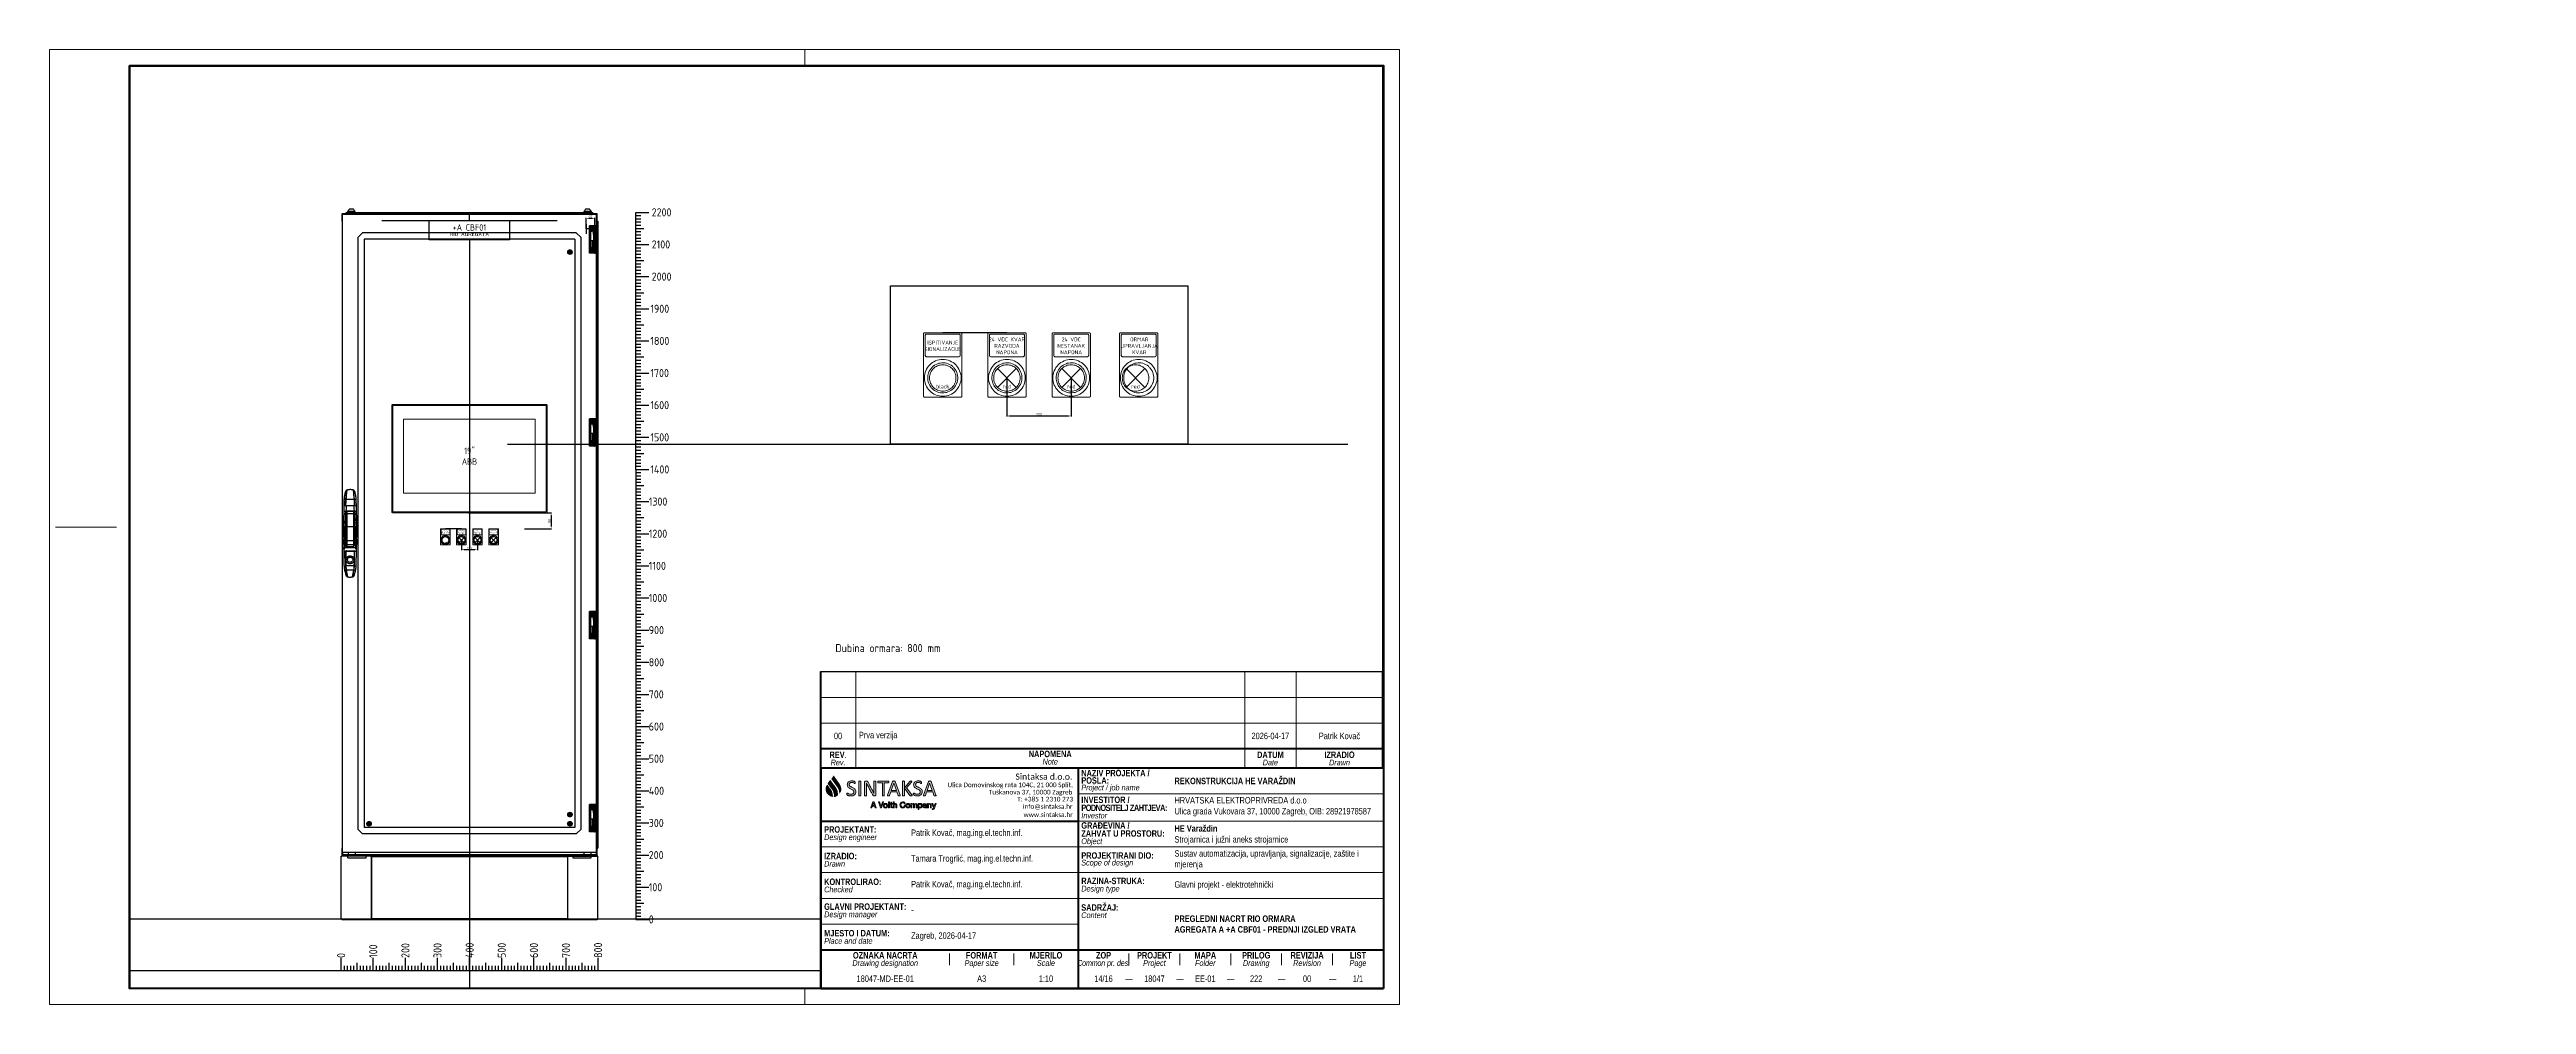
# Paper-space layout '+ACBF01' of a CAD drawing. Header units: millimetres. Extents: x 34 to 804, y -132 to 165.
# The model-space entities are those that its viewports show. They can reach past a viewport. Long polylines and large blocks are cut down to what shows.
import ezdxf
from ezdxf.enums import TextEntityAlignment as Align

# ---------------------------------------------------------------- set-up
doc = ezdxf.new("R2010")
doc.units = ezdxf.units.MM
doc.linetypes.add('ACAD_ISO03W100', pattern=[30, 12, -18])
doc.layers.add('! NO PLOT !', color=7, linetype='Continuous', true_color=0xff75dd, plot=False)
doc.layers.add('000-PI-Oprema', color=30, linetype='Continuous', lineweight=5)
doc.layers.add('SI-SASTAVNICA-Ispuna', color=222, linetype='Continuous', lineweight=9)
for name, color, linetype in [('000-PI-ORMAR', 2, 'Continuous'), ('000-PI_TEXT', 7, 'Continuous'), ('AUT_7', 7, 'Continuous'), ('AUT_TEXT', 7, 'Continuous'), ('KONSTSASTAVNICE', 7, 'Continuous'), ('Layer 1', 7, 'Continuous')]:
    doc.layers.add(name, color=color, linetype=linetype)
doc.layers.add('AM_VIEWS', color=1, linetype='Continuous', lineweight=15, plot=False)
doc.styles.add('MtXpl_Calibri', font='calibri.ttf')
doc.styles.add('OPIS', font='arial.ttf')
doc.styles.add('PI0', font='isocpeur.ttf', dxfattribs={"width": 0.9})
doc.styles.add('Sastavnica', font='ARIALN.TTF', dxfattribs={"height": 2})
doc.styles.get("Standard").update_dxf_attribs({"font": 'arial.ttf'})
doc.dimstyles.new('ISO-25-lb', dxfattribs={"dimtxt": 8, "dimasz": 8, "dimexe": 1.25, "dimexo": 0.625, "dimtad": 1, "dimtxsty": 'Standard', "dimcen": 5, "dimadec": 0, "dimazin": 0, "dimtfac": 1, "dimtmove": 0, "dimatfit": 3, "dimfxl": 1, "dimarcsym": 0})

psp = doc.layouts.new('+ACBF01')

# ---------------------------------------------------------------- texts
at = {"layer": 'SI-SASTAVNICA-Ispuna'}
for s, style, p in [('Patrik Kovač, mag.ing.el.techn.inf.', 'Sastavnica', (301.62, -79.89)), ('Tamara Trogrlić, mag.ing.el.techn.inf.', 'Sastavnica', (301.62, -87.89)), ('Patrik Kovač, mag.ing.el.techn.inf.', 'Sastavnica', (301.62, -95.89)), ('-', 'OPIS', (301.62, -103.89)), ('Zagreb, 2026-04-17', 'Sastavnica', (301.62, -111.89))]:
    psp.add_text(s, height=2, dxfattribs=dict(at, style=style)).set_placement(p)
at = {"layer": 'SI-SASTAVNICA-Ispuna', "style": 'Sastavnica'}
for s, p in [('18047-MD-EE-01', (293.58, -125.3)), ('1:10', (343.58, -125.3)), ('14/16', (361.49, -125.3)), ('18047', (377.33, -125.3)), ('EE-01', (393.16, -125.3)), ('222', (408.99, -125.3)), ('00', (424.83, -125.3)), ('1/1', (440.66, -125.3))]:
    psp.add_text(s, height=2, dxfattribs=at).set_placement(p, align=Align.CENTER)
at = {"layer": 'SI-SASTAVNICA-Ispuna', "char_height": 2, "line_spacing_factor": 0.75, "style": 'OPIS'}
for s, insert, width, attachment_point in [('{\\fArial Narrow|b0|i0|c238|p34;00}', (278.91, -48.81), 11, 5), ('{\\fArial Narrow|b0|i0|c238|p34;Prva verzija}', (285.41, -48.81), 119, 4), ('{\\fArial Narrow|b0|i0|c0|p34;2026-04-17}', (413.41, -48.81), 16, 5), ('{\\fArial Narrow|b0|i0|c0|p34;Patrik Kovač}', (434.91, -48.81), 27, 5)]:
    psp.add_mtext(s, dxfattribs=dict(at, insert=insert, width=width, attachment_point=attachment_point))
at = {"layer": 'SI-SASTAVNICA-Ispuna', "char_height": 2, "width": 73.8963, "attachment_point": 4, "style": 'OPIS'}
for s, insert in [('{\\fArial Narrow|b0|i0|c0|p34;Sustav automatizacija, upravljanja, signalizacije, zaštite i^Jmjerenja}', (383.58, -87.31)), ('{\\fArial Narrow|b0|i0|c0|p34;Glavni projekt - elektrotehnički}', (383.58, -95.31)), ('{\\fArial Narrow|b1|i0|c238|p34;PREGLEDNI NACRT RIO ORMARA^JAGREGATA A +A CBF01 - PREDNJI IZGLED VRATA}', (383.58, -107.31))]:
    psp.add_mtext(s, dxfattribs=dict(at, insert=insert))

msp = doc.modelspace()

# ---------------------------------------------------------------- texts
at = {"layer": '! NO PLOT !', "ltscale": 0.25, "insert": (46607.931, 34606.261), "char_height": 120, "attachment_point": 1}
msp.add_mtext_dynamic_manual_height_columns('Tip preklopki i tipkala Siemens/Master projekt', width=4382.77629, gutter_width=12.5, heights=[0], dxfattribs=at)
at = {"layer": '! NO PLOT !', "attachment_point": 5, "style": 'PI0'}
for s, insert, char_height, width in [('{\\fISOCPEUR|b0|i0|c238|p34;black}', (49137.942, 33444.792), 12, 111.30987), ('{\\fISOCPEUR|b0|i0|c238|p34;red}', (49337.785, 33444.792), 12, 111.30987), ('{\\fISOCPEUR|b0|i0|c238|p34;red}', (49537.785, 33444.792), 12, 111.30987), ('{\\fISOCPEUR|b0|i0|c238|p34;red}', (49737.986, 33444.792), 12, 111.30987), ('{\\fISOCPEUR|b0|i0|c238|p34;19"\\PABB}', (47664.944, 33227.996), 20, 409.8), ('{\\fISOCPEUR|b0|i0|c238|p34;black}', (47589.983, 32960.143), 3, 27.82747), ('{\\fISOCPEUR|b0|i0|c238|p34;red}', (47639.944, 32960.143), 3, 27.82747), ('{\\fISOCPEUR|b0|i0|c238|p34;red}', (47689.944, 32960.143), 3, 27.82747), ('{\\fISOCPEUR|b0|i0|c238|p34;red}', (47739.994, 32960.143), 3, 27.82747)]:
    msp.add_mtext(s, dxfattribs=dict(at, insert=insert, char_height=char_height, width=width))
at = {"style": 'PI0', "width": 0.9}
for s, p in [('2200', (48232.119, 33986.796)), ('2100', (48232.119, 33886.796)), ('2000', (48232.119, 33786.796)), ('1900', (48227.902, 33686.796)), ('1800', (48227.902, 33586.796)), ('1700', (48227.902, 33486.796)), ('1600', (48227.902, 33386.796)), ('1500', (48227.902, 33286.796)), ('1400', (48227.902, 33186.796)), ('1300', (48222.931, 33086.796)), ('1200', (48222.931, 32986.796)), ('1100', (48222.931, 32886.796)), ('1000', (48222.931, 32786.796)), ('900', (48222.931, 32686.796)), ('800', (48222.931, 32586.796)), ('700', (48222.931, 32486.796)), ('600', (48222.931, 32386.796)), ('500', (48222.931, 32286.796)), ('400', (48222.931, 32186.796)), ('300', (48222.931, 32086.796)), ('200', (48222.931, 31986.796)), ('100', (48222.931, 31886.796)), ('0', (48222.931, 31786.796))]:
    msp.add_text(s, height=25, dxfattribs=at).set_placement(p, align=Align.MIDDLE_LEFT)
at = {"layer": '000-PI_TEXT', "attachment_point": 5, "style": 'PI0'}
for s, insert, char_height, width in [('{\\fISOCPEUR|b0|i0|c238|p34;ISPITIVANJE SIGNALIZACIJE}', (49137.942, 33571.405), 12, 98), ('{\\fISOCPEUR|b0|i0|c238|p34;24 VDC KVAR RAZVODA NAPONA}', (49337.785, 33571.405), 12, 98), ('{\\fISOCPEUR|b0|i0|c238|p34;24 VDC NESTANAK NAPONA}', (49537.785, 33571.405), 12, 98), ('{\\fISOCPEUR|b0|i0|c238|p34;ORMAR UPRAVLJANJA KVAR}', (49749.668, 33571.405), 12, 98), ('{\\fISOCPEUR|b0|i0|c238|p34;24 VDC KVAR RAZVODA NAPONA}', (47639.944, 32991.796), 3, 24.5), ('{\\fISOCPEUR|b0|i0|c238|p34;24 VDC NESTANAK NAPONA}', (47689.944, 32991.796), 3, 24.5), ('{\\fISOCPEUR|b0|i0|c238|p34;ORMAR UPRAVLJANJA KVAR}', (47739.994, 32991.796), 3, 24.5), ('{\\fISOCPEUR|b0|i0|c238|p34;ISPITIVANJE SIGNALIZACIJE}', (47589.983, 32991.796), 3, 24.5)]:
    msp.add_mtext(s, dxfattribs=dict(at, insert=insert, char_height=char_height, width=width))
at = {"layer": 'AUT_7', "linetype": 'Continuous', "insert": (47664.931, 33931.296), "char_height": 20, "width": 238.08137, "attachment_point": 5, "line_spacing_factor": 0.75, "style": 'PI0'}
msp.add_mtext('+{\\fISOCPEUR|b0|i0|c238|p34;A CBF01\\P\\H0.6x;\\C7;RIO AGREGATA}', dxfattribs=at)
at = {"layer": 'AUT_TEXT', "style": 'PI0', "width": 0.9}
msp.add_text('Dubina ormara: 800 mm', height=25, dxfattribs=at).set_placement((48967.813, 32630.922), align=Align.MIDDLE)

# ---------------------------------------------------------------- blocks, each defined once
blk = doc.blocks.new('sastavnica_brodotehna_test_5_s_revizijama')
at = {"lineweight": 50}
blk.add_lwpolyline([(0, 287), (390, 287), (390, 68.5), (215, 68.5), (215, 0), (0, 0)], close=True, dxfattribs=at)
blk = doc.blocks.new('*U223')
at = {"lineweight": 5}
for p, q in [((-180, 292), (-180, 287)), ((-413.18, 143.5), (-396.75, 143.5)), ((-413.18, 143.5), (-394.18, 143.5)), ((-180, 0), (-180, -5))]:
    blk.add_line(p, q, dxfattribs=at)
blk.add_lwpolyline([(-415, -5), (5, -5), (5, 292), (-415, 292)], close=True, dxfattribs=at)
at = {"lineweight": 50}
blk.add_lwpolyline([(0, 0), (-390, 0), (-390, 287), (0, 287)], close=True, dxfattribs=at)
at = {"char_height": 2, "attachment_point": 5, "line_spacing_factor": 0.84, "style": 'OPIS'}
for s, insert, width in [('{\\fArial Narrow|b0|i0|c238|p34; }', (355.62, 20.25), 23.75), ('{\\fArial Narrow|b0|i0|c238|p34;A3}', (-125, 3), 20)]:
    blk.add_mtext(s, dxfattribs=dict(at, insert=insert, width=width))
blk = doc.blocks.new('SN_SI-RevT_prazna')
at = {"lineweight": 50}
for p, q in [((-175, 30), (-175, 0)), ((0, 0), (0, 30)), ((0, 6), (-175, 6)), ((0, 0), (-175, 0))]:
    blk.add_line(p, q, dxfattribs=at)
at = {"lineweight": 18}
for p, q in [((0, 30), (-175, 30)), ((-164, 0), (-164, 30)), ((-43, 0), (-43, 30)), ((-27, 0), (-27, 30)), ((0, 22), (-175, 22)), ((0, 14), (-175, 14))]:
    blk.add_line(p, q, dxfattribs=at)
at = {"char_height": 2, "attachment_point": 5, "line_spacing_factor": 0.75, "style": 'OPIS'}
for s, insert, width in [('{\\fArial Narrow|b1|i0|c238|p34;REV\\fArial Narrow|b0|i0|c238|p34;.\\P\\fArial Narrow|b0|i1|c238|p34;\\H0.9x;Rev.}', (-169.5, 3), 11), ('{\\fArial Narrow|b1|i0|c238|p34;NAPOMENA\\P\\fArial Narrow|b0|i1|c238|p34;\\H0.9x;Note}', (-103.5, 3.25), 121), ('{\\fArial Narrow|b1|i0|c238|p34;DATUM\\fArial Narrow|b0|i0|c238|p34;\\P\\fArial Narrow|b0|i1|c238|p34;\\H0.9x;Date}', (-35, 3), 16), ('{\\fArial Narrow|b1|i0|c238|p34;IZRADIO\\P\\fArial Narrow|b0|i1|c238|p34;\\H0.9x;Drawn}', (-13.5, 3), 27)]:
    blk.add_mtext(s, dxfattribs=dict(at, insert=insert, width=width))
blk = doc.blocks.new('SN_SI-Sast_HESenj_GP_E10')
at = {"true_color": 0x0063af}
h = blk.add_hatch(color=144, dxfattribs=at)
h.dxf.hatch_style = 1
edge = h.paths.add_edge_path()
edge.add_spline(control_points=[(-173.25, 61.26), (-172.93, 60.52), (-172.27, 59.86), (-171.43, 59.7)], knot_values=[3, 3, 3, 3, 4, 4, 4, 4], degree=3, periodic=0)
edge.add_spline(control_points=[(-171.43, 59.7), (-171.32, 60.89), (-171.96, 61.7), (-172.32, 62.16)], knot_values=[4, 4, 4, 4, 5, 5, 5, 5], degree=3, periodic=0)
edge.add_spline(control_points=[(-172.32, 62.16), (-172.32, 62.16), (-172.37, 62.21), (-172.37, 62.21)], knot_values=[0.00001, 0.00001, 0.00001, 0.00001, 1, 1, 1, 1], degree=3, periodic=0)
edge.add_spline(control_points=[(-172.37, 62.21), (-172.54, 62.42), (-172.79, 62.77), (-173.09, 63.19)], knot_values=[1, 1, 1, 1, 2, 2, 2, 2], degree=3, periodic=0)
edge.add_spline(control_points=[(-173.09, 63.19), (-173.32, 62.69), (-173.54, 61.91), (-173.25, 61.26)], knot_values=[2, 2, 2, 2, 3, 3, 3, 3], degree=3, periodic=0)
h = blk.add_hatch(color=144, dxfattribs=at)
h.dxf.hatch_style = 1
h.paths.add_polyline_path([(-170.84, 59.67, 0.11041), (-169.94, 59.96), (-169.9, 60.21, 0.13358), (-170.1, 61.67, 0.053392), (-170.47, 62.34, 0.017784), (-170.69, 62.64), (-170.79, 62.76, -0.011238), (-171.28, 63.42, 0.000613), (-172.14, 64.62, 0.06778), (-172.18, 64.57, 0.001183), (-172.75, 63.74, 0.047851), (-172.73, 63.7, 0.000843), (-172.38, 63.22, 0.00669), (-172, 62.71, -0.006258), (-171.52, 62.08, -0.045911), (-171.12, 61.38, -0.129032)])
h = blk.add_hatch(color=144, dxfattribs=at)
h.dxf.hatch_style = 1
h.paths.add_polyline_path([(-170.35, 65.24), (-171.03, 66.21, 0.000164), (-171.78, 65.14, 0.344446), (-171.78, 65.13, 0.000109), (-171.58, 64.86, 0.00627), (-170.51, 63.38, 0.008709), (-170.34, 63.15, -0.019573), (-169.99, 62.69, -0.058884), (-169.52, 61.82, -0.100777), (-169.29, 60.5, 0.080562), (-168.78, 61.3, 0.073707), (-168.67, 61.76, 0.055392), (-168.68, 62.23, 0.070345), (-168.92, 63.08, 0.03122), (-169.11, 63.45), (-169.16, 63.54, 0.001687)])
at = {"true_color": 0x777777}
h = blk.add_hatch(color=8, dxfattribs=at)
h.dxf.hatch_style = 1
h.paths.add_polyline_path([(-161.42, 59.99, 0.13418), (-161.4, 59.95, 0.136422), (-161.35, 59.91, 0.066087), (-161.17, 59.89, 0.017347), (-161.04, 59.89, 0.046916), (-160.91, 59.91, 0.091373), (-160.85, 59.93, 0.143419), (-160.83, 59.96, 0.127916), (-160.82, 60, 0.000025), (-160.82, 62.84, 0.005209), (-160.83, 63.66), (-160.83, 63.8, 0.010292), (-160.52, 63.18, 0.002347), (-159.44, 61.18, 0.006689), (-158.94, 60.25, 0.025476), (-158.87, 60.13, 0.05023), (-158.76, 60.01, 0.110058), (-158.61, 59.92, 0.061201), (-158.45, 59.9, 0.001293), (-158.23, 59.9, 0.062421), (-158.15, 59.91, 0.223171), (-157.99, 60.04, 0.093449), (-157.97, 60.15, 0.000419), (-157.97, 64.38, 0.203939), (-158, 64.44, 0.089742), (-158.07, 64.47, 0.038925), (-158.16, 64.48, 0.037271), (-158.4, 64.48, 0.047017), (-158.48, 64.47, 0.067602), (-158.54, 64.44, 0.25966), (-158.58, 64.37, 0.000016), (-158.58, 61.8, 0.00401), (-158.57, 60.73, 0.007594), (-159.16, 61.89, -0.000425), (-160.34, 64.1, 0.023769), (-160.43, 64.25, 0.036194), (-160.49, 64.33, 0.170505), (-160.71, 64.46, 0.045671), (-160.84, 64.48, 0.001278), (-161.18, 64.48, 0.162311), (-161.35, 64.42, 0.13571), (-161.4, 64.33, 0.079818), (-161.42, 64.23, 0.000419)])
edge = h.paths.add_edge_path()
edge.add_spline(control_points=[(-162.64, 62.19), (-162.64, 63.29), (-162.64, 64.39), (-162.64, 64.39), (-162.64, 64.4), (-162.64, 64.42), (-162.65, 64.44)], knot_values=[16, 16, 16, 16, 16.5, 16.5, 16.5, 17.5, 17.5, 17.5, 17.5], degree=3, periodic=0)
edge.add_spline(control_points=[(-162.65, 64.44), (-162.66, 64.45), (-162.68, 64.46), (-162.7, 64.47)], knot_values=[15, 15, 15, 15, 16, 16, 16, 16], degree=3, periodic=0)
edge.add_spline(control_points=[(-162.7, 64.47), (-162.73, 64.48), (-162.76, 64.48), (-162.8, 64.49)], knot_values=[14, 14, 14, 14, 15, 15, 15, 15], degree=3, periodic=0)
edge.add_spline(control_points=[(-162.8, 64.49), (-162.83, 64.5), (-162.88, 64.5), (-162.94, 64.5)], knot_values=[13, 13, 13, 13, 14, 14, 14, 14], degree=3, periodic=0)
edge.add_spline(control_points=[(-162.94, 64.5), (-163, 64.5), (-163.04, 64.5), (-163.08, 64.49)], knot_values=[12, 12, 12, 12, 13, 13, 13, 13], degree=3, periodic=0)
edge.add_spline(control_points=[(-163.08, 64.49), (-163.12, 64.48), (-163.15, 64.48), (-163.18, 64.47)], knot_values=[11, 11, 11, 11, 12, 12, 12, 12], degree=3, periodic=0)
edge.add_spline(control_points=[(-163.18, 64.47), (-163.2, 64.46), (-163.22, 64.45), (-163.23, 64.44)], knot_values=[10, 10, 10, 10, 11, 11, 11, 11], degree=3, periodic=0)
edge.add_spline(control_points=[(-163.23, 64.44), (-163.24, 64.42), (-163.24, 64.4), (-163.24, 64.39)], knot_values=[9, 9, 9, 9, 10, 10, 10, 10], degree=3, periodic=0)
edge.add_spline(control_points=[(-163.24, 64.39), (-163.24, 64.39), (-163.24, 60), (-163.24, 60), (-163.24, 59.98), (-163.24, 59.96), (-163.23, 59.95)], knot_values=[7, 7, 7, 7, 8, 8, 8, 9, 9, 9, 9], degree=3, periodic=0)
edge.add_spline(control_points=[(-163.23, 59.95), (-163.22, 59.94), (-163.21, 59.92), (-163.18, 59.92)], knot_values=[6, 6, 6, 6, 7, 7, 7, 7], degree=3, periodic=0)
edge.add_spline(control_points=[(-163.18, 59.92), (-163.16, 59.91), (-163.13, 59.9), (-163.09, 59.9)], knot_values=[5, 5, 5, 5, 6, 6, 6, 6], degree=3, periodic=0)
edge.add_spline(control_points=[(-163.09, 59.9), (-163.05, 59.89), (-163, 59.89), (-162.94, 59.89)], knot_values=[4, 4, 4, 4, 5, 5, 5, 5], degree=3, periodic=0)
edge.add_spline(control_points=[(-162.94, 59.89), (-162.88, 59.89), (-162.83, 59.89), (-162.8, 59.9)], knot_values=[3, 3, 3, 3, 4, 4, 4, 4], degree=3, periodic=0)
edge.add_spline(control_points=[(-162.8, 59.9), (-162.76, 59.9), (-162.73, 59.91), (-162.7, 59.92)], knot_values=[2, 2, 2, 2, 3, 3, 3, 3], degree=3, periodic=0)
edge.add_spline(control_points=[(-162.7, 59.92), (-162.68, 59.92), (-162.66, 59.94), (-162.65, 59.95)], knot_values=[1, 1, 1, 1, 2, 2, 2, 2], degree=3, periodic=0)
edge.add_spline(control_points=[(-162.65, 59.95), (-162.64, 59.96), (-162.64, 59.98), (-162.64, 60)], knot_values=[0, 0, 0, 0, 1, 1, 1, 1], degree=3, periodic=0)
edge.add_spline(control_points=[(-162.64, 60), (-162.64, 60), (-162.64, 61.1), (-162.64, 62.19)], knot_values=[17.5, 17.5, 17.5, 17.5, 18, 18, 18, 18], degree=3, periodic=0)
edge = h.paths.add_edge_path()
edge.add_spline(control_points=[(-164.79, 63.88), (-164.71, 63.83), (-164.64, 63.8), (-164.59, 63.76)], knot_values=[47, 47, 47, 47, 48, 48, 48, 48], degree=3, periodic=0)
edge.add_spline(control_points=[(-164.59, 63.76), (-164.53, 63.73), (-164.49, 63.72), (-164.47, 63.72)], knot_values=[46, 46, 46, 46, 47, 47, 47, 47], degree=3, periodic=0)
edge.add_spline(control_points=[(-164.47, 63.72), (-164.45, 63.72), (-164.44, 63.72), (-164.42, 63.73)], knot_values=[45, 45, 45, 45, 46, 46, 46, 46], degree=3, periodic=0)
edge.add_spline(control_points=[(-164.42, 63.73), (-164.41, 63.74), (-164.4, 63.76), (-164.39, 63.78)], knot_values=[44, 44, 44, 44, 45, 45, 45, 45], degree=3, periodic=0)
edge.add_spline(control_points=[(-164.39, 63.78), (-164.39, 63.8), (-164.38, 63.83), (-164.38, 63.86)], knot_values=[43, 43, 43, 43, 44, 44, 44, 44], degree=3, periodic=0)
edge.add_spline(control_points=[(-164.38, 63.86), (-164.37, 63.9), (-164.37, 63.93), (-164.37, 63.98)], knot_values=[42, 42, 42, 42, 43, 43, 43, 43], degree=3, periodic=0)
edge.add_spline(control_points=[(-164.37, 63.98), (-164.37, 64.02), (-164.37, 64.06), (-164.38, 64.09)], knot_values=[41, 41, 41, 41, 42, 42, 42, 42], degree=3, periodic=0)
edge.add_spline(control_points=[(-164.38, 64.09), (-164.38, 64.11), (-164.38, 64.14), (-164.39, 64.16)], knot_values=[40, 40, 40, 40, 41, 41, 41, 41], degree=3, periodic=0)
edge.add_spline(control_points=[(-164.39, 64.16), (-164.39, 64.18), (-164.4, 64.19), (-164.4, 64.21)], knot_values=[39, 39, 39, 39, 40, 40, 40, 40], degree=3, periodic=0)
edge.add_spline(control_points=[(-164.4, 64.21), (-164.41, 64.22), (-164.43, 64.24), (-164.45, 64.26)], knot_values=[38, 38, 38, 38, 39, 39, 39, 39], degree=3, periodic=0)
edge.add_spline(control_points=[(-164.45, 64.26), (-164.47, 64.28), (-164.52, 64.31), (-164.59, 64.35)], knot_values=[37, 37, 37, 37, 38, 38, 38, 38], degree=3, periodic=0)
edge.add_spline(control_points=[(-164.59, 64.35), (-164.66, 64.39), (-164.74, 64.42), (-164.83, 64.45)], knot_values=[36, 36, 36, 36, 37, 37, 37, 37], degree=3, periodic=0)
edge.add_spline(control_points=[(-164.83, 64.45), (-164.92, 64.48), (-165.02, 64.5), (-165.12, 64.52)], knot_values=[35, 35, 35, 35, 36, 36, 36, 36], degree=3, periodic=0)
edge.add_spline(control_points=[(-165.12, 64.52), (-165.22, 64.54), (-165.32, 64.54), (-165.42, 64.54)], knot_values=[34, 34, 34, 34, 35, 35, 35, 35], degree=3, periodic=0)
edge.add_spline(control_points=[(-165.42, 64.54), (-165.62, 64.54), (-165.81, 64.52), (-165.98, 64.47)], knot_values=[33, 33, 33, 33, 34, 34, 34, 34], degree=3, periodic=0)
edge.add_spline(control_points=[(-165.98, 64.47), (-166.15, 64.41), (-166.3, 64.34), (-166.42, 64.23)], knot_values=[32, 32, 32, 32, 33, 33, 33, 33], degree=3, periodic=0)
edge.add_spline(control_points=[(-166.42, 64.23), (-166.54, 64.13), (-166.64, 64.01), (-166.71, 63.86)], knot_values=[31, 31, 31, 31, 32, 32, 32, 32], degree=3, periodic=0)
edge.add_spline(control_points=[(-166.71, 63.86), (-166.78, 63.71), (-166.81, 63.54), (-166.81, 63.35)], knot_values=[30, 30, 30, 30, 31, 31, 31, 31], degree=3, periodic=0)
edge.add_spline(control_points=[(-166.81, 63.35), (-166.81, 63.16), (-166.78, 63), (-166.72, 62.87)], knot_values=[29, 29, 29, 29, 30, 30, 30, 30], degree=3, periodic=0)
edge.add_spline(control_points=[(-166.72, 62.87), (-166.66, 62.74), (-166.58, 62.62), (-166.49, 62.52)], knot_values=[28, 28, 28, 28, 29, 29, 29, 29], degree=3, periodic=0)
edge.add_spline(control_points=[(-166.49, 62.52), (-166.39, 62.42), (-166.28, 62.34), (-166.16, 62.26)], knot_values=[27, 27, 27, 27, 28, 28, 28, 28], degree=3, periodic=0)
edge.add_spline(control_points=[(-166.16, 62.26), (-166.04, 62.19), (-165.91, 62.12), (-165.78, 62.06)], knot_values=[26, 26, 26, 26, 27, 27, 27, 27], degree=3, periodic=0)
edge.add_spline(control_points=[(-165.78, 62.06), (-165.65, 62), (-165.53, 61.94), (-165.4, 61.89)], knot_values=[25, 25, 25, 25, 26, 26, 26, 26], degree=3, periodic=0)
edge.add_spline(control_points=[(-165.4, 61.89), (-165.28, 61.83), (-165.17, 61.77), (-165.07, 61.7)], knot_values=[24, 24, 24, 24, 25, 25, 25, 25], degree=3, periodic=0)
edge.add_spline(control_points=[(-165.07, 61.7), (-164.97, 61.63), (-164.9, 61.55), (-164.84, 61.45)], knot_values=[23, 23, 23, 23, 24, 24, 24, 24], degree=3, periodic=0)
edge.add_spline(control_points=[(-164.84, 61.45), (-164.78, 61.36), (-164.75, 61.25), (-164.75, 61.12)], knot_values=[22, 22, 22, 22, 23, 23, 23, 23], degree=3, periodic=0)
edge.add_spline(control_points=[(-164.75, 61.12), (-164.75, 61), (-164.77, 60.9), (-164.81, 60.8)], knot_values=[21, 21, 21, 21, 22, 22, 22, 22], degree=3, periodic=0)
edge.add_spline(control_points=[(-164.81, 60.8), (-164.86, 60.71), (-164.92, 60.63), (-165, 60.56)], knot_values=[20, 20, 20, 20, 21, 21, 21, 21], degree=3, periodic=0)
edge.add_spline(control_points=[(-165, 60.56), (-165.07, 60.5), (-165.17, 60.45), (-165.28, 60.41)], knot_values=[19, 19, 19, 19, 20, 20, 20, 20], degree=3, periodic=0)
edge.add_spline(control_points=[(-165.28, 60.41), (-165.39, 60.38), (-165.51, 60.36), (-165.64, 60.36)], knot_values=[18, 18, 18, 18, 19, 19, 19, 19], degree=3, periodic=0)
edge.add_spline(control_points=[(-165.64, 60.36), (-165.81, 60.36), (-165.97, 60.38), (-166.1, 60.42)], knot_values=[17, 17, 17, 17, 18, 18, 18, 18], degree=3, periodic=0)
edge.add_spline(control_points=[(-166.1, 60.42), (-166.23, 60.46), (-166.35, 60.51), (-166.44, 60.55)], knot_values=[16, 16, 16, 16, 17, 17, 17, 17], degree=3, periodic=0)
edge.add_spline(control_points=[(-166.44, 60.55), (-166.54, 60.6), (-166.61, 60.64), (-166.67, 60.68)], knot_values=[15, 15, 15, 15, 16, 16, 16, 16], degree=3, periodic=0)
edge.add_spline(control_points=[(-166.67, 60.68), (-166.73, 60.72), (-166.78, 60.75), (-166.81, 60.75)], knot_values=[14, 14, 14, 14, 15, 15, 15, 15], degree=3, periodic=0)
edge.add_spline(control_points=[(-166.81, 60.75), (-166.83, 60.75), (-166.85, 60.74), (-166.86, 60.73)], knot_values=[13, 13, 13, 13, 14, 14, 14, 14], degree=3, periodic=0)
edge.add_spline(control_points=[(-166.86, 60.73), (-166.88, 60.72), (-166.89, 60.71), (-166.9, 60.69)], knot_values=[12, 12, 12, 12, 13, 13, 13, 13], degree=3, periodic=0)
edge.add_spline(control_points=[(-166.9, 60.69), (-166.91, 60.67), (-166.91, 60.64), (-166.92, 60.61)], knot_values=[11, 11, 11, 11, 12, 12, 12, 12], degree=3, periodic=0)
edge.add_spline(control_points=[(-166.92, 60.61), (-166.92, 60.57), (-166.93, 60.53), (-166.93, 60.48)], knot_values=[10, 10, 10, 10, 11, 11, 11, 11], degree=3, periodic=0)
edge.add_spline(control_points=[(-166.93, 60.48), (-166.93, 60.4), (-166.92, 60.34), (-166.91, 60.3)], knot_values=[9, 9, 9, 9, 10, 10, 10, 10], degree=3, periodic=0)
edge.add_spline(control_points=[(-166.91, 60.3), (-166.89, 60.26), (-166.87, 60.22), (-166.85, 60.19)], knot_values=[8, 8, 8, 8, 9, 9, 9, 9], degree=3, periodic=0)
edge.add_spline(control_points=[(-166.85, 60.19), (-166.82, 60.17), (-166.77, 60.13), (-166.7, 60.09)], knot_values=[7, 7, 7, 7, 8, 8, 8, 8], degree=3, periodic=0)
edge.add_spline(control_points=[(-166.7, 60.09), (-166.63, 60.05), (-166.55, 60.01), (-166.44, 59.97)], knot_values=[6, 6, 6, 6, 7, 7, 7, 7], degree=3, periodic=0)
edge.add_spline(control_points=[(-166.44, 59.97), (-166.34, 59.94), (-166.22, 59.91), (-166.09, 59.88)], knot_values=[5, 5, 5, 5, 6, 6, 6, 6], degree=3, periodic=0)
edge.add_spline(control_points=[(-166.09, 59.88), (-165.96, 59.85), (-165.82, 59.84), (-165.67, 59.84)], knot_values=[4, 4, 4, 4, 5, 5, 5, 5], degree=3, periodic=0)
edge.add_spline(control_points=[(-165.67, 59.84), (-165.45, 59.84), (-165.25, 59.87), (-165.06, 59.93)], knot_values=[3, 3, 3, 3, 4, 4, 4, 4], degree=3, periodic=0)
edge.add_spline(control_points=[(-165.06, 59.93), (-164.87, 59.99), (-164.7, 60.08), (-164.56, 60.19)], knot_values=[2, 2, 2, 2, 3, 3, 3, 3], degree=3, periodic=0)
edge.add_spline(control_points=[(-164.56, 60.19), (-164.42, 60.31), (-164.31, 60.45), (-164.23, 60.62)], knot_values=[1, 1, 1, 1, 2, 2, 2, 2], degree=3, periodic=0)
edge.add_spline(control_points=[(-164.23, 60.62), (-164.15, 60.78), (-164.11, 60.98), (-164.11, 61.19)], knot_values=[0, 0, 0, 0, 1, 1, 1, 1], degree=3, periodic=0)
edge.add_spline(control_points=[(-164.11, 61.19), (-164.11, 61.37), (-164.14, 61.53), (-164.2, 61.66)], knot_values=[61, 61, 61, 61, 62, 62, 62, 62], degree=3, periodic=0)
edge.add_spline(control_points=[(-164.2, 61.66), (-164.26, 61.79), (-164.34, 61.91), (-164.44, 62.01)], knot_values=[60, 60, 60, 60, 61, 61, 61, 61], degree=3, periodic=0)
edge.add_spline(control_points=[(-164.44, 62.01), (-164.54, 62.1), (-164.65, 62.19), (-164.77, 62.26)], knot_values=[59, 59, 59, 59, 60, 60, 60, 60], degree=3, periodic=0)
edge.add_spline(control_points=[(-164.77, 62.26), (-164.9, 62.33), (-165.03, 62.4), (-165.16, 62.46)], knot_values=[58, 58, 58, 58, 59, 59, 59, 59], degree=3, periodic=0)
edge.add_spline(control_points=[(-165.16, 62.46), (-165.29, 62.52), (-165.41, 62.58), (-165.54, 62.64)], knot_values=[57, 57, 57, 57, 58, 58, 58, 58], degree=3, periodic=0)
edge.add_spline(control_points=[(-165.54, 62.64), (-165.66, 62.7), (-165.77, 62.76), (-165.87, 62.83)], knot_values=[56, 56, 56, 56, 57, 57, 57, 57], degree=3, periodic=0)
edge.add_spline(control_points=[(-165.87, 62.83), (-165.97, 62.9), (-166.05, 62.98), (-166.11, 63.08)], knot_values=[55, 55, 55, 55, 56, 56, 56, 56], degree=3, periodic=0)
edge.add_spline(control_points=[(-166.11, 63.08), (-166.16, 63.17), (-166.19, 63.28), (-166.19, 63.4)], knot_values=[54, 54, 54, 54, 55, 55, 55, 55], degree=3, periodic=0)
edge.add_spline(control_points=[(-166.19, 63.4), (-166.19, 63.49), (-166.18, 63.57), (-166.15, 63.65)], knot_values=[53, 53, 53, 53, 54, 54, 54, 54], degree=3, periodic=0)
edge.add_spline(control_points=[(-166.15, 63.65), (-166.12, 63.73), (-166.07, 63.8), (-166.01, 63.85)], knot_values=[52, 52, 52, 52, 53, 53, 53, 53], degree=3, periodic=0)
edge.add_spline(control_points=[(-166.01, 63.85), (-165.95, 63.91), (-165.87, 63.95), (-165.78, 63.99)], knot_values=[51, 51, 51, 51, 52, 52, 52, 52], degree=3, periodic=0)
edge.add_spline(control_points=[(-165.78, 63.99), (-165.68, 64.02), (-165.57, 64.04), (-165.45, 64.04)], knot_values=[50, 50, 50, 50, 51, 51, 51, 51], degree=3, periodic=0)
edge.add_spline(control_points=[(-165.45, 64.04), (-165.31, 64.04), (-165.19, 64.02), (-165.08, 63.99)], knot_values=[49, 49, 49, 49, 50, 50, 50, 50], degree=3, periodic=0)
edge.add_spline(control_points=[(-165.08, 63.99), (-164.97, 63.95), (-164.87, 63.92), (-164.79, 63.88)], knot_values=[48, 48, 48, 48, 49, 49, 49, 49], degree=3, periodic=0)
edge = h.paths.add_edge_path()
edge.add_spline(control_points=[(-147.59, 63.26), (-147.21, 63.71), (-146.83, 64.17), (-146.83, 64.17), (-146.79, 64.22), (-146.76, 64.26), (-146.74, 64.29)], knot_values=[37, 37, 37, 37, 37.5, 37.5, 37.5, 38.5, 38.5, 38.5, 38.5], degree=3, periodic=0)
edge.add_spline(control_points=[(-146.74, 64.29), (-146.73, 64.33), (-146.72, 64.35), (-146.72, 64.39)], knot_values=[36, 36, 36, 36, 37, 37, 37, 37], degree=3, periodic=0)
edge.add_spline(control_points=[(-146.72, 64.39), (-146.72, 64.4), (-146.72, 64.42), (-146.73, 64.43)], knot_values=[35, 35, 35, 35, 36, 36, 36, 36], degree=3, periodic=0)
edge.add_spline(control_points=[(-146.73, 64.43), (-146.74, 64.45), (-146.76, 64.46), (-146.78, 64.47)], knot_values=[34, 34, 34, 34, 35, 35, 35, 35], degree=3, periodic=0)
edge.add_spline(control_points=[(-146.78, 64.47), (-146.8, 64.48), (-146.83, 64.48), (-146.87, 64.49)], knot_values=[33, 33, 33, 33, 34, 34, 34, 34], degree=3, periodic=0)
edge.add_spline(control_points=[(-146.87, 64.49), (-146.91, 64.5), (-146.96, 64.5), (-147.02, 64.5)], knot_values=[32, 32, 32, 32, 33, 33, 33, 33], degree=3, periodic=0)
edge.add_spline(control_points=[(-147.02, 64.5), (-147.08, 64.5), (-147.13, 64.5), (-147.17, 64.49)], knot_values=[31, 31, 31, 31, 32, 32, 32, 32], degree=3, periodic=0)
edge.add_spline(control_points=[(-147.17, 64.49), (-147.21, 64.49), (-147.24, 64.48), (-147.27, 64.47)], knot_values=[30, 30, 30, 30, 31, 31, 31, 31], degree=3, periodic=0)
edge.add_spline(control_points=[(-147.27, 64.47), (-147.29, 64.46), (-147.32, 64.45), (-147.33, 64.44)], knot_values=[29, 29, 29, 29, 30, 30, 30, 30], degree=3, periodic=0)
edge.add_spline(control_points=[(-147.33, 64.44), (-147.35, 64.42), (-147.37, 64.41), (-147.38, 64.39)], knot_values=[28, 28, 28, 28, 29, 29, 29, 29], degree=3, periodic=0)
edge.add_spline(control_points=[(-147.38, 64.39), (-147.38, 64.39), (-149, 62.36), (-149, 62.36), (-149, 62.36), (-149, 62.86), (-149, 63.37)], knot_values=[26.5, 26.5, 26.5, 26.5, 27.5, 27.5, 27.5, 28, 28, 28, 28], degree=3, periodic=0)
edge.add_spline(control_points=[(-149, 63.37), (-149, 63.88), (-149, 64.39), (-149, 64.39), (-149, 64.4), (-149.01, 64.42), (-149.02, 64.44)], knot_values=[25, 25, 25, 25, 25.5, 25.5, 25.5, 26.5, 26.5, 26.5, 26.5], degree=3, periodic=0)
edge.add_spline(control_points=[(-149.02, 64.44), (-149.03, 64.45), (-149.04, 64.46), (-149.07, 64.47)], knot_values=[24, 24, 24, 24, 25, 25, 25, 25], degree=3, periodic=0)
edge.add_spline(control_points=[(-149.07, 64.47), (-149.09, 64.48), (-149.12, 64.48), (-149.16, 64.49)], knot_values=[23, 23, 23, 23, 24, 24, 24, 24], degree=3, periodic=0)
edge.add_spline(control_points=[(-149.16, 64.49), (-149.2, 64.5), (-149.25, 64.5), (-149.31, 64.5)], knot_values=[22, 22, 22, 22, 23, 23, 23, 23], degree=3, periodic=0)
edge.add_spline(control_points=[(-149.31, 64.5), (-149.36, 64.5), (-149.41, 64.5), (-149.45, 64.49)], knot_values=[21, 21, 21, 21, 22, 22, 22, 22], degree=3, periodic=0)
edge.add_spline(control_points=[(-149.45, 64.49), (-149.49, 64.48), (-149.52, 64.48), (-149.55, 64.47)], knot_values=[20, 20, 20, 20, 21, 21, 21, 21], degree=3, periodic=0)
edge.add_spline(control_points=[(-149.55, 64.47), (-149.57, 64.46), (-149.59, 64.45), (-149.6, 64.44)], knot_values=[19, 19, 19, 19, 20, 20, 20, 20], degree=3, periodic=0)
edge.add_spline(control_points=[(-149.6, 64.44), (-149.6, 64.42), (-149.61, 64.4), (-149.61, 64.39)], knot_values=[18, 18, 18, 18, 19, 19, 19, 19], degree=3, periodic=0)
edge.add_spline(control_points=[(-149.61, 64.39), (-149.61, 64.39), (-149.61, 60), (-149.61, 60), (-149.61, 59.98), (-149.6, 59.97), (-149.6, 59.95)], knot_values=[16, 16, 16, 16, 17, 17, 17, 18, 18, 18, 18], degree=3, periodic=0)
edge.add_spline(control_points=[(-149.6, 59.95), (-149.59, 59.94), (-149.57, 59.92), (-149.55, 59.92)], knot_values=[15, 15, 15, 15, 16, 16, 16, 16], degree=3, periodic=0)
edge.add_spline(control_points=[(-149.55, 59.92), (-149.52, 59.91), (-149.49, 59.9), (-149.45, 59.9)], knot_values=[14, 14, 14, 14, 15, 15, 15, 15], degree=3, periodic=0)
edge.add_spline(control_points=[(-149.45, 59.9), (-149.41, 59.89), (-149.36, 59.89), (-149.31, 59.89)], knot_values=[13, 13, 13, 13, 14, 14, 14, 14], degree=3, periodic=0)
edge.add_spline(control_points=[(-149.31, 59.89), (-149.25, 59.89), (-149.2, 59.89), (-149.16, 59.9)], knot_values=[12, 12, 12, 12, 13, 13, 13, 13], degree=3, periodic=0)
edge.add_spline(control_points=[(-149.16, 59.9), (-149.12, 59.9), (-149.09, 59.91), (-149.07, 59.92)], knot_values=[11, 11, 11, 11, 12, 12, 12, 12], degree=3, periodic=0)
edge.add_spline(control_points=[(-149.07, 59.92), (-149.04, 59.92), (-149.03, 59.94), (-149.02, 59.95)], knot_values=[10, 10, 10, 10, 11, 11, 11, 11], degree=3, periodic=0)
edge.add_spline(control_points=[(-149.02, 59.95), (-149.01, 59.97), (-149, 59.98), (-149, 60)], knot_values=[9, 9, 9, 9, 10, 10, 10, 10], degree=3, periodic=0)
edge.add_spline(control_points=[(-149, 60), (-149, 60), (-149, 62.28), (-149, 62.28), (-149, 62.28), (-148.58, 61.71), (-148.16, 61.14)], knot_values=[7.5, 7.5, 7.5, 7.5, 8.5, 8.5, 8.5, 9, 9, 9, 9], degree=3, periodic=0)
edge.add_spline(control_points=[(-148.16, 61.14), (-147.74, 60.57), (-147.32, 60), (-147.32, 60), (-147.3, 59.98), (-147.28, 59.95), (-147.26, 59.94)], knot_values=[6, 6, 6, 6, 6.5, 6.5, 6.5, 7.5, 7.5, 7.5, 7.5], degree=3, periodic=0)
edge.add_spline(control_points=[(-147.26, 59.94), (-147.23, 59.92), (-147.19, 59.9), (-147.14, 59.9)], knot_values=[5, 5, 5, 5, 6, 6, 6, 6], degree=3, periodic=0)
edge.add_spline(control_points=[(-147.14, 59.9), (-147.09, 59.89), (-147.02, 59.89), (-146.94, 59.89)], knot_values=[4, 4, 4, 4, 5, 5, 5, 5], degree=3, periodic=0)
edge.add_spline(control_points=[(-146.94, 59.89), (-146.88, 59.89), (-146.82, 59.89), (-146.78, 59.9)], knot_values=[3, 3, 3, 3, 4, 4, 4, 4], degree=3, periodic=0)
edge.add_spline(control_points=[(-146.78, 59.9), (-146.74, 59.9), (-146.71, 59.91), (-146.69, 59.92)], knot_values=[2, 2, 2, 2, 3, 3, 3, 3], degree=3, periodic=0)
edge.add_spline(control_points=[(-146.69, 59.92), (-146.66, 59.93), (-146.65, 59.94), (-146.64, 59.96)], knot_values=[1, 1, 1, 1, 2, 2, 2, 2], degree=3, periodic=0)
edge.add_spline(control_points=[(-146.64, 59.96), (-146.63, 59.97), (-146.63, 59.99), (-146.63, 60.01)], knot_values=[0, 0, 0, 0, 1, 1, 1, 1], degree=3, periodic=0)
edge.add_spline(control_points=[(-146.63, 60.01), (-146.63, 60.02), (-146.63, 60.04), (-146.64, 60.06)], knot_values=[41, 41, 41, 41, 42, 42, 42, 42], degree=3, periodic=0)
edge.add_spline(control_points=[(-146.64, 60.06), (-146.65, 60.08), (-146.67, 60.13), (-146.71, 60.19)], knot_values=[40, 40, 40, 40, 41, 41, 41, 41], degree=3, periodic=0)
edge.add_spline(control_points=[(-146.71, 60.19), (-146.71, 60.19), (-148.35, 62.36), (-148.35, 62.36), (-148.35, 62.36), (-147.97, 62.81), (-147.59, 63.26)], knot_values=[38.5, 38.5, 38.5, 38.5, 39.5, 39.5, 39.5, 40, 40, 40, 40], degree=3, periodic=0)
edge = h.paths.add_edge_path()
edge.add_spline(control_points=[(-145.32, 64.47), (-145.49, 64.41), (-145.64, 64.34), (-145.76, 64.23)], knot_values=[32, 32, 32, 32, 33, 33, 33, 33], degree=3, periodic=0)
edge.add_spline(control_points=[(-145.76, 64.23), (-145.89, 64.13), (-145.99, 64.01), (-146.05, 63.86)], knot_values=[31, 31, 31, 31, 32, 32, 32, 32], degree=3, periodic=0)
edge.add_spline(control_points=[(-146.05, 63.86), (-146.12, 63.71), (-146.16, 63.54), (-146.16, 63.35)], knot_values=[30, 30, 30, 30, 31, 31, 31, 31], degree=3, periodic=0)
edge.add_spline(control_points=[(-146.16, 63.35), (-146.16, 63.16), (-146.13, 63), (-146.07, 62.87)], knot_values=[29, 29, 29, 29, 30, 30, 30, 30], degree=3, periodic=0)
edge.add_spline(control_points=[(-146.07, 62.87), (-146.01, 62.74), (-145.93, 62.62), (-145.83, 62.52)], knot_values=[28, 28, 28, 28, 29, 29, 29, 29], degree=3, periodic=0)
edge.add_spline(control_points=[(-145.83, 62.52), (-145.74, 62.42), (-145.63, 62.34), (-145.5, 62.26)], knot_values=[27, 27, 27, 27, 28, 28, 28, 28], degree=3, periodic=0)
edge.add_spline(control_points=[(-145.5, 62.26), (-145.38, 62.19), (-145.26, 62.12), (-145.13, 62.06)], knot_values=[26, 26, 26, 26, 27, 27, 27, 27], degree=3, periodic=0)
edge.add_spline(control_points=[(-145.13, 62.06), (-145, 62), (-144.87, 61.94), (-144.75, 61.89)], knot_values=[25, 25, 25, 25, 26, 26, 26, 26], degree=3, periodic=0)
edge.add_spline(control_points=[(-144.75, 61.89), (-144.62, 61.83), (-144.51, 61.77), (-144.42, 61.7)], knot_values=[24, 24, 24, 24, 25, 25, 25, 25], degree=3, periodic=0)
edge.add_spline(control_points=[(-144.42, 61.7), (-144.32, 61.63), (-144.24, 61.55), (-144.18, 61.45)], knot_values=[23, 23, 23, 23, 24, 24, 24, 24], degree=3, periodic=0)
edge.add_spline(control_points=[(-144.18, 61.45), (-144.13, 61.36), (-144.1, 61.25), (-144.1, 61.12)], knot_values=[22, 22, 22, 22, 23, 23, 23, 23], degree=3, periodic=0)
edge.add_spline(control_points=[(-144.1, 61.12), (-144.1, 61), (-144.12, 60.9), (-144.16, 60.8)], knot_values=[21, 21, 21, 21, 22, 22, 22, 22], degree=3, periodic=0)
edge.add_spline(control_points=[(-144.16, 60.8), (-144.2, 60.71), (-144.26, 60.63), (-144.34, 60.56)], knot_values=[20, 20, 20, 20, 21, 21, 21, 21], degree=3, periodic=0)
edge.add_spline(control_points=[(-144.34, 60.56), (-144.42, 60.5), (-144.51, 60.45), (-144.62, 60.41)], knot_values=[19, 19, 19, 19, 20, 20, 20, 20], degree=3, periodic=0)
edge.add_spline(control_points=[(-144.62, 60.41), (-144.73, 60.38), (-144.85, 60.36), (-144.99, 60.36)], knot_values=[18, 18, 18, 18, 19, 19, 19, 19], degree=3, periodic=0)
edge.add_spline(control_points=[(-144.99, 60.36), (-145.16, 60.36), (-145.31, 60.38), (-145.45, 60.42)], knot_values=[17, 17, 17, 17, 18, 18, 18, 18], degree=3, periodic=0)
edge.add_spline(control_points=[(-145.45, 60.42), (-145.58, 60.46), (-145.69, 60.51), (-145.79, 60.55)], knot_values=[16, 16, 16, 16, 17, 17, 17, 17], degree=3, periodic=0)
edge.add_spline(control_points=[(-145.79, 60.55), (-145.88, 60.6), (-145.96, 60.64), (-146.02, 60.68)], knot_values=[15, 15, 15, 15, 16, 16, 16, 16], degree=3, periodic=0)
edge.add_spline(control_points=[(-146.02, 60.68), (-146.08, 60.72), (-146.13, 60.75), (-146.16, 60.75)], knot_values=[14, 14, 14, 14, 15, 15, 15, 15], degree=3, periodic=0)
edge.add_spline(control_points=[(-146.16, 60.75), (-146.18, 60.75), (-146.19, 60.74), (-146.21, 60.73)], knot_values=[13, 13, 13, 13, 14, 14, 14, 14], degree=3, periodic=0)
edge.add_spline(control_points=[(-146.21, 60.73), (-146.22, 60.72), (-146.23, 60.71), (-146.24, 60.69)], knot_values=[12, 12, 12, 12, 13, 13, 13, 13], degree=3, periodic=0)
edge.add_spline(control_points=[(-146.24, 60.69), (-146.25, 60.67), (-146.26, 60.64), (-146.26, 60.61)], knot_values=[11, 11, 11, 11, 12, 12, 12, 12], degree=3, periodic=0)
edge.add_spline(control_points=[(-146.26, 60.61), (-146.27, 60.57), (-146.27, 60.53), (-146.27, 60.48)], knot_values=[10, 10, 10, 10, 11, 11, 11, 11], degree=3, periodic=0)
edge.add_spline(control_points=[(-146.27, 60.48), (-146.27, 60.4), (-146.27, 60.34), (-146.25, 60.3)], knot_values=[9, 9, 9, 9, 10, 10, 10, 10], degree=3, periodic=0)
edge.add_spline(control_points=[(-146.25, 60.3), (-146.24, 60.26), (-146.22, 60.22), (-146.19, 60.19)], knot_values=[8, 8, 8, 8, 9, 9, 9, 9], degree=3, periodic=0)
edge.add_spline(control_points=[(-146.19, 60.19), (-146.16, 60.17), (-146.12, 60.13), (-146.05, 60.09)], knot_values=[7, 7, 7, 7, 8, 8, 8, 8], degree=3, periodic=0)
edge.add_spline(control_points=[(-146.05, 60.09), (-145.98, 60.05), (-145.89, 60.01), (-145.79, 59.97)], knot_values=[6, 6, 6, 6, 7, 7, 7, 7], degree=3, periodic=0)
edge.add_spline(control_points=[(-145.79, 59.97), (-145.69, 59.94), (-145.57, 59.91), (-145.44, 59.88)], knot_values=[5, 5, 5, 5, 6, 6, 6, 6], degree=3, periodic=0)
edge.add_spline(control_points=[(-145.44, 59.88), (-145.31, 59.85), (-145.17, 59.84), (-145.01, 59.84)], knot_values=[4, 4, 4, 4, 5, 5, 5, 5], degree=3, periodic=0)
edge.add_spline(control_points=[(-145.01, 59.84), (-144.79, 59.84), (-144.59, 59.87), (-144.4, 59.93)], knot_values=[3, 3, 3, 3, 4, 4, 4, 4], degree=3, periodic=0)
edge.add_spline(control_points=[(-144.4, 59.93), (-144.21, 59.99), (-144.05, 60.08), (-143.91, 60.19)], knot_values=[2, 2, 2, 2, 3, 3, 3, 3], degree=3, periodic=0)
edge.add_spline(control_points=[(-143.91, 60.19), (-143.77, 60.31), (-143.66, 60.45), (-143.58, 60.62)], knot_values=[1, 1, 1, 1, 2, 2, 2, 2], degree=3, periodic=0)
edge.add_spline(control_points=[(-143.58, 60.62), (-143.5, 60.78), (-143.46, 60.98), (-143.46, 61.19)], knot_values=[0, 0, 0, 0, 1, 1, 1, 1], degree=3, periodic=0)
edge.add_spline(control_points=[(-143.46, 61.19), (-143.46, 61.37), (-143.49, 61.53), (-143.55, 61.66)], knot_values=[61, 61, 61, 61, 62, 62, 62, 62], degree=3, periodic=0)
edge.add_spline(control_points=[(-143.55, 61.66), (-143.61, 61.79), (-143.69, 61.91), (-143.79, 62.01)], knot_values=[60, 60, 60, 60, 61, 61, 61, 61], degree=3, periodic=0)
edge.add_spline(control_points=[(-143.79, 62.01), (-143.88, 62.1), (-144, 62.19), (-144.12, 62.26)], knot_values=[59, 59, 59, 59, 60, 60, 60, 60], degree=3, periodic=0)
edge.add_spline(control_points=[(-144.12, 62.26), (-144.25, 62.33), (-144.37, 62.4), (-144.5, 62.46)], knot_values=[58, 58, 58, 58, 59, 59, 59, 59], degree=3, periodic=0)
edge.add_spline(control_points=[(-144.5, 62.46), (-144.63, 62.52), (-144.76, 62.58), (-144.88, 62.64)], knot_values=[57, 57, 57, 57, 58, 58, 58, 58], degree=3, periodic=0)
edge.add_spline(control_points=[(-144.88, 62.64), (-145.01, 62.7), (-145.12, 62.76), (-145.22, 62.83)], knot_values=[56, 56, 56, 56, 57, 57, 57, 57], degree=3, periodic=0)
edge.add_spline(control_points=[(-145.22, 62.83), (-145.32, 62.9), (-145.39, 62.98), (-145.45, 63.08)], knot_values=[55, 55, 55, 55, 56, 56, 56, 56], degree=3, periodic=0)
edge.add_spline(control_points=[(-145.45, 63.08), (-145.51, 63.17), (-145.54, 63.28), (-145.54, 63.4)], knot_values=[54, 54, 54, 54, 55, 55, 55, 55], degree=3, periodic=0)
edge.add_spline(control_points=[(-145.54, 63.4), (-145.54, 63.49), (-145.53, 63.57), (-145.49, 63.65)], knot_values=[53, 53, 53, 53, 54, 54, 54, 54], degree=3, periodic=0)
edge.add_spline(control_points=[(-145.49, 63.65), (-145.46, 63.73), (-145.42, 63.8), (-145.36, 63.85)], knot_values=[52, 52, 52, 52, 53, 53, 53, 53], degree=3, periodic=0)
edge.add_spline(control_points=[(-145.36, 63.85), (-145.3, 63.91), (-145.22, 63.95), (-145.12, 63.99)], knot_values=[51, 51, 51, 51, 52, 52, 52, 52], degree=3, periodic=0)
edge.add_spline(control_points=[(-145.12, 63.99), (-145.03, 64.02), (-144.92, 64.04), (-144.79, 64.04)], knot_values=[50, 50, 50, 50, 51, 51, 51, 51], degree=3, periodic=0)
edge.add_spline(control_points=[(-144.79, 64.04), (-144.65, 64.04), (-144.53, 64.02), (-144.42, 63.99)], knot_values=[49, 49, 49, 49, 50, 50, 50, 50], degree=3, periodic=0)
edge.add_spline(control_points=[(-144.42, 63.99), (-144.31, 63.95), (-144.22, 63.92), (-144.14, 63.88)], knot_values=[48, 48, 48, 48, 49, 49, 49, 49], degree=3, periodic=0)
edge.add_spline(control_points=[(-144.14, 63.88), (-144.06, 63.83), (-143.99, 63.8), (-143.94, 63.76)], knot_values=[47, 47, 47, 47, 48, 48, 48, 48], degree=3, periodic=0)
edge.add_spline(control_points=[(-143.94, 63.76), (-143.88, 63.73), (-143.84, 63.72), (-143.81, 63.72)], knot_values=[46, 46, 46, 46, 47, 47, 47, 47], degree=3, periodic=0)
edge.add_spline(control_points=[(-143.81, 63.72), (-143.8, 63.72), (-143.78, 63.72), (-143.77, 63.73)], knot_values=[45, 45, 45, 45, 46, 46, 46, 46], degree=3, periodic=0)
edge.add_spline(control_points=[(-143.77, 63.73), (-143.76, 63.74), (-143.75, 63.76), (-143.74, 63.78)], knot_values=[44, 44, 44, 44, 45, 45, 45, 45], degree=3, periodic=0)
edge.add_spline(control_points=[(-143.74, 63.78), (-143.73, 63.8), (-143.73, 63.83), (-143.72, 63.86)], knot_values=[43, 43, 43, 43, 44, 44, 44, 44], degree=3, periodic=0)
edge.add_spline(control_points=[(-143.72, 63.86), (-143.72, 63.9), (-143.72, 63.93), (-143.72, 63.98)], knot_values=[42, 42, 42, 42, 43, 43, 43, 43], degree=3, periodic=0)
edge.add_spline(control_points=[(-143.72, 63.98), (-143.72, 64.02), (-143.72, 64.06), (-143.72, 64.09)], knot_values=[41, 41, 41, 41, 42, 42, 42, 42], degree=3, periodic=0)
edge.add_spline(control_points=[(-143.72, 64.09), (-143.72, 64.11), (-143.73, 64.14), (-143.73, 64.16)], knot_values=[40, 40, 40, 40, 41, 41, 41, 41], degree=3, periodic=0)
edge.add_spline(control_points=[(-143.73, 64.16), (-143.74, 64.18), (-143.74, 64.19), (-143.75, 64.21)], knot_values=[39, 39, 39, 39, 40, 40, 40, 40], degree=3, periodic=0)
edge.add_spline(control_points=[(-143.75, 64.21), (-143.76, 64.22), (-143.77, 64.24), (-143.79, 64.26)], knot_values=[38, 38, 38, 38, 39, 39, 39, 39], degree=3, periodic=0)
edge.add_spline(control_points=[(-143.79, 64.26), (-143.82, 64.28), (-143.86, 64.31), (-143.93, 64.35)], knot_values=[37, 37, 37, 37, 38, 38, 38, 38], degree=3, periodic=0)
edge.add_spline(control_points=[(-143.93, 64.35), (-144, 64.39), (-144.09, 64.42), (-144.18, 64.45)], knot_values=[36, 36, 36, 36, 37, 37, 37, 37], degree=3, periodic=0)
edge.add_spline(control_points=[(-144.18, 64.45), (-144.27, 64.48), (-144.36, 64.5), (-144.47, 64.52)], knot_values=[35, 35, 35, 35, 36, 36, 36, 36], degree=3, periodic=0)
edge.add_spline(control_points=[(-144.47, 64.52), (-144.57, 64.54), (-144.67, 64.54), (-144.77, 64.54)], knot_values=[34, 34, 34, 34, 35, 35, 35, 35], degree=3, periodic=0)
edge.add_spline(control_points=[(-144.77, 64.54), (-144.97, 64.54), (-145.15, 64.52), (-145.32, 64.47)], knot_values=[33, 33, 33, 33, 34, 34, 34, 34], degree=3, periodic=0)
edge = h.paths.add_edge_path()
edge.add_spline(control_points=[(-142.51, 60.01), (-142.51, 60.01), (-142.13, 61.11), (-142.13, 61.11), (-142.13, 61.11), (-141.66, 61.11), (-141.18, 61.11)], knot_values=[9.5, 9.5, 9.5, 9.5, 10.5, 10.5, 10.5, 11, 11, 11, 11], degree=3, periodic=0)
edge.add_spline(control_points=[(-141.18, 61.11), (-140.71, 61.11), (-140.23, 61.11), (-140.23, 61.11), (-140.23, 61.11), (-140.13, 60.83), (-140.04, 60.55)], knot_values=[8.5, 8.5, 8.5, 8.5, 9, 9, 9, 9.5, 9.5, 9.5, 9.5], degree=3, periodic=0)
edge.add_spline(control_points=[(-140.04, 60.55), (-139.94, 60.27), (-139.84, 60), (-139.84, 60), (-139.83, 59.97), (-139.82, 59.96), (-139.81, 59.94)], knot_values=[7, 7, 7, 7, 7.5, 7.5, 7.5, 8.5, 8.5, 8.5, 8.5], degree=3, periodic=0)
edge.add_spline(control_points=[(-139.81, 59.94), (-139.8, 59.93), (-139.78, 59.92), (-139.76, 59.91)], knot_values=[6, 6, 6, 6, 7, 7, 7, 7], degree=3, periodic=0)
edge.add_spline(control_points=[(-139.76, 59.91), (-139.74, 59.9), (-139.71, 59.9), (-139.66, 59.89)], knot_values=[5, 5, 5, 5, 6, 6, 6, 6], degree=3, periodic=0)
edge.add_spline(control_points=[(-139.66, 59.89), (-139.62, 59.89), (-139.56, 59.89), (-139.49, 59.89)], knot_values=[4, 4, 4, 4, 5, 5, 5, 5], degree=3, periodic=0)
edge.add_spline(control_points=[(-139.49, 59.89), (-139.41, 59.89), (-139.35, 59.89), (-139.31, 59.89)], knot_values=[3, 3, 3, 3, 4, 4, 4, 4], degree=3, periodic=0)
edge.add_spline(control_points=[(-139.31, 59.89), (-139.27, 59.9), (-139.24, 59.91), (-139.22, 59.93)], knot_values=[2, 2, 2, 2, 3, 3, 3, 3], degree=3, periodic=0)
edge.add_spline(control_points=[(-139.22, 59.93), (-139.2, 59.94), (-139.19, 59.97), (-139.19, 60)], knot_values=[1, 1, 1, 1, 2, 2, 2, 2], degree=3, periodic=0)
edge.add_spline(control_points=[(-139.19, 60), (-139.19, 60.03), (-139.2, 60.07), (-139.22, 60.12)], knot_values=[0, 0, 0, 0, 1, 1, 1, 1], degree=3, periodic=0)
edge.add_spline(control_points=[(-139.22, 60.12), (-139.22, 60.12), (-139.6, 61.18), (-139.99, 62.25)], knot_values=[28.5, 28.5, 28.5, 28.5, 29, 29, 29, 29], degree=3, periodic=0)
edge.add_spline(control_points=[(-139.99, 62.25), (-140.37, 63.31), (-140.76, 64.37), (-140.76, 64.37), (-140.76, 64.39), (-140.78, 64.42), (-140.79, 64.43)], knot_values=[27, 27, 27, 27, 27.5, 27.5, 27.5, 28.5, 28.5, 28.5, 28.5], degree=3, periodic=0)
edge.add_spline(control_points=[(-140.79, 64.43), (-140.81, 64.45), (-140.83, 64.47), (-140.86, 64.47)], knot_values=[26, 26, 26, 26, 27, 27, 27, 27], degree=3, periodic=0)
edge.add_spline(control_points=[(-140.86, 64.47), (-140.89, 64.48), (-140.93, 64.49), (-140.98, 64.49)], knot_values=[25, 25, 25, 25, 26, 26, 26, 26], degree=3, periodic=0)
edge.add_spline(control_points=[(-140.98, 64.49), (-141.03, 64.5), (-141.1, 64.5), (-141.17, 64.5)], knot_values=[24, 24, 24, 24, 25, 25, 25, 25], degree=3, periodic=0)
edge.add_spline(control_points=[(-141.17, 64.5), (-141.24, 64.5), (-141.3, 64.5), (-141.35, 64.49)], knot_values=[23, 23, 23, 23, 24, 24, 24, 24], degree=3, periodic=0)
edge.add_spline(control_points=[(-141.35, 64.49), (-141.39, 64.49), (-141.43, 64.48), (-141.46, 64.47)], knot_values=[22, 22, 22, 22, 23, 23, 23, 23], degree=3, periodic=0)
edge.add_spline(control_points=[(-141.46, 64.47), (-141.49, 64.47), (-141.51, 64.45), (-141.53, 64.44)], knot_values=[21, 21, 21, 21, 22, 22, 22, 22], degree=3, periodic=0)
edge.add_spline(control_points=[(-141.53, 64.44), (-141.54, 64.42), (-141.55, 64.4), (-141.56, 64.37)], knot_values=[20, 20, 20, 20, 21, 21, 21, 21], degree=3, periodic=0)
edge.add_spline(control_points=[(-141.56, 64.37), (-141.56, 64.37), (-143.1, 60.13), (-143.1, 60.13), (-143.12, 60.07), (-143.13, 60.03), (-143.13, 60)], knot_values=[18, 18, 18, 18, 19, 19, 19, 20, 20, 20, 20], degree=3, periodic=0)
edge.add_spline(control_points=[(-143.13, 60), (-143.13, 59.97), (-143.12, 59.95), (-143.1, 59.93)], knot_values=[17, 17, 17, 17, 18, 18, 18, 18], degree=3, periodic=0)
edge.add_spline(control_points=[(-143.1, 59.93), (-143.08, 59.91), (-143.05, 59.9), (-143.01, 59.9)], knot_values=[16, 16, 16, 16, 17, 17, 17, 17], degree=3, periodic=0)
edge.add_spline(control_points=[(-143.01, 59.9), (-142.97, 59.89), (-142.91, 59.89), (-142.84, 59.89)], knot_values=[15, 15, 15, 15, 16, 16, 16, 16], degree=3, periodic=0)
edge.add_spline(control_points=[(-142.84, 59.89), (-142.78, 59.89), (-142.72, 59.89), (-142.68, 59.89)], knot_values=[14, 14, 14, 14, 15, 15, 15, 15], degree=3, periodic=0)
edge.add_spline(control_points=[(-142.68, 59.89), (-142.64, 59.9), (-142.61, 59.91), (-142.59, 59.92)], knot_values=[13, 13, 13, 13, 14, 14, 14, 14], degree=3, periodic=0)
edge.add_spline(control_points=[(-142.59, 59.92), (-142.56, 59.93), (-142.55, 59.94), (-142.53, 59.96)], knot_values=[12, 12, 12, 12, 13, 13, 13, 13], degree=3, periodic=0)
edge.add_spline(control_points=[(-142.53, 59.96), (-142.52, 59.97), (-142.51, 59.99), (-142.51, 60.01)], knot_values=[11, 11, 11, 11, 12, 12, 12, 12], degree=3, periodic=0)
h.paths.add_polyline_path([(-141.98, 61.59), (-141.19, 63.88), (-140.39, 61.59)], flags=16)
edge = h.paths.add_edge_path()
edge.add_spline(control_points=[(-153.83, 59.89), (-153.79, 59.9), (-153.76, 59.91), (-153.74, 59.92)], knot_values=[13, 13, 13, 13, 14, 14, 14, 14], degree=3, periodic=0)
edge.add_spline(control_points=[(-153.74, 59.92), (-153.71, 59.93), (-153.7, 59.94), (-153.68, 59.96)], knot_values=[12, 12, 12, 12, 13, 13, 13, 13], degree=3, periodic=0)
edge.add_spline(control_points=[(-153.68, 59.96), (-153.67, 59.97), (-153.66, 59.99), (-153.66, 60.01)], knot_values=[11, 11, 11, 11, 12, 12, 12, 12], degree=3, periodic=0)
edge.add_spline(control_points=[(-153.66, 60.01), (-153.66, 60.01), (-153.28, 61.11), (-153.28, 61.11), (-153.28, 61.11), (-152.81, 61.11), (-152.33, 61.11)], knot_values=[9.5, 9.5, 9.5, 9.5, 10.5, 10.5, 10.5, 11, 11, 11, 11], degree=3, periodic=0)
edge.add_spline(control_points=[(-152.33, 61.11), (-151.86, 61.11), (-151.38, 61.11), (-151.38, 61.11), (-151.38, 61.11), (-151.28, 60.83), (-151.19, 60.55)], knot_values=[8.5, 8.5, 8.5, 8.5, 9, 9, 9, 9.5, 9.5, 9.5, 9.5], degree=3, periodic=0)
edge.add_spline(control_points=[(-151.19, 60.55), (-151.09, 60.27), (-150.99, 60), (-150.99, 60), (-150.98, 59.97), (-150.97, 59.96), (-150.96, 59.94)], knot_values=[7, 7, 7, 7, 7.5, 7.5, 7.5, 8.5, 8.5, 8.5, 8.5], degree=3, periodic=0)
edge.add_spline(control_points=[(-150.96, 59.94), (-150.95, 59.93), (-150.93, 59.92), (-150.91, 59.91)], knot_values=[6, 6, 6, 6, 7, 7, 7, 7], degree=3, periodic=0)
edge.add_spline(control_points=[(-150.91, 59.91), (-150.89, 59.9), (-150.86, 59.9), (-150.81, 59.89)], knot_values=[5, 5, 5, 5, 6, 6, 6, 6], degree=3, periodic=0)
edge.add_spline(control_points=[(-150.81, 59.89), (-150.77, 59.89), (-150.71, 59.89), (-150.64, 59.89)], knot_values=[4, 4, 4, 4, 5, 5, 5, 5], degree=3, periodic=0)
edge.add_spline(control_points=[(-150.64, 59.89), (-150.56, 59.89), (-150.51, 59.89), (-150.46, 59.89)], knot_values=[3, 3, 3, 3, 4, 4, 4, 4], degree=3, periodic=0)
edge.add_spline(control_points=[(-150.46, 59.89), (-150.42, 59.9), (-150.39, 59.91), (-150.37, 59.93)], knot_values=[2, 2, 2, 2, 3, 3, 3, 3], degree=3, periodic=0)
edge.add_spline(control_points=[(-150.37, 59.93), (-150.35, 59.94), (-150.34, 59.97), (-150.34, 60)], knot_values=[1, 1, 1, 1, 2, 2, 2, 2], degree=3, periodic=0)
edge.add_spline(control_points=[(-150.34, 60), (-150.34, 60.03), (-150.35, 60.07), (-150.37, 60.12)], knot_values=[0, 0, 0, 0, 1, 1, 1, 1], degree=3, periodic=0)
edge.add_spline(control_points=[(-150.37, 60.12), (-150.37, 60.12), (-150.76, 61.18), (-151.14, 62.25)], knot_values=[28.5, 28.5, 28.5, 28.5, 29, 29, 29, 29], degree=3, periodic=0)
edge.add_spline(control_points=[(-151.14, 62.25), (-151.52, 63.31), (-151.91, 64.37), (-151.91, 64.37), (-151.91, 64.39), (-151.93, 64.42), (-151.94, 64.43)], knot_values=[27, 27, 27, 27, 27.5, 27.5, 27.5, 28.5, 28.5, 28.5, 28.5], degree=3, periodic=0)
edge.add_spline(control_points=[(-151.94, 64.43), (-151.96, 64.45), (-151.98, 64.47), (-152.01, 64.47)], knot_values=[26, 26, 26, 26, 27, 27, 27, 27], degree=3, periodic=0)
edge.add_spline(control_points=[(-152.01, 64.47), (-152.05, 64.48), (-152.08, 64.49), (-152.13, 64.49)], knot_values=[25, 25, 25, 25, 26, 26, 26, 26], degree=3, periodic=0)
edge.add_spline(control_points=[(-152.13, 64.49), (-152.18, 64.5), (-152.25, 64.5), (-152.32, 64.5)], knot_values=[24, 24, 24, 24, 25, 25, 25, 25], degree=3, periodic=0)
edge.add_spline(control_points=[(-152.32, 64.5), (-152.39, 64.5), (-152.45, 64.5), (-152.5, 64.49)], knot_values=[23, 23, 23, 23, 24, 24, 24, 24], degree=3, periodic=0)
edge.add_spline(control_points=[(-152.5, 64.49), (-152.54, 64.49), (-152.58, 64.48), (-152.61, 64.47)], knot_values=[22, 22, 22, 22, 23, 23, 23, 23], degree=3, periodic=0)
edge.add_spline(control_points=[(-152.61, 64.47), (-152.64, 64.47), (-152.66, 64.45), (-152.68, 64.44)], knot_values=[21, 21, 21, 21, 22, 22, 22, 22], degree=3, periodic=0)
edge.add_spline(control_points=[(-152.68, 64.44), (-152.69, 64.42), (-152.7, 64.4), (-152.71, 64.37)], knot_values=[20, 20, 20, 20, 21, 21, 21, 21], degree=3, periodic=0)
edge.add_spline(control_points=[(-152.71, 64.37), (-152.71, 64.37), (-154.25, 60.13), (-154.25, 60.13), (-154.26, 60.07), (-154.28, 60.03), (-154.28, 60)], knot_values=[18, 18, 18, 18, 19, 19, 19, 20, 20, 20, 20], degree=3, periodic=0)
edge.add_spline(control_points=[(-154.28, 60), (-154.28, 59.97), (-154.27, 59.95), (-154.25, 59.93)], knot_values=[17, 17, 17, 17, 18, 18, 18, 18], degree=3, periodic=0)
edge.add_spline(control_points=[(-154.25, 59.93), (-154.23, 59.91), (-154.2, 59.9), (-154.16, 59.9)], knot_values=[16, 16, 16, 16, 17, 17, 17, 17], degree=3, periodic=0)
edge.add_spline(control_points=[(-154.16, 59.9), (-154.12, 59.89), (-154.06, 59.89), (-153.99, 59.89)], knot_values=[15, 15, 15, 15, 16, 16, 16, 16], degree=3, periodic=0)
edge.add_spline(control_points=[(-153.99, 59.89), (-153.93, 59.89), (-153.87, 59.89), (-153.83, 59.89)], knot_values=[14, 14, 14, 14, 15, 15, 15, 15], degree=3, periodic=0)
h.paths.add_polyline_path([(-153.13, 61.59), (-152.34, 63.88), (-151.54, 61.59)], flags=16)
edge = h.paths.add_edge_path()
edge.add_spline(control_points=[(-155.9, 61.98), (-155.9, 60.99), (-155.9, 60), (-155.9, 60), (-155.9, 59.98), (-155.9, 59.96), (-155.89, 59.95)], knot_values=[13, 13, 13, 13, 13.5, 13.5, 13.5, 14.5, 14.5, 14.5, 14.5], degree=3, periodic=0)
edge.add_spline(control_points=[(-155.89, 59.95), (-155.88, 59.94), (-155.86, 59.92), (-155.84, 59.92)], knot_values=[12, 12, 12, 12, 13, 13, 13, 13], degree=3, periodic=0)
edge.add_spline(control_points=[(-155.84, 59.92), (-155.82, 59.91), (-155.78, 59.9), (-155.74, 59.9)], knot_values=[11, 11, 11, 11, 12, 12, 12, 12], degree=3, periodic=0)
edge.add_spline(control_points=[(-155.74, 59.9), (-155.7, 59.89), (-155.66, 59.89), (-155.6, 59.89)], knot_values=[10, 10, 10, 10, 11, 11, 11, 11], degree=3, periodic=0)
edge.add_spline(control_points=[(-155.6, 59.89), (-155.54, 59.89), (-155.49, 59.89), (-155.45, 59.9)], knot_values=[9, 9, 9, 9, 10, 10, 10, 10], degree=3, periodic=0)
edge.add_spline(control_points=[(-155.45, 59.9), (-155.41, 59.9), (-155.38, 59.91), (-155.36, 59.92)], knot_values=[8, 8, 8, 8, 9, 9, 9, 9], degree=3, periodic=0)
edge.add_spline(control_points=[(-155.36, 59.92), (-155.34, 59.92), (-155.32, 59.94), (-155.31, 59.95)], knot_values=[7, 7, 7, 7, 8, 8, 8, 8], degree=3, periodic=0)
edge.add_spline(control_points=[(-155.31, 59.95), (-155.3, 59.96), (-155.29, 59.98), (-155.29, 60)], knot_values=[6, 6, 6, 6, 7, 7, 7, 7], degree=3, periodic=0)
edge.add_spline(control_points=[(-155.29, 60), (-155.29, 60), (-155.29, 63.96), (-155.29, 63.96), (-155.29, 63.96), (-154.97, 63.96), (-154.65, 63.96)], knot_values=[4.5, 4.5, 4.5, 4.5, 5.5, 5.5, 5.5, 6, 6, 6, 6], degree=3, periodic=0)
edge.add_spline(control_points=[(-154.65, 63.96), (-154.33, 63.96), (-154.01, 63.96), (-154.01, 63.96), (-153.99, 63.96), (-153.97, 63.97), (-153.96, 63.98)], knot_values=[3, 3, 3, 3, 3.5, 3.5, 3.5, 4.5, 4.5, 4.5, 4.5], degree=3, periodic=0)
edge.add_spline(control_points=[(-153.96, 63.98), (-153.94, 63.99), (-153.93, 64), (-153.92, 64.02)], knot_values=[2, 2, 2, 2, 3, 3, 3, 3], degree=3, periodic=0)
edge.add_spline(control_points=[(-153.92, 64.02), (-153.91, 64.04), (-153.9, 64.07), (-153.9, 64.1)], knot_values=[1, 1, 1, 1, 2, 2, 2, 2], degree=3, periodic=0)
edge.add_spline(control_points=[(-153.9, 64.1), (-153.89, 64.13), (-153.89, 64.17), (-153.89, 64.22)], knot_values=[0, 0, 0, 0, 1, 1, 1, 1], degree=3, periodic=0)
edge.add_spline(control_points=[(-153.89, 64.22), (-153.89, 64.26), (-153.89, 64.3), (-153.9, 64.34)], knot_values=[28, 28, 28, 28, 29, 29, 29, 29], degree=3, periodic=0)
edge.add_spline(control_points=[(-153.9, 64.34), (-153.9, 64.37), (-153.91, 64.4), (-153.92, 64.42)], knot_values=[27, 27, 27, 27, 28, 28, 28, 28], degree=3, periodic=0)
edge.add_spline(control_points=[(-153.92, 64.42), (-153.93, 64.44), (-153.94, 64.45), (-153.96, 64.46)], knot_values=[26, 26, 26, 26, 27, 27, 27, 27], degree=3, periodic=0)
edge.add_spline(control_points=[(-153.96, 64.46), (-153.97, 64.47), (-153.99, 64.48), (-154.01, 64.48)], knot_values=[25, 25, 25, 25, 26, 26, 26, 26], degree=3, periodic=0)
edge.add_spline(control_points=[(-154.01, 64.48), (-154.01, 64.48), (-157.19, 64.48), (-157.19, 64.48), (-157.21, 64.48), (-157.22, 64.47), (-157.24, 64.46)], knot_values=[23, 23, 23, 23, 24, 24, 24, 25, 25, 25, 25], degree=3, periodic=0)
edge.add_spline(control_points=[(-157.24, 64.46), (-157.25, 64.45), (-157.27, 64.44), (-157.28, 64.42)], knot_values=[22, 22, 22, 22, 23, 23, 23, 23], degree=3, periodic=0)
edge.add_spline(control_points=[(-157.28, 64.42), (-157.29, 64.4), (-157.29, 64.37), (-157.3, 64.34)], knot_values=[21, 21, 21, 21, 22, 22, 22, 22], degree=3, periodic=0)
edge.add_spline(control_points=[(-157.3, 64.34), (-157.31, 64.3), (-157.31, 64.26), (-157.31, 64.22)], knot_values=[20, 20, 20, 20, 21, 21, 21, 21], degree=3, periodic=0)
edge.add_spline(control_points=[(-157.31, 64.22), (-157.31, 64.17), (-157.31, 64.13), (-157.3, 64.1)], knot_values=[19, 19, 19, 19, 20, 20, 20, 20], degree=3, periodic=0)
edge.add_spline(control_points=[(-157.3, 64.1), (-157.29, 64.07), (-157.29, 64.04), (-157.28, 64.02)], knot_values=[18, 18, 18, 18, 19, 19, 19, 19], degree=3, periodic=0)
edge.add_spline(control_points=[(-157.28, 64.02), (-157.27, 64), (-157.25, 63.99), (-157.24, 63.98)], knot_values=[17, 17, 17, 17, 18, 18, 18, 18], degree=3, periodic=0)
edge.add_spline(control_points=[(-157.24, 63.98), (-157.22, 63.97), (-157.21, 63.96), (-157.19, 63.96)], knot_values=[16, 16, 16, 16, 17, 17, 17, 17], degree=3, periodic=0)
edge.add_spline(control_points=[(-157.19, 63.96), (-157.19, 63.96), (-155.9, 63.96), (-155.9, 63.96), (-155.9, 63.96), (-155.9, 62.97), (-155.9, 61.98)], knot_values=[14.5, 14.5, 14.5, 14.5, 15.5, 15.5, 15.5, 16, 16, 16, 16], degree=3, periodic=0)
h = blk.add_hatch(color=8, dxfattribs=at)
h.dxf.hatch_style = 1
edge = h.paths.add_edge_path()
edge.add_spline(control_points=[(-143.48, 56.81), (-143.48, 57.19), (-143.68, 57.51), (-144.1, 57.51)], knot_values=[4, 4, 4, 4, 5, 5, 5, 5], degree=3, periodic=0)
edge.add_spline(control_points=[(-144.1, 57.51), (-144.27, 57.51), (-144.42, 57.44), (-144.51, 57.29)], knot_values=[3, 3, 3, 3, 4, 4, 4, 4], degree=3, periodic=0)
edge.add_spline(control_points=[(-144.51, 57.29), (-144.51, 57.29), (-144.51, 57.29), (-144.51, 57.29), (-144.51, 57.29), (-144.51, 57.29), (-144.51, 57.29)], knot_values=[1.99999, 1.99999, 1.99999, 1.99999, 2.99999, 2.99999, 2.99999, 3, 3, 3, 3], degree=3, periodic=0)
edge.add_spline(control_points=[(-144.51, 57.29), (-144.51, 57.29), (-144.51, 57.47), (-144.51, 57.47), (-144.51, 57.47), (-144.51, 57.47), (-144.51, 57.47)], knot_values=[0.99999, 0.99999, 0.99999, 0.99999, 1.99998, 1.99998, 1.99998, 1.99999, 1.99999, 1.99999, 1.99999], degree=3, periodic=0)
edge.add_spline(control_points=[(-144.51, 57.47), (-144.51, 57.47), (-144.79, 57.47), (-144.79, 57.47)], knot_values=[0.00001, 0.00001, 0.00001, 0.00001, 0.99999, 0.99999, 0.99999, 0.99999], degree=3, periodic=0)
edge.add_spline(control_points=[(-144.79, 57.47), (-144.79, 57.47), (-144.79, 55.67), (-144.79, 55.67), (-144.79, 55.67), (-144.5, 55.67), (-144.5, 55.67), (-144.5, 55.67), (-144.5, 56.33), (-144.5, 56.33), (-144.5, 56.33), (-144.49, 56.33), (-144.49, 56.33)], knot_values=[7.00004, 7.00004, 7.00004, 7.00004, 8.00004, 8.00004, 8.00004, 9.00004, 9.00004, 9.00004, 10.00004, 10.00004, 10.00004, 11, 11, 11, 11], degree=3, periodic=0)
edge.add_spline(control_points=[(-144.49, 56.33), (-144.4, 56.18), (-144.22, 56.12), (-144.05, 56.12)], knot_values=[6, 6, 6, 6, 7, 7, 7, 7], degree=3, periodic=0)
edge.add_spline(control_points=[(-144.05, 56.12), (-143.66, 56.12), (-143.48, 56.45), (-143.48, 56.81)], knot_values=[5, 5, 5, 5, 6, 6, 6, 6], degree=3, periodic=0)
edge = h.paths.add_edge_path(flags=16)
edge.add_spline(control_points=[(-144.51, 56.81), (-144.51, 57.09), (-144.38, 57.28), (-144.14, 57.28)], knot_values=[0, 0, 0, 0, 1, 1, 1, 1], degree=3, periodic=0)
edge.add_spline(control_points=[(-144.14, 57.28), (-143.9, 57.28), (-143.77, 57.05), (-143.77, 56.81)], knot_values=[3, 3, 3, 3, 4, 4, 4, 4], degree=3, periodic=0)
edge.add_spline(control_points=[(-143.77, 56.81), (-143.77, 56.58), (-143.87, 56.35), (-144.14, 56.35)], knot_values=[2, 2, 2, 2, 3, 3, 3, 3], degree=3, periodic=0)
edge.add_spline(control_points=[(-144.14, 56.35), (-144.37, 56.35), (-144.51, 56.55), (-144.51, 56.81)], knot_values=[1, 1, 1, 1, 2, 2, 2, 2], degree=3, periodic=0)
edge = h.paths.add_edge_path()
edge.add_spline(control_points=[(-142.13, 57.13), (-142.13, 57.4), (-142.4, 57.51), (-142.66, 57.51)], knot_values=[13, 13, 13, 13, 14, 14, 14, 14], degree=3, periodic=0)
edge.add_spline(control_points=[(-142.66, 57.51), (-142.95, 57.51), (-143.24, 57.41), (-143.26, 57.07)], knot_values=[12, 12, 12, 12, 13, 13, 13, 13], degree=3, periodic=0)
edge.add_spline(control_points=[(-143.26, 57.07), (-143.26, 57.07), (-142.97, 57.07), (-142.97, 57.07)], knot_values=[11.00001, 11.00001, 11.00001, 11.00001, 12, 12, 12, 12], degree=3, periodic=0)
edge.add_spline(control_points=[(-142.97, 57.07), (-142.95, 57.21), (-142.84, 57.28), (-142.68, 57.28)], knot_values=[10, 10, 10, 10, 11, 11, 11, 11], degree=3, periodic=0)
edge.add_spline(control_points=[(-142.68, 57.28), (-142.56, 57.28), (-142.4, 57.25), (-142.4, 57.1)], knot_values=[9, 9, 9, 9, 10, 10, 10, 10], degree=3, periodic=0)
edge.add_spline(control_points=[(-142.4, 57.1), (-142.4, 56.93), (-142.59, 56.95), (-142.8, 56.91)], knot_values=[8, 8, 8, 8, 9, 9, 9, 9], degree=3, periodic=0)
edge.add_spline(control_points=[(-142.8, 56.91), (-143.04, 56.89), (-143.31, 56.83), (-143.31, 56.5)], knot_values=[7, 7, 7, 7, 8, 8, 8, 8], degree=3, periodic=0)
edge.add_spline(control_points=[(-143.31, 56.5), (-143.31, 56.25), (-143.09, 56.12), (-142.86, 56.12)], knot_values=[6, 6, 6, 6, 7, 7, 7, 7], degree=3, periodic=0)
edge.add_spline(control_points=[(-142.86, 56.12), (-142.7, 56.12), (-142.51, 56.17), (-142.4, 56.28)], knot_values=[5, 5, 5, 5, 6, 6, 6, 6], degree=3, periodic=0)
edge.add_spline(control_points=[(-142.4, 56.28), (-142.38, 56.16), (-142.29, 56.12), (-142.17, 56.12)], knot_values=[4, 4, 4, 4, 5, 5, 5, 5], degree=3, periodic=0)
edge.add_spline(control_points=[(-142.17, 56.12), (-142.13, 56.12), (-142.03, 56.14), (-141.99, 56.15)], knot_values=[3, 3, 3, 3, 4, 4, 4, 4], degree=3, periodic=0)
edge.add_spline(control_points=[(-141.99, 56.15), (-141.99, 56.15), (-141.99, 56.35), (-141.99, 56.35)], knot_values=[2.00001, 2.00001, 2.00001, 2.00001, 3, 3, 3, 3], degree=3, periodic=0)
edge.add_spline(control_points=[(-141.99, 56.35), (-142.02, 56.35), (-142.04, 56.35), (-142.06, 56.35)], knot_values=[1, 1, 1, 1, 2, 2, 2, 2], degree=3, periodic=0)
edge.add_spline(control_points=[(-142.06, 56.35), (-142.12, 56.35), (-142.13, 56.38), (-142.13, 56.45)], knot_values=[0, 0, 0, 0, 1, 1, 1, 1], degree=3, periodic=0)
edge.add_spline(control_points=[(-142.13, 56.45), (-142.13, 56.45), (-142.13, 57.13), (-142.13, 57.13)], knot_values=[14.00001, 14.00001, 14.00001, 14.00001, 14.99999, 14.99999, 14.99999, 14.99999], degree=3, periodic=0)
edge = h.paths.add_edge_path(flags=16)
edge.add_spline(control_points=[(-142.78, 56.74), (-142.65, 56.76), (-142.51, 56.76), (-142.42, 56.81)], knot_values=[0, 0, 0, 0, 1, 1, 1, 1], degree=3, periodic=0)
edge.add_spline(control_points=[(-142.42, 56.81), (-142.42, 56.81), (-142.42, 56.6), (-142.42, 56.6)], knot_values=[4.00001, 4.00001, 4.00001, 4.00001, 4.99999, 4.99999, 4.99999, 4.99999], degree=3, periodic=0)
edge.add_spline(control_points=[(-142.42, 56.6), (-142.42, 56.41), (-142.62, 56.35), (-142.75, 56.35)], knot_values=[3, 3, 3, 3, 4, 4, 4, 4], degree=3, periodic=0)
edge.add_spline(control_points=[(-142.75, 56.35), (-142.85, 56.35), (-143.02, 56.39), (-143.02, 56.52)], knot_values=[2, 2, 2, 2, 3, 3, 3, 3], degree=3, periodic=0)
edge.add_spline(control_points=[(-143.02, 56.52), (-143.02, 56.67), (-142.9, 56.72), (-142.78, 56.74)], knot_values=[1, 1, 1, 1, 2, 2, 2, 2], degree=3, periodic=0)
edge = h.paths.add_edge_path()
edge.add_spline(control_points=[(-141.53, 56.69), (-141.53, 56.82), (-141.53, 56.93), (-141.53, 56.93), (-141.53, 57.13), (-141.4, 57.28), (-141.21, 57.28)], knot_values=[9, 9, 9, 9, 9.375023, 9.375023, 9.375023, 10.375023, 10.375023, 10.375023, 10.375023], degree=3, periodic=0)
edge.add_spline(control_points=[(-141.21, 57.28), (-141.04, 57.28), (-140.95, 57.19), (-140.95, 56.98)], knot_values=[8, 8, 8, 8, 9, 9, 9, 9], degree=3, periodic=0)
edge.add_spline(control_points=[(-140.95, 56.98), (-140.95, 56.98), (-140.95, 56.15), (-140.95, 56.15), (-140.95, 56.15), (-140.95, 56.15), (-140.95, 56.15)], knot_values=[6.99999, 6.99999, 6.99999, 6.99999, 7.499995, 7.499995, 7.499995, 8, 8, 8, 8], degree=3, periodic=0)
edge.add_spline(control_points=[(-140.95, 56.15), (-140.95, 56.15), (-140.66, 56.15), (-140.66, 56.15)], knot_values=[6.00001, 6.00001, 6.00001, 6.00001, 6.99999, 6.99999, 6.99999, 6.99999], degree=3, periodic=0)
edge.add_spline(control_points=[(-140.66, 56.15), (-140.66, 56.15), (-140.66, 57.06), (-140.66, 57.06)], knot_values=[5.00001, 5.00001, 5.00001, 5.00001, 5.99999, 5.99999, 5.99999, 5.99999], degree=3, periodic=0)
edge.add_spline(control_points=[(-140.66, 57.06), (-140.66, 57.36), (-140.84, 57.51), (-141.13, 57.51)], knot_values=[4, 4, 4, 4, 5, 5, 5, 5], degree=3, periodic=0)
edge.add_spline(control_points=[(-141.13, 57.51), (-141.3, 57.51), (-141.45, 57.42), (-141.54, 57.27)], knot_values=[3, 3, 3, 3, 4, 4, 4, 4], degree=3, periodic=0)
edge.add_spline(control_points=[(-141.54, 57.27), (-141.54, 57.27), (-141.54, 57.28), (-141.54, 57.28), (-141.54, 57.28), (-141.54, 57.28), (-141.54, 57.28)], knot_values=[1.99999, 1.99999, 1.99999, 1.99999, 2.99999, 2.99999, 2.99999, 3, 3, 3, 3], degree=3, periodic=0)
edge.add_spline(control_points=[(-141.54, 57.28), (-141.54, 57.28), (-141.54, 57.47), (-141.54, 57.47), (-141.54, 57.47), (-141.54, 57.47), (-141.54, 57.47)], knot_values=[0.99999, 0.99999, 0.99999, 0.99999, 1.99998, 1.99998, 1.99998, 1.99999, 1.99999, 1.99999, 1.99999], degree=3, periodic=0)
edge.add_spline(control_points=[(-141.54, 57.47), (-141.54, 57.47), (-141.82, 57.47), (-141.82, 57.47)], knot_values=[0.00001, 0.00001, 0.00001, 0.00001, 0.99999, 0.99999, 0.99999, 0.99999], degree=3, periodic=0)
edge.add_spline(control_points=[(-141.82, 57.47), (-141.82, 57.47), (-141.82, 57.29), (-141.82, 57.06)], knot_values=[12.624977, 12.624977, 12.624977, 12.624977, 13, 13, 13, 13], degree=3, periodic=0)
edge.add_spline(control_points=[(-141.82, 57.06), (-141.82, 56.82), (-141.82, 56.55), (-141.82, 56.36)], knot_values=[12.249985, 12.249985, 12.249985, 12.249985, 12.624977, 12.624977, 12.624977, 12.624977], degree=3, periodic=0)
edge.add_spline(control_points=[(-141.82, 56.36), (-141.82, 56.31), (-141.82, 56.27), (-141.82, 56.24)], knot_values=[12.156237, 12.156237, 12.156237, 12.156237, 12.249985, 12.249985, 12.249985, 12.249985], degree=3, periodic=0)
edge.add_spline(control_points=[(-141.82, 56.24), (-141.82, 56.21), (-141.82, 56.18), (-141.82, 56.17)], knot_values=[12.062489, 12.062489, 12.062489, 12.062489, 12.156237, 12.156237, 12.156237, 12.156237], degree=3, periodic=0)
edge.add_spline(control_points=[(-141.82, 56.17), (-141.82, 56.17), (-141.82, 56.16), (-141.82, 56.16)], knot_values=[12.039052, 12.039052, 12.039052, 12.039052, 12.062489, 12.062489, 12.062489, 12.062489], degree=3, periodic=0)
edge.add_spline(control_points=[(-141.82, 56.16), (-141.82, 56.16), (-141.82, 56.16), (-141.82, 56.16)], knot_values=[12.015615, 12.015615, 12.015615, 12.015615, 12.039052, 12.039052, 12.039052, 12.039052], degree=3, periodic=0)
edge.add_spline(control_points=[(-141.82, 56.15), (-141.82, 56.15), (-141.82, 56.15), (-141.82, 56.15), (-141.82, 56.15), (-141.82, 56.15), (-141.82, 56.15)], knot_values=[11.998037, 11.998037, 11.998037, 11.998037, 12, 12, 12, 12.002431, 12.002431, 12.002431, 12.002431], degree=3, periodic=0)
edge.add_spline(control_points=[(-141.82, 56.15), (-141.82, 56.15), (-141.81, 56.15), (-141.81, 56.15)], knot_values=[11.921867, 11.921867, 11.921867, 11.921867, 11.968741, 11.968741, 11.968741, 11.968741], degree=3, periodic=0)
edge.add_spline(control_points=[(-141.81, 56.15), (-141.81, 56.15), (-141.81, 56.15), (-141.8, 56.15)], knot_values=[11.874992, 11.874992, 11.874992, 11.874992, 11.921867, 11.921867, 11.921867, 11.921867], degree=3, periodic=0)
edge.add_spline(control_points=[(-141.8, 56.15), (-141.79, 56.15), (-141.77, 56.15), (-141.75, 56.15)], knot_values=[11.687496, 11.687496, 11.687496, 11.687496, 11.874992, 11.874992, 11.874992, 11.874992], degree=3, periodic=0)
edge.add_spline(control_points=[(-141.75, 56.15), (-141.73, 56.15), (-141.7, 56.15), (-141.67, 56.15)], knot_values=[11.5, 11.5, 11.5, 11.5, 11.687496, 11.687496, 11.687496, 11.687496], degree=3, periodic=0)
edge.add_spline(control_points=[(-141.67, 56.15), (-141.64, 56.15), (-141.62, 56.15), (-141.59, 56.15)], knot_values=[11.312504, 11.312504, 11.312504, 11.312504, 11.5, 11.5, 11.5, 11.5], degree=3, periodic=0)
edge.add_spline(control_points=[(-141.59, 56.15), (-141.57, 56.15), (-141.55, 56.15), (-141.54, 56.15)], knot_values=[11.125008, 11.125008, 11.125008, 11.125008, 11.312504, 11.312504, 11.312504, 11.312504], degree=3, periodic=0)
edge.add_spline(control_points=[(-141.54, 56.15), (-141.54, 56.15), (-141.53, 56.15), (-141.53, 56.15)], knot_values=[11.078133, 11.078133, 11.078133, 11.078133, 11.125008, 11.125008, 11.125008, 11.125008], degree=3, periodic=0)
edge.add_spline(control_points=[(-141.53, 56.15), (-141.53, 56.15), (-141.53, 56.15), (-141.53, 56.15)], knot_values=[11.031259, 11.031259, 11.031259, 11.031259, 11.078133, 11.078133, 11.078133, 11.078133], degree=3, periodic=0)
edge.add_spline(control_points=[(-141.53, 56.15), (-141.53, 56.15), (-141.53, 56.15), (-141.53, 56.15), (-141.53, 56.15), (-141.53, 56.15), (-141.53, 56.15)], knot_values=[10.999033, 10.999033, 10.999033, 10.999033, 11.003926, 11.003926, 11.003926, 11.004893, 11.004893, 11.004893, 11.004893], degree=3, periodic=0)
edge.add_spline(control_points=[(-141.53, 56.15), (-141.53, 56.16), (-141.53, 56.16), (-141.53, 56.16)], knot_values=[10.960948, 10.960948, 10.960948, 10.960948, 10.984385, 10.984385, 10.984385, 10.984385], degree=3, periodic=0)
edge.add_spline(control_points=[(-141.53, 56.16), (-141.53, 56.16), (-141.53, 56.16), (-141.53, 56.16)], knot_values=[10.937511, 10.937511, 10.937511, 10.937511, 10.960948, 10.960948, 10.960948, 10.960948], degree=3, periodic=0)
edge.add_spline(control_points=[(-141.53, 56.16), (-141.53, 56.17), (-141.53, 56.19), (-141.53, 56.21)], knot_values=[10.843763, 10.843763, 10.843763, 10.843763, 10.937511, 10.937511, 10.937511, 10.937511], degree=3, periodic=0)
edge.add_spline(control_points=[(-141.53, 56.21), (-141.53, 56.22), (-141.53, 56.25), (-141.53, 56.28)], knot_values=[10.750015, 10.750015, 10.750015, 10.750015, 10.843763, 10.843763, 10.843763, 10.843763], degree=3, periodic=0)
edge.add_spline(control_points=[(-141.53, 56.28), (-141.53, 56.39), (-141.53, 56.55), (-141.53, 56.69)], knot_values=[10.375023, 10.375023, 10.375023, 10.375023, 10.750015, 10.750015, 10.750015, 10.750015], degree=3, periodic=0)
edge = h.paths.add_edge_path()
edge.add_spline(control_points=[(-140.01, 56.98), (-140.09, 57.23), (-140.18, 57.47), (-140.18, 57.47), (-140.18, 57.47), (-140.18, 57.47), (-140.18, 57.47)], knot_values=[0.99999, 0.99999, 0.99999, 0.99999, 1.49999, 1.49999, 1.49999, 1.5, 1.5, 1.5, 1.5], degree=3, periodic=0)
edge.add_spline(control_points=[(-140.18, 57.47), (-140.18, 57.47), (-140.26, 57.47), (-140.34, 57.47)], knot_values=[0.5, 0.5, 0.5, 0.5, 0.99999, 0.99999, 0.99999, 0.99999], degree=3, periodic=0)
edge.add_spline(control_points=[(-140.34, 57.47), (-140.42, 57.47), (-140.5, 57.47), (-140.5, 57.47)], knot_values=[0.00001, 0.00001, 0.00001, 0.00001, 0.5, 0.5, 0.5, 0.5], degree=3, periodic=0)
edge.add_spline(control_points=[(-140.5, 57.47), (-140.5, 57.47), (-140.37, 57.14), (-140.25, 56.82)], knot_values=[12.499995, 12.499995, 12.499995, 12.499995, 13, 13, 13, 13], degree=3, periodic=0)
edge.add_spline(control_points=[(-140.25, 56.82), (-140.12, 56.49), (-140, 56.16), (-140, 56.16), (-140, 56.16), (-140, 56.16), (-140, 56.16)], knot_values=[11.998047, 11.998047, 11.998047, 11.998047, 12.498042, 12.498042, 12.498042, 12.499995, 12.499995, 12.499995, 12.499995], degree=3, periodic=0)
edge.add_spline(control_points=[(-140, 56.16), (-140, 56.16), (-140, 56.16), (-140, 56.15)], knot_values=[11.875003, 11.875003, 11.875003, 11.875003, 11.937501, 11.937501, 11.937501, 11.937501], degree=3, periodic=0)
edge.add_spline(control_points=[(-140, 56.15), (-140.01, 56.14), (-140.03, 56.06), (-140.03, 56.06)], knot_values=[11.00002, 11.00002, 11.00002, 11.00002, 11.875003, 11.875003, 11.875003, 11.875003], degree=3, periodic=0)
edge.add_spline(control_points=[(-140.03, 56.06), (-140.04, 56.04), (-140.04, 56.03), (-140.05, 56.02)], knot_values=[10.874996, 10.874996, 10.874996, 10.874996, 11, 11, 11, 11], degree=3, periodic=0)
edge.add_spline(control_points=[(-140.05, 56.02), (-140.05, 56), (-140.05, 55.99), (-140.06, 55.98)], knot_values=[10.75, 10.75, 10.75, 10.75, 10.874996, 10.874996, 10.874996, 10.874996], degree=3, periodic=0)
edge.add_spline(control_points=[(-140.06, 55.98), (-140.06, 55.98), (-140.06, 55.97), (-140.07, 55.96)], knot_values=[10.687497, 10.687497, 10.687497, 10.687497, 10.75, 10.75, 10.75, 10.75], degree=3, periodic=0)
edge.add_spline(control_points=[(-140.07, 55.96), (-140.07, 55.95), (-140.08, 55.94), (-140.09, 55.94)], knot_values=[10.562497, 10.562497, 10.562497, 10.562497, 10.687497, 10.687497, 10.687497, 10.687497], degree=3, periodic=0)
edge.add_spline(control_points=[(-140.09, 55.94), (-140.09, 55.93), (-140.1, 55.92), (-140.1, 55.92)], knot_values=[10.468748, 10.468748, 10.468748, 10.468748, 10.562497, 10.562497, 10.562497, 10.562497], degree=3, periodic=0)
edge.add_spline(control_points=[(-140.1, 55.92), (-140.1, 55.92), (-140.11, 55.91), (-140.11, 55.91)], knot_values=[10.437496, 10.437496, 10.437496, 10.437496, 10.468748, 10.468748, 10.468748, 10.468748], degree=3, periodic=0)
edge.add_spline(control_points=[(-140.11, 55.91), (-140.11, 55.91), (-140.11, 55.91), (-140.11, 55.91)], knot_values=[10.406248, 10.406248, 10.406248, 10.406248, 10.437496, 10.437496, 10.437496, 10.437496], degree=3, periodic=0)
edge.add_spline(control_points=[(-140.11, 55.91), (-140.12, 55.91), (-140.12, 55.9), (-140.12, 55.9)], knot_values=[10.374996, 10.374996, 10.374996, 10.374996, 10.406248, 10.406248, 10.406248, 10.406248], degree=3, periodic=0)
edge.add_spline(control_points=[(-140.12, 55.9), (-140.12, 55.9), (-140.13, 55.9), (-140.13, 55.9)], knot_values=[10.343748, 10.343748, 10.343748, 10.343748, 10.374996, 10.374996, 10.374996, 10.374996], degree=3, periodic=0)
edge.add_spline(control_points=[(-140.13, 55.9), (-140.13, 55.9), (-140.13, 55.89), (-140.14, 55.89)], knot_values=[10.312497, 10.312497, 10.312497, 10.312497, 10.343748, 10.343748, 10.343748, 10.343748], degree=3, periodic=0)
edge.add_spline(control_points=[(-140.14, 55.89), (-140.14, 55.89), (-140.14, 55.89), (-140.14, 55.89)], knot_values=[10.281249, 10.281249, 10.281249, 10.281249, 10.312497, 10.312497, 10.312497, 10.312497], degree=3, periodic=0)
edge.add_spline(control_points=[(-140.14, 55.89), (-140.15, 55.89), (-140.15, 55.89), (-140.15, 55.89)], knot_values=[10.249998, 10.249998, 10.249998, 10.249998, 10.281249, 10.281249, 10.281249, 10.281249], degree=3, periodic=0)
edge.add_spline(control_points=[(-140.15, 55.89), (-140.15, 55.89), (-140.16, 55.88), (-140.16, 55.88)], knot_values=[10.218749, 10.218749, 10.218749, 10.218749, 10.249998, 10.249998, 10.249998, 10.249998], degree=3, periodic=0)
edge.add_spline(control_points=[(-140.16, 55.88), (-140.16, 55.88), (-140.17, 55.88), (-140.17, 55.88)], knot_values=[10.187498, 10.187498, 10.187498, 10.187498, 10.218749, 10.218749, 10.218749, 10.218749], degree=3, periodic=0)
edge.add_spline(control_points=[(-140.17, 55.88), (-140.17, 55.88), (-140.18, 55.88), (-140.18, 55.88)], knot_values=[10.156249, 10.156249, 10.156249, 10.156249, 10.187498, 10.187498, 10.187498, 10.187498], degree=3, periodic=0)
edge.add_spline(control_points=[(-140.18, 55.88), (-140.18, 55.88), (-140.19, 55.88), (-140.19, 55.88)], knot_values=[10.124999, 10.124999, 10.124999, 10.124999, 10.156249, 10.156249, 10.156249, 10.156249], degree=3, periodic=0)
edge.add_spline(control_points=[(-140.19, 55.88), (-140.2, 55.88), (-140.2, 55.87), (-140.21, 55.87)], knot_values=[10.0625, 10.0625, 10.0625, 10.0625, 10.124999, 10.124999, 10.124999, 10.124999], degree=3, periodic=0)
edge.add_spline(control_points=[(-140.21, 55.87), (-140.22, 55.87), (-140.23, 55.87), (-140.24, 55.87)], knot_values=[10, 10, 10, 10, 10.0625, 10.0625, 10.0625, 10.0625], degree=3, periodic=0)
edge.add_spline(control_points=[(-140.24, 55.87), (-140.25, 55.87), (-140.26, 55.87), (-140.27, 55.88)], knot_values=[9.75, 9.75, 9.75, 9.75, 10, 10, 10, 10], degree=3, periodic=0)
edge.add_spline(control_points=[(-140.27, 55.88), (-140.29, 55.88), (-140.32, 55.88), (-140.34, 55.89)], knot_values=[9.25, 9.25, 9.25, 9.25, 9.75, 9.75, 9.75, 9.75], degree=3, periodic=0)
edge.add_spline(control_points=[(-140.34, 55.89), (-140.35, 55.89), (-140.36, 55.89), (-140.37, 55.89), (-140.37, 55.89), (-140.37, 55.89), (-140.37, 55.89)], knot_values=[9, 9, 9, 9, 9.125, 9.125, 9.125, 9.25, 9.25, 9.25, 9.25], degree=3, periodic=0)
edge.add_spline(control_points=[(-140.37, 55.89), (-140.37, 55.89), (-140.37, 55.65), (-140.37, 55.65)], knot_values=[8.00001, 8.00001, 8.00001, 8.00001, 9, 9, 9, 9], degree=3, periodic=0)
edge.add_spline(control_points=[(-140.37, 55.65), (-140.34, 55.64), (-140.31, 55.64), (-140.27, 55.64)], knot_values=[7.499997, 7.499997, 7.499997, 7.499997, 8, 8, 8, 8], degree=3, periodic=0)
edge.add_spline(control_points=[(-140.27, 55.64), (-140.24, 55.63), (-140.21, 55.63), (-140.17, 55.63)], knot_values=[7, 7, 7, 7, 7.499997, 7.499997, 7.499997, 7.499997], degree=3, periodic=0)
edge.add_spline(control_points=[(-140.17, 55.63), (-140.16, 55.63), (-140.15, 55.63), (-140.14, 55.63)], knot_values=[6.96875, 6.96875, 6.96875, 6.96875, 7, 7, 7, 7], degree=3, periodic=0)
edge.add_spline(control_points=[(-140.14, 55.63), (-140.14, 55.63), (-140.13, 55.63), (-140.12, 55.63)], knot_values=[6.9375, 6.9375, 6.9375, 6.9375, 6.96875, 6.96875, 6.96875, 6.96875], degree=3, periodic=0)
edge.add_spline(control_points=[(-140.12, 55.63), (-140.11, 55.63), (-140.1, 55.64), (-140.09, 55.64)], knot_values=[6.90625, 6.90625, 6.90625, 6.90625, 6.9375, 6.9375, 6.9375, 6.9375], degree=3, periodic=0)
edge.add_spline(control_points=[(-140.09, 55.64), (-140.08, 55.64), (-140.06, 55.64), (-140.05, 55.65)], knot_values=[6.84375, 6.84375, 6.84375, 6.84375, 6.90625, 6.90625, 6.90625, 6.90625], degree=3, periodic=0)
edge.add_spline(control_points=[(-140.05, 55.65), (-140.03, 55.65), (-140.02, 55.65), (-140, 55.66)], knot_values=[6.78125, 6.78125, 6.78125, 6.78125, 6.84375, 6.84375, 6.84375, 6.84375], degree=3, periodic=0)
edge.add_spline(control_points=[(-140, 55.66), (-140, 55.66), (-139.99, 55.67), (-139.98, 55.67)], knot_values=[6.75, 6.75, 6.75, 6.75, 6.78125, 6.78125, 6.78125, 6.78125], degree=3, periodic=0)
edge.add_spline(control_points=[(-139.98, 55.67), (-139.98, 55.67), (-139.97, 55.67), (-139.97, 55.68)], knot_values=[6.71875, 6.71875, 6.71875, 6.71875, 6.75, 6.75, 6.75, 6.75], degree=3, periodic=0)
edge.add_spline(control_points=[(-139.97, 55.68), (-139.95, 55.68), (-139.94, 55.69), (-139.93, 55.7)], knot_values=[6.65625, 6.65625, 6.65625, 6.65625, 6.71875, 6.71875, 6.71875, 6.71875], degree=3, periodic=0)
edge.add_spline(control_points=[(-139.93, 55.7), (-139.92, 55.71), (-139.91, 55.72), (-139.9, 55.72)], knot_values=[6.59375, 6.59375, 6.59375, 6.59375, 6.65625, 6.65625, 6.65625, 6.65625], degree=3, periodic=0)
edge.add_spline(control_points=[(-139.9, 55.72), (-139.89, 55.73), (-139.88, 55.74), (-139.87, 55.75)], knot_values=[6.53125, 6.53125, 6.53125, 6.53125, 6.59375, 6.59375, 6.59375, 6.59375], degree=3, periodic=0)
edge.add_spline(control_points=[(-139.87, 55.75), (-139.86, 55.77), (-139.85, 55.78), (-139.84, 55.8)], knot_values=[6.4375, 6.4375, 6.4375, 6.4375, 6.53125, 6.53125, 6.53125, 6.53125], degree=3, periodic=0)
edge.add_spline(control_points=[(-139.84, 55.8), (-139.82, 55.82), (-139.81, 55.85), (-139.79, 55.87)], knot_values=[6.3125, 6.3125, 6.3125, 6.3125, 6.4375, 6.4375, 6.4375, 6.4375], degree=3, periodic=0)
edge.add_spline(control_points=[(-139.79, 55.87), (-139.77, 55.91), (-139.76, 55.95), (-139.74, 55.99)], knot_values=[6.125, 6.125, 6.125, 6.125, 6.3125, 6.3125, 6.3125, 6.3125], degree=3, periodic=0)
edge.add_spline(control_points=[(-139.74, 55.99), (-139.73, 56.02), (-139.72, 56.05), (-139.71, 56.08), (-139.71, 56.08), (-139.71, 56.08), (-139.71, 56.08)], knot_values=[5.999997, 5.999997, 5.999997, 5.999997, 6.062499, 6.062499, 6.062499, 6.125, 6.125, 6.125, 6.125], degree=3, periodic=0)
edge.add_spline(control_points=[(-139.71, 56.08), (-139.71, 56.08), (-139.19, 57.47), (-139.19, 57.47), (-139.19, 57.47), (-139.19, 57.47), (-139.19, 57.47)], knot_values=[4.99999, 4.99999, 4.99999, 4.99999, 5.499994, 5.499994, 5.499994, 5.999997, 5.999997, 5.999997, 5.999997], degree=3, periodic=0)
edge.add_spline(control_points=[(-139.19, 57.47), (-139.19, 57.47), (-139.27, 57.47), (-139.34, 57.47)], knot_values=[4.5, 4.5, 4.5, 4.5, 4.99999, 4.99999, 4.99999, 4.99999], degree=3, periodic=0)
edge.add_spline(control_points=[(-139.34, 57.47), (-139.42, 57.47), (-139.5, 57.47), (-139.5, 57.47), (-139.5, 57.47), (-139.5, 57.47), (-139.5, 57.47)], knot_values=[3.99999, 3.99999, 3.99999, 3.99999, 4.249995, 4.249995, 4.249995, 4.5, 4.5, 4.5, 4.5], degree=3, periodic=0)
edge.add_spline(control_points=[(-139.5, 57.47), (-139.5, 57.47), (-139.58, 57.23), (-139.66, 56.98)], knot_values=[3.5, 3.5, 3.5, 3.5, 3.99999, 3.99999, 3.99999, 3.99999], degree=3, periodic=0)
edge.add_spline(control_points=[(-139.66, 56.98), (-139.75, 56.73), (-139.83, 56.49), (-139.83, 56.49), (-139.83, 56.49), (-139.83, 56.49), (-139.83, 56.49)], knot_values=[2.99999, 2.99999, 2.99999, 2.99999, 3.49999, 3.49999, 3.49999, 3.5, 3.5, 3.5, 3.5], degree=3, periodic=0)
edge.add_spline(control_points=[(-139.83, 56.49), (-139.83, 56.49), (-139.83, 56.49), (-139.83, 56.49)], knot_values=[2.5, 2.5, 2.5, 2.5, 2.99999, 2.99999, 2.99999, 2.99999], degree=3, periodic=0)
edge.add_spline(control_points=[(-139.83, 56.49), (-139.83, 56.49), (-139.84, 56.49), (-139.84, 56.49), (-139.84, 56.49), (-139.84, 56.49), (-139.84, 56.49)], knot_values=[1.99999, 1.99999, 1.99999, 1.99999, 2.49999, 2.49999, 2.49999, 2.5, 2.5, 2.5, 2.5], degree=3, periodic=0)
edge.add_spline(control_points=[(-139.84, 56.49), (-139.84, 56.49), (-139.92, 56.73), (-140.01, 56.98)], knot_values=[1.5, 1.5, 1.5, 1.5, 1.99999, 1.99999, 1.99999, 1.99999], degree=3, periodic=0)
edge = h.paths.add_edge_path()
edge.add_spline(control_points=[(-146.72, 56.69), (-146.72, 56.83), (-146.72, 56.94), (-146.72, 56.94), (-146.72, 57.16), (-146.58, 57.28), (-146.43, 57.28)], knot_values=[16, 16, 16, 16, 16.375023, 16.375023, 16.375023, 17.375023, 17.375023, 17.375023, 17.375023], degree=3, periodic=0)
edge.add_spline(control_points=[(-146.43, 57.28), (-146.26, 57.28), (-146.2, 57.18), (-146.2, 57)], knot_values=[15, 15, 15, 15, 16, 16, 16, 16], degree=3, periodic=0)
edge.add_spline(control_points=[(-146.2, 57), (-146.2, 57), (-146.2, 56.15), (-146.2, 56.15), (-146.2, 56.15), (-146.2, 56.15), (-146.2, 56.15)], knot_values=[13.99999, 13.99999, 13.99999, 13.99999, 14.499995, 14.499995, 14.499995, 15, 15, 15, 15], degree=3, periodic=0)
edge.add_spline(control_points=[(-146.2, 56.15), (-146.2, 56.15), (-145.91, 56.15), (-145.91, 56.15)], knot_values=[13.00001, 13.00001, 13.00001, 13.00001, 13.99999, 13.99999, 13.99999, 13.99999], degree=3, periodic=0)
edge.add_spline(control_points=[(-145.91, 56.15), (-145.91, 56.15), (-145.91, 56.93), (-145.91, 56.93)], knot_values=[12.00001, 12.00001, 12.00001, 12.00001, 12.99999, 12.99999, 12.99999, 12.99999], degree=3, periodic=0)
edge.add_spline(control_points=[(-145.91, 56.93), (-145.91, 57.15), (-145.83, 57.28), (-145.63, 57.28)], knot_values=[11, 11, 11, 11, 12, 12, 12, 12], degree=3, periodic=0)
edge.add_spline(control_points=[(-145.63, 57.28), (-145.4, 57.28), (-145.39, 57.13), (-145.39, 56.92)], knot_values=[10, 10, 10, 10, 11, 11, 11, 11], degree=3, periodic=0)
edge.add_spline(control_points=[(-145.39, 56.92), (-145.39, 56.92), (-145.39, 56.15), (-145.39, 56.15), (-145.39, 56.15), (-145.39, 56.15), (-145.39, 56.15)], knot_values=[8.99999, 8.99999, 8.99999, 8.99999, 9.499995, 9.499995, 9.499995, 10, 10, 10, 10], degree=3, periodic=0)
edge.add_spline(control_points=[(-145.39, 56.15), (-145.39, 56.15), (-145.1, 56.15), (-145.1, 56.15)], knot_values=[8.00001, 8.00001, 8.00001, 8.00001, 8.99999, 8.99999, 8.99999, 8.99999], degree=3, periodic=0)
edge.add_spline(control_points=[(-145.1, 56.15), (-145.1, 56.15), (-145.1, 57.06), (-145.1, 57.06)], knot_values=[7.00001, 7.00001, 7.00001, 7.00001, 7.99999, 7.99999, 7.99999, 7.99999], degree=3, periodic=0)
edge.add_spline(control_points=[(-145.1, 57.06), (-145.1, 57.39), (-145.26, 57.51), (-145.54, 57.51)], knot_values=[6, 6, 6, 6, 7, 7, 7, 7], degree=3, periodic=0)
edge.add_spline(control_points=[(-145.54, 57.51), (-145.73, 57.51), (-145.86, 57.42), (-145.95, 57.29)], knot_values=[5, 5, 5, 5, 6, 6, 6, 6], degree=3, periodic=0)
edge.add_spline(control_points=[(-145.95, 57.29), (-146.01, 57.44), (-146.16, 57.51), (-146.32, 57.51)], knot_values=[4, 4, 4, 4, 5, 5, 5, 5], degree=3, periodic=0)
edge.add_spline(control_points=[(-146.32, 57.51), (-146.53, 57.51), (-146.64, 57.42), (-146.73, 57.29)], knot_values=[3, 3, 3, 3, 4, 4, 4, 4], degree=3, periodic=0)
edge.add_spline(control_points=[(-146.73, 57.29), (-146.73, 57.29), (-146.74, 57.29), (-146.74, 57.29), (-146.74, 57.29), (-146.74, 57.29), (-146.74, 57.29)], knot_values=[1.99999, 1.99999, 1.99999, 1.99999, 2.99999, 2.99999, 2.99999, 3, 3, 3, 3], degree=3, periodic=0)
edge.add_spline(control_points=[(-146.74, 57.29), (-146.74, 57.29), (-146.74, 57.47), (-146.74, 57.47), (-146.74, 57.47), (-146.74, 57.47), (-146.74, 57.47)], knot_values=[0.99999, 0.99999, 0.99999, 0.99999, 1.99998, 1.99998, 1.99998, 1.99999, 1.99999, 1.99999, 1.99999], degree=3, periodic=0)
edge.add_spline(control_points=[(-146.74, 57.47), (-146.74, 57.47), (-147.01, 57.47), (-147.01, 57.47)], knot_values=[0.00001, 0.00001, 0.00001, 0.00001, 0.99999, 0.99999, 0.99999, 0.99999], degree=3, periodic=0)
edge.add_spline(control_points=[(-147.01, 57.47), (-147.01, 57.47), (-147.01, 57.29), (-147.01, 57.06)], knot_values=[19.624977, 19.624977, 19.624977, 19.624977, 20, 20, 20, 20], degree=3, periodic=0)
edge.add_spline(control_points=[(-147.01, 57.06), (-147.01, 56.82), (-147.01, 56.55), (-147.01, 56.36)], knot_values=[19.249985, 19.249985, 19.249985, 19.249985, 19.624977, 19.624977, 19.624977, 19.624977], degree=3, periodic=0)
edge.add_spline(control_points=[(-147.01, 56.36), (-147.01, 56.31), (-147.01, 56.27), (-147.01, 56.24)], knot_values=[19.156237, 19.156237, 19.156237, 19.156237, 19.249985, 19.249985, 19.249985, 19.249985], degree=3, periodic=0)
edge.add_spline(control_points=[(-147.01, 56.24), (-147.01, 56.21), (-147.01, 56.18), (-147.01, 56.17)], knot_values=[19.062489, 19.062489, 19.062489, 19.062489, 19.156237, 19.156237, 19.156237, 19.156237], degree=3, periodic=0)
edge.add_spline(control_points=[(-147.01, 56.17), (-147.01, 56.17), (-147.01, 56.16), (-147.01, 56.16)], knot_values=[19.039052, 19.039052, 19.039052, 19.039052, 19.062489, 19.062489, 19.062489, 19.062489], degree=3, periodic=0)
edge.add_spline(control_points=[(-147.01, 56.15), (-147.01, 56.15), (-147.01, 56.15), (-147.01, 56.15), (-147.01, 56.15), (-147.01, 56.15), (-147.01, 56.15)], knot_values=[18.998037, 18.998037, 18.998037, 18.998037, 19, 19, 19, 19.002431, 19.002431, 19.002431, 19.002431], degree=3, periodic=0)
edge.add_spline(control_points=[(-147.01, 56.15), (-147.01, 56.15), (-147.01, 56.15), (-147.01, 56.15)], knot_values=[18.921867, 18.921867, 18.921867, 18.921867, 18.968741, 18.968741, 18.968741, 18.968741], degree=3, periodic=0)
edge.add_spline(control_points=[(-147.01, 56.15), (-147.01, 56.15), (-147, 56.15), (-147, 56.15)], knot_values=[18.874992, 18.874992, 18.874992, 18.874992, 18.921867, 18.921867, 18.921867, 18.921867], degree=3, periodic=0)
edge.add_spline(control_points=[(-147, 56.15), (-146.99, 56.15), (-146.97, 56.15), (-146.95, 56.15)], knot_values=[18.687496, 18.687496, 18.687496, 18.687496, 18.874992, 18.874992, 18.874992, 18.874992], degree=3, periodic=0)
edge.add_spline(control_points=[(-146.95, 56.15), (-146.92, 56.15), (-146.9, 56.15), (-146.87, 56.15)], knot_values=[18.5, 18.5, 18.5, 18.5, 18.687496, 18.687496, 18.687496, 18.687496], degree=3, periodic=0)
edge.add_spline(control_points=[(-146.87, 56.15), (-146.84, 56.15), (-146.81, 56.15), (-146.79, 56.15)], knot_values=[18.312504, 18.312504, 18.312504, 18.312504, 18.5, 18.5, 18.5, 18.5], degree=3, periodic=0)
edge.add_spline(control_points=[(-146.79, 56.15), (-146.77, 56.15), (-146.75, 56.15), (-146.73, 56.15)], knot_values=[18.125007, 18.125007, 18.125007, 18.125007, 18.312504, 18.312504, 18.312504, 18.312504], degree=3, periodic=0)
edge.add_spline(control_points=[(-146.73, 56.15), (-146.73, 56.15), (-146.73, 56.15), (-146.73, 56.15)], knot_values=[18.078133, 18.078133, 18.078133, 18.078133, 18.125007, 18.125007, 18.125007, 18.125007], degree=3, periodic=0)
edge.add_spline(control_points=[(-146.73, 56.15), (-146.73, 56.15), (-146.72, 56.15), (-146.72, 56.15)], knot_values=[18.031259, 18.031259, 18.031259, 18.031259, 18.078133, 18.078133, 18.078133, 18.078133], degree=3, periodic=0)
edge.add_spline(control_points=[(-146.72, 56.15), (-146.72, 56.15), (-146.72, 56.15), (-146.72, 56.15), (-146.72, 56.15), (-146.72, 56.15), (-146.72, 56.15)], knot_values=[17.999033, 17.999033, 17.999033, 17.999033, 18.003926, 18.003926, 18.003926, 18.004893, 18.004893, 18.004893, 18.004893], degree=3, periodic=0)
edge.add_spline(control_points=[(-146.72, 56.15), (-146.72, 56.16), (-146.72, 56.16), (-146.72, 56.16)], knot_values=[17.960948, 17.960948, 17.960948, 17.960948, 17.984385, 17.984385, 17.984385, 17.984385], degree=3, periodic=0)
edge.add_spline(control_points=[(-146.72, 56.16), (-146.72, 56.16), (-146.72, 56.16), (-146.72, 56.16)], knot_values=[17.937511, 17.937511, 17.937511, 17.937511, 17.960948, 17.960948, 17.960948, 17.960948], degree=3, periodic=0)
edge.add_spline(control_points=[(-146.72, 56.16), (-146.72, 56.17), (-146.72, 56.19), (-146.72, 56.21)], knot_values=[17.843763, 17.843763, 17.843763, 17.843763, 17.937511, 17.937511, 17.937511, 17.937511], degree=3, periodic=0)
edge.add_spline(control_points=[(-146.72, 56.21), (-146.72, 56.22), (-146.72, 56.25), (-146.72, 56.28)], knot_values=[17.750015, 17.750015, 17.750015, 17.750015, 17.843763, 17.843763, 17.843763, 17.843763], degree=3, periodic=0)
edge.add_spline(control_points=[(-146.72, 56.28), (-146.72, 56.39), (-146.72, 56.55), (-146.72, 56.69)], knot_values=[17.375023, 17.375023, 17.375023, 17.375023, 17.750015, 17.750015, 17.750015, 17.750015], degree=3, periodic=0)
edge = h.paths.add_edge_path()
edge.add_spline(control_points=[(-147.26, 56.81), (-147.26, 57.22), (-147.5, 57.51), (-147.92, 57.51)], knot_values=[1, 1, 1, 1, 2, 2, 2, 2], degree=3, periodic=0)
edge.add_spline(control_points=[(-147.92, 57.51), (-148.34, 57.51), (-148.59, 57.22), (-148.59, 56.81)], knot_values=[0, 0, 0, 0, 1, 1, 1, 1], degree=3, periodic=0)
edge.add_spline(control_points=[(-148.59, 56.81), (-148.59, 56.41), (-148.34, 56.12), (-147.92, 56.12)], knot_values=[3, 3, 3, 3, 4, 4, 4, 4], degree=3, periodic=0)
edge.add_spline(control_points=[(-147.92, 56.12), (-147.5, 56.12), (-147.26, 56.41), (-147.26, 56.81)], knot_values=[2, 2, 2, 2, 3, 3, 3, 3], degree=3, periodic=0)
edge = h.paths.add_edge_path(flags=16)
edge.add_spline(control_points=[(-148.3, 56.81), (-148.3, 57.04), (-148.18, 57.28), (-147.92, 57.28)], knot_values=[1, 1, 1, 1, 2, 2, 2, 2], degree=3, periodic=0)
edge.add_spline(control_points=[(-147.92, 57.28), (-147.66, 57.28), (-147.55, 57.04), (-147.55, 56.81)], knot_values=[0, 0, 0, 0, 1, 1, 1, 1], degree=3, periodic=0)
edge.add_spline(control_points=[(-147.55, 56.81), (-147.55, 56.59), (-147.66, 56.35), (-147.92, 56.35)], knot_values=[3, 3, 3, 3, 4, 4, 4, 4], degree=3, periodic=0)
edge.add_spline(control_points=[(-147.92, 56.35), (-148.18, 56.35), (-148.3, 56.59), (-148.3, 56.81)], knot_values=[2, 2, 2, 2, 3, 3, 3, 3], degree=3, periodic=0)
edge = h.paths.add_edge_path()
edge.add_spline(control_points=[(-150.1, 57.06), (-150.1, 57.41), (-149.94, 57.76), (-149.55, 57.76)], knot_values=[1, 1, 1, 1, 2, 2, 2, 2], degree=3, periodic=0)
edge.add_spline(control_points=[(-149.55, 57.76), (-149.29, 57.76), (-149.15, 57.61), (-149.1, 57.4)], knot_values=[0, 0, 0, 0, 1, 1, 1, 1], degree=3, periodic=0)
edge.add_spline(control_points=[(-149.1, 57.4), (-149.1, 57.4), (-148.78, 57.4), (-148.78, 57.4)], knot_values=[9.00001, 9.00001, 9.00001, 9.00001, 9.99999, 9.99999, 9.99999, 9.99999], degree=3, periodic=0)
edge.add_spline(control_points=[(-148.78, 57.4), (-148.82, 57.79), (-149.14, 58.02), (-149.55, 58.02)], knot_values=[8, 8, 8, 8, 9, 9, 9, 9], degree=3, periodic=0)
edge.add_spline(control_points=[(-149.55, 58.02), (-150.1, 58.02), (-150.42, 57.59), (-150.42, 57.06)], knot_values=[7, 7, 7, 7, 8, 8, 8, 8], degree=3, periodic=0)
edge.add_spline(control_points=[(-150.42, 57.06), (-150.42, 56.54), (-150.1, 56.11), (-149.55, 56.11)], knot_values=[6, 6, 6, 6, 7, 7, 7, 7], degree=3, periodic=0)
edge.add_spline(control_points=[(-149.55, 56.11), (-149.11, 56.11), (-148.8, 56.41), (-148.77, 56.85)], knot_values=[5, 5, 5, 5, 6, 6, 6, 6], degree=3, periodic=0)
edge.add_spline(control_points=[(-148.77, 56.85), (-148.77, 56.85), (-149.09, 56.85), (-149.09, 56.85)], knot_values=[4.00001, 4.00001, 4.00001, 4.00001, 5, 5, 5, 5], degree=3, periodic=0)
edge.add_spline(control_points=[(-149.09, 56.85), (-149.11, 56.58), (-149.27, 56.37), (-149.55, 56.37)], knot_values=[3, 3, 3, 3, 4, 4, 4, 4], degree=3, periodic=0)
edge.add_spline(control_points=[(-149.55, 56.37), (-149.94, 56.37), (-150.1, 56.72), (-150.1, 57.06)], knot_values=[2, 2, 2, 2, 3, 3, 3, 3], degree=3, periodic=0)
h.paths.add_polyline_path([(-158.48, 57.98), (-158.82, 57.98), (-159.52, 56.15), (-159.19, 56.15), (-159.02, 56.64), (-158.29, 56.64), (-158.12, 56.15), (-157.78, 56.15)])
h.paths.add_polyline_path([(-158.37, 56.88), (-158.93, 56.88), (-158.65, 57.66), (-158.65, 57.66)], flags=16)
h.paths.add_polyline_path([(-156.77, 57.98), (-157.1, 57.98), (-156.49, 56.15), (-156.14, 56.15), (-155.52, 57.98), (-155.84, 57.98), (-156.31, 56.53), (-156.31, 56.53)])
edge = h.paths.add_edge_path()
edge.add_spline(control_points=[(-154.25, 56.81), (-154.25, 57.22), (-154.49, 57.51), (-154.91, 57.51)], knot_values=[1, 1, 1, 1, 2, 2, 2, 2], degree=3, periodic=0)
edge.add_spline(control_points=[(-154.91, 57.51), (-155.34, 57.51), (-155.58, 57.22), (-155.58, 56.81)], knot_values=[0, 0, 0, 0, 1, 1, 1, 1], degree=3, periodic=0)
edge.add_spline(control_points=[(-155.58, 56.81), (-155.58, 56.41), (-155.34, 56.12), (-154.91, 56.12)], knot_values=[3, 3, 3, 3, 4, 4, 4, 4], degree=3, periodic=0)
edge.add_spline(control_points=[(-154.91, 56.12), (-154.49, 56.12), (-154.25, 56.41), (-154.25, 56.81)], knot_values=[2, 2, 2, 2, 3, 3, 3, 3], degree=3, periodic=0)
edge = h.paths.add_edge_path(flags=16)
edge.add_spline(control_points=[(-155.29, 56.81), (-155.29, 57.04), (-155.17, 57.28), (-154.91, 57.28)], knot_values=[1, 1, 1, 1, 2, 2, 2, 2], degree=3, periodic=0)
edge.add_spline(control_points=[(-154.91, 57.28), (-154.65, 57.28), (-154.54, 57.04), (-154.54, 56.81)], knot_values=[0, 0, 0, 0, 1, 1, 1, 1], degree=3, periodic=0)
edge.add_spline(control_points=[(-154.54, 56.81), (-154.54, 56.59), (-154.65, 56.35), (-154.91, 56.35)], knot_values=[3, 3, 3, 3, 4, 4, 4, 4], degree=3, periodic=0)
edge.add_spline(control_points=[(-154.91, 56.35), (-155.17, 56.35), (-155.29, 56.59), (-155.29, 56.81)], knot_values=[2, 2, 2, 2, 3, 3, 3, 3], degree=3, periodic=0)
h.paths.add_polyline_path([(-153.71, 57.98), (-154, 57.98), (-154, 57.7), (-153.71, 57.7)])
h.paths.add_polyline_path([(-153.71, 57.47), (-154, 57.47), (-154, 56.15), (-153.71, 56.15)])
edge = h.paths.add_edge_path()
edge.add_spline(control_points=[(-152.75, 57.26), (-152.75, 57.26), (-152.75, 57.47), (-152.75, 57.47), (-152.75, 57.47), (-152.75, 57.47), (-152.75, 57.47)], knot_values=[4.99999, 4.99999, 4.99999, 4.99999, 5.49999, 5.49999, 5.49999, 5.99999, 5.99999, 5.99999, 5.99999], degree=3, periodic=0)
edge.add_spline(control_points=[(-152.75, 57.47), (-152.75, 57.47), (-153.01, 57.47), (-153.01, 57.47), (-153.01, 57.47), (-153.01, 57.47), (-153.01, 57.47)], knot_values=[3.99999, 3.99999, 3.99999, 3.99999, 4.49999, 4.49999, 4.49999, 4.99999, 4.99999, 4.99999, 4.99999], degree=3, periodic=0)
edge.add_spline(control_points=[(-153.01, 57.47), (-153.01, 57.47), (-153.01, 57.87), (-153.01, 57.87), (-153.01, 57.87), (-153.01, 57.87), (-153.01, 57.87)], knot_values=[2.99999, 2.99999, 2.99999, 2.99999, 3.99998, 3.99998, 3.99998, 3.99999, 3.99999, 3.99999, 3.99999], degree=3, periodic=0)
edge.add_spline(control_points=[(-153.01, 57.87), (-153.01, 57.87), (-153.3, 57.87), (-153.3, 57.87), (-153.3, 57.87), (-153.3, 57.87), (-153.3, 57.87)], knot_values=[1.99999, 1.99999, 1.99999, 1.99999, 2.99998, 2.99998, 2.99998, 2.99999, 2.99999, 2.99999, 2.99999], degree=3, periodic=0)
edge.add_spline(control_points=[(-153.3, 57.87), (-153.3, 57.87), (-153.3, 57.47), (-153.3, 57.47), (-153.3, 57.47), (-153.3, 57.47), (-153.3, 57.47)], knot_values=[0.99999, 0.99999, 0.99999, 0.99999, 1.99998, 1.99998, 1.99998, 1.99999, 1.99999, 1.99999, 1.99999], degree=3, periodic=0)
edge.add_spline(control_points=[(-153.3, 57.47), (-153.3, 57.47), (-153.52, 57.47), (-153.52, 57.47)], knot_values=[0.00001, 0.00001, 0.00001, 0.00001, 0.99999, 0.99999, 0.99999, 0.99999], degree=3, periodic=0)
edge.add_spline(control_points=[(-153.52, 57.47), (-153.52, 57.47), (-153.52, 57.44), (-153.52, 57.4)], knot_values=[15.624977, 15.624977, 15.624977, 15.624977, 16, 16, 16, 16], degree=3, periodic=0)
edge.add_spline(control_points=[(-153.52, 57.4), (-153.52, 57.37), (-153.52, 57.32), (-153.52, 57.29)], knot_values=[15.249985, 15.249985, 15.249985, 15.249985, 15.624977, 15.624977, 15.624977, 15.624977], degree=3, periodic=0)
edge.add_spline(control_points=[(-153.52, 57.29), (-153.52, 57.28), (-153.52, 57.28), (-153.52, 57.27)], knot_values=[15.156237, 15.156237, 15.156237, 15.156237, 15.249985, 15.249985, 15.249985, 15.249985], degree=3, periodic=0)
edge.add_spline(control_points=[(-153.52, 57.27), (-153.52, 57.26), (-153.52, 57.26), (-153.52, 57.26)], knot_values=[15.062489, 15.062489, 15.062489, 15.062489, 15.156237, 15.156237, 15.156237, 15.156237], degree=3, periodic=0)
edge.add_spline(control_points=[(-153.52, 57.26), (-153.52, 57.26), (-153.52, 57.26), (-153.52, 57.26), (-153.52, 57.26), (-153.52, 57.26), (-153.52, 57.26)], knot_values=[14.998037, 14.998037, 14.998037, 14.998037, 15, 15, 15, 15.003896, 15.003896, 15.003896, 15.003896], degree=3, periodic=0)
edge.add_spline(control_points=[(-153.52, 57.26), (-153.52, 57.26), (-153.52, 57.26), (-153.51, 57.26)], knot_values=[14.874992, 14.874992, 14.874992, 14.874992, 14.921867, 14.921867, 14.921867, 14.921867], degree=3, periodic=0)
edge.add_spline(control_points=[(-153.51, 57.26), (-153.5, 57.26), (-153.49, 57.26), (-153.47, 57.26)], knot_values=[14.687496, 14.687496, 14.687496, 14.687496, 14.874992, 14.874992, 14.874992, 14.874992], degree=3, periodic=0)
edge.add_spline(control_points=[(-153.47, 57.26), (-153.45, 57.26), (-153.43, 57.26), (-153.41, 57.26)], knot_values=[14.5, 14.5, 14.5, 14.5, 14.687496, 14.687496, 14.687496, 14.687496], degree=3, periodic=0)
edge.add_spline(control_points=[(-153.41, 57.26), (-153.39, 57.26), (-153.37, 57.26), (-153.35, 57.26)], knot_values=[14.312504, 14.312504, 14.312504, 14.312504, 14.5, 14.5, 14.5, 14.5], degree=3, periodic=0)
edge.add_spline(control_points=[(-153.35, 57.26), (-153.34, 57.26), (-153.32, 57.26), (-153.31, 57.26)], knot_values=[14.125008, 14.125008, 14.125008, 14.125008, 14.312504, 14.312504, 14.312504, 14.312504], degree=3, periodic=0)
edge.add_spline(control_points=[(-153.31, 57.26), (-153.31, 57.26), (-153.31, 57.26), (-153.31, 57.26)], knot_values=[14.078133, 14.078133, 14.078133, 14.078133, 14.125008, 14.125008, 14.125008, 14.125008], degree=3, periodic=0)
edge.add_spline(control_points=[(-153.31, 57.26), (-153.31, 57.26), (-153.3, 57.26), (-153.3, 57.26)], knot_values=[14.031259, 14.031259, 14.031259, 14.031259, 14.078133, 14.078133, 14.078133, 14.078133], degree=3, periodic=0)
edge.add_spline(control_points=[(-153.3, 57.26), (-153.3, 57.26), (-153.3, 57.26), (-153.3, 57.26)], knot_values=[14.019541, 14.019541, 14.019541, 14.019541, 14.031259, 14.031259, 14.031259, 14.031259], degree=3, periodic=0)
edge.add_spline(control_points=[(-153.3, 57.26), (-153.3, 57.26), (-153.3, 57.26), (-153.3, 57.26)], knot_values=[14.007822, 14.007822, 14.007822, 14.007822, 14.019541, 14.019541, 14.019541, 14.019541], degree=3, periodic=0)
edge.add_spline(control_points=[(-153.3, 57.26), (-153.3, 57.26), (-153.3, 57.26), (-153.3, 57.26)], knot_values=[14.004893, 14.004893, 14.004893, 14.004893, 14.007822, 14.007822, 14.007822, 14.007822], degree=3, periodic=0)
edge.add_spline(control_points=[(-153.3, 57.26), (-153.3, 57.26), (-153.3, 57.26), (-153.3, 57.26), (-153.3, 57.26), (-153.3, 57.26), (-153.3, 57.26)], knot_values=[13.999033, 13.999033, 13.999033, 13.999033, 14.003926, 14.003926, 14.003926, 14.004893, 14.004893, 14.004893, 14.004893], degree=3, periodic=0)
edge.add_spline(control_points=[(-153.3, 57.25), (-153.3, 57.25), (-153.3, 57.25), (-153.3, 57.25)], knot_values=[13.937511, 13.937511, 13.937511, 13.937511, 13.960948, 13.960948, 13.960948, 13.960948], degree=3, periodic=0)
edge.add_spline(control_points=[(-153.3, 57.25), (-153.3, 57.24), (-153.3, 57.22), (-153.3, 57.2)], knot_values=[13.843763, 13.843763, 13.843763, 13.843763, 13.937511, 13.937511, 13.937511, 13.937511], degree=3, periodic=0)
edge.add_spline(control_points=[(-153.3, 57.2), (-153.3, 57.19), (-153.3, 57.16), (-153.3, 57.13)], knot_values=[13.750015, 13.750015, 13.750015, 13.750015, 13.843763, 13.843763, 13.843763, 13.843763], degree=3, periodic=0)
edge.add_spline(control_points=[(-153.3, 57.13), (-153.3, 57.03), (-153.3, 56.86), (-153.3, 56.72)], knot_values=[13.375023, 13.375023, 13.375023, 13.375023, 13.750015, 13.750015, 13.750015, 13.750015], degree=3, periodic=0)
edge.add_spline(control_points=[(-153.3, 56.72), (-153.3, 56.59), (-153.3, 56.48), (-153.3, 56.48), (-153.3, 56.26), (-153.24, 56.14), (-152.94, 56.14)], knot_values=[12, 12, 12, 12, 12.375023, 12.375023, 12.375023, 13.375023, 13.375023, 13.375023, 13.375023], degree=3, periodic=0)
edge.add_spline(control_points=[(-152.94, 56.14), (-152.87, 56.14), (-152.81, 56.15), (-152.75, 56.16)], knot_values=[11, 11, 11, 11, 12, 12, 12, 12], degree=3, periodic=0)
edge.add_spline(control_points=[(-152.75, 56.16), (-152.75, 56.16), (-152.75, 56.38), (-152.75, 56.38)], knot_values=[10.00001, 10.00001, 10.00001, 10.00001, 11, 11, 11, 11], degree=3, periodic=0)
edge.add_spline(control_points=[(-152.75, 56.38), (-152.79, 56.37), (-152.83, 56.37), (-152.87, 56.37)], knot_values=[9, 9, 9, 9, 10, 10, 10, 10], degree=3, periodic=0)
edge.add_spline(control_points=[(-152.87, 56.37), (-153, 56.37), (-153.01, 56.43), (-153.01, 56.55)], knot_values=[8, 8, 8, 8, 9, 9, 9, 9], degree=3, periodic=0)
edge.add_spline(control_points=[(-153.01, 56.55), (-153.01, 56.55), (-153.01, 57.26), (-153.01, 57.26), (-153.01, 57.26), (-153.01, 57.26), (-153.01, 57.26)], knot_values=[6.99999, 6.99999, 6.99999, 6.99999, 7.499995, 7.499995, 7.499995, 8, 8, 8, 8], degree=3, periodic=0)
edge.add_spline(control_points=[(-153.01, 57.26), (-153.01, 57.26), (-152.75, 57.26), (-152.75, 57.26), (-152.75, 57.26), (-152.75, 57.26), (-152.75, 57.26)], knot_values=[5.99999, 5.99999, 5.99999, 5.99999, 6.49999, 6.49999, 6.49999, 6.99999, 6.99999, 6.99999, 6.99999], degree=3, periodic=0)
edge = h.paths.add_edge_path()
edge.add_spline(control_points=[(-152.25, 57.64), (-152.25, 57.81), (-152.25, 57.98), (-152.25, 57.98), (-152.25, 57.98), (-152.25, 57.98), (-152.25, 57.98)], knot_values=[0.99999, 0.99999, 0.99999, 0.99999, 1.49999, 1.49999, 1.49999, 1.5, 1.5, 1.5, 1.5], degree=3, periodic=0)
edge.add_spline(control_points=[(-152.25, 57.98), (-152.25, 57.98), (-152.32, 57.98), (-152.39, 57.98)], knot_values=[0.5, 0.5, 0.5, 0.5, 0.99999, 0.99999, 0.99999, 0.99999], degree=3, periodic=0)
edge.add_spline(control_points=[(-152.39, 57.98), (-152.47, 57.98), (-152.54, 57.98), (-152.54, 57.98)], knot_values=[0.00001, 0.00001, 0.00001, 0.00001, 0.5, 0.5, 0.5, 0.5], degree=3, periodic=0)
edge.add_spline(control_points=[(-152.54, 57.98), (-152.54, 57.98), (-152.54, 57.85), (-152.54, 57.67)], knot_values=[12.738343, 12.738343, 12.738343, 12.738343, 13, 13, 13, 13], degree=3, periodic=0)
edge.add_spline(control_points=[(-152.54, 57.67), (-152.54, 57.59), (-152.54, 57.5), (-152.54, 57.4)], knot_values=[12.624977, 12.624977, 12.624977, 12.624977, 12.738343, 12.738343, 12.738343, 12.738343], degree=3, periodic=0)
edge.add_spline(control_points=[(-152.54, 57.4), (-152.54, 57.38), (-152.54, 57.36), (-152.54, 57.35)], knot_values=[12.604145, 12.604145, 12.604145, 12.604145, 12.624977, 12.624977, 12.624977, 12.624977], degree=3, periodic=0)
edge.add_spline(control_points=[(-152.54, 57.35), (-152.54, 57.04), (-152.54, 56.68), (-152.54, 56.44)], knot_values=[12.249985, 12.249985, 12.249985, 12.249985, 12.604145, 12.604145, 12.604145, 12.604145], degree=3, periodic=0)
edge.add_spline(control_points=[(-152.54, 56.44), (-152.54, 56.39), (-152.54, 56.34), (-152.54, 56.31)], knot_values=[12.177296, 12.177296, 12.177296, 12.177296, 12.249985, 12.249985, 12.249985, 12.249985], degree=3, periodic=0)
edge.add_spline(control_points=[(-152.54, 56.31), (-152.54, 56.29), (-152.54, 56.28), (-152.54, 56.27)], knot_values=[12.156237, 12.156237, 12.156237, 12.156237, 12.177296, 12.177296, 12.177296, 12.177296], degree=3, periodic=0)
edge.add_spline(control_points=[(-152.54, 56.27), (-152.54, 56.23), (-152.54, 56.19), (-152.54, 56.17)], knot_values=[12.062489, 12.062489, 12.062489, 12.062489, 12.156237, 12.156237, 12.156237, 12.156237], degree=3, periodic=0)
edge.add_spline(control_points=[(-152.54, 56.17), (-152.54, 56.17), (-152.54, 56.17), (-152.54, 56.16)], knot_values=[12.039052, 12.039052, 12.039052, 12.039052, 12.062489, 12.062489, 12.062489, 12.062489], degree=3, periodic=0)
edge.add_spline(control_points=[(-152.54, 56.15), (-152.54, 56.15), (-152.54, 56.15), (-152.54, 56.15), (-152.54, 56.15), (-152.54, 56.15), (-152.54, 56.15)], knot_values=[11.998037, 11.998037, 11.998037, 11.998037, 11.999676, 11.999676, 11.999676, 12.001639, 12.001639, 12.001639, 12.001639], degree=3, periodic=0)
edge.add_spline(control_points=[(-152.53, 56.15), (-152.53, 56.15), (-152.53, 56.15), (-152.53, 56.15)], knot_values=[11.911511, 11.911511, 11.911511, 11.911511, 11.921867, 11.921867, 11.921867, 11.921867], degree=3, periodic=0)
edge.add_spline(control_points=[(-152.53, 56.15), (-152.53, 56.15), (-152.53, 56.15), (-152.53, 56.15)], knot_values=[11.874992, 11.874992, 11.874992, 11.874992, 11.911511, 11.911511, 11.911511, 11.911511], degree=3, periodic=0)
edge.add_spline(control_points=[(-152.53, 56.15), (-152.52, 56.15), (-152.51, 56.15), (-152.49, 56.15)], knot_values=[11.739682, 11.739682, 11.739682, 11.739682, 11.874992, 11.874992, 11.874992, 11.874992], degree=3, periodic=0)
edge.add_spline(control_points=[(-152.49, 56.15), (-152.49, 56.15), (-152.48, 56.15), (-152.47, 56.15)], knot_values=[11.687496, 11.687496, 11.687496, 11.687496, 11.739682, 11.739682, 11.739682, 11.739682], degree=3, periodic=0)
edge.add_spline(control_points=[(-152.47, 56.15), (-152.46, 56.15), (-152.45, 56.15), (-152.44, 56.15)], knot_values=[11.593748, 11.593748, 11.593748, 11.593748, 11.687496, 11.687496, 11.687496, 11.687496], degree=3, periodic=0)
edge.add_spline(control_points=[(-152.44, 56.15), (-152.42, 56.15), (-152.41, 56.15), (-152.39, 56.15)], knot_values=[11.5, 11.5, 11.5, 11.5, 11.593748, 11.593748, 11.593748, 11.593748], degree=3, periodic=0)
edge.add_spline(control_points=[(-152.39, 56.15), (-152.37, 56.15), (-152.34, 56.15), (-152.32, 56.15)], knot_values=[11.312504, 11.312504, 11.312504, 11.312504, 11.5, 11.5, 11.5, 11.5], degree=3, periodic=0)
edge.add_spline(control_points=[(-152.32, 56.15), (-152.29, 56.15), (-152.27, 56.15), (-152.26, 56.15)], knot_values=[11.125008, 11.125008, 11.125008, 11.125008, 11.312504, 11.312504, 11.312504, 11.312504], degree=3, periodic=0)
edge.add_spline(control_points=[(-152.26, 56.15), (-152.26, 56.15), (-152.26, 56.15), (-152.26, 56.15)], knot_values=[11.088489, 11.088489, 11.088489, 11.088489, 11.125008, 11.125008, 11.125008, 11.125008], degree=3, periodic=0)
edge.add_spline(control_points=[(-152.25, 56.15), (-152.25, 56.15), (-152.25, 56.15), (-152.25, 56.15), (-152.25, 56.15), (-152.25, 56.15), (-152.25, 56.15)], knot_values=[10.999033, 10.999033, 10.999033, 10.999033, 11, 11, 11, 11.003299, 11.003299, 11.003299, 11.003299], degree=3, periodic=0)
edge.add_spline(control_points=[(-152.25, 56.16), (-152.25, 56.16), (-152.25, 56.16), (-152.25, 56.16)], knot_values=[10.937511, 10.937511, 10.937511, 10.937511, 10.955808, 10.955808, 10.955808, 10.955808], degree=3, periodic=0)
edge.add_spline(control_points=[(-152.25, 56.16), (-152.25, 56.17), (-152.25, 56.18), (-152.25, 56.19)], knot_values=[10.870654, 10.870654, 10.870654, 10.870654, 10.937511, 10.937511, 10.937511, 10.937511], degree=3, periodic=0)
edge.add_spline(control_points=[(-152.25, 56.19), (-152.25, 56.19), (-152.25, 56.2), (-152.25, 56.21)], knot_values=[10.843763, 10.843763, 10.843763, 10.843763, 10.870654, 10.870654, 10.870654, 10.870654], degree=3, periodic=0)
edge.add_spline(control_points=[(-152.25, 56.21), (-152.25, 56.21), (-152.25, 56.21), (-152.25, 56.22)], knot_values=[10.822704, 10.822704, 10.822704, 10.822704, 10.843763, 10.843763, 10.843763, 10.843763], degree=3, periodic=0)
edge.add_spline(control_points=[(-152.25, 56.22), (-152.25, 56.24), (-152.25, 56.25), (-152.25, 56.28)], knot_values=[10.750015, 10.750015, 10.750015, 10.750015, 10.822704, 10.822704, 10.822704, 10.822704], degree=3, periodic=0)
edge.add_spline(control_points=[(-152.25, 56.28), (-152.25, 56.36), (-152.25, 56.47), (-152.25, 56.58)], knot_values=[10.46643, 10.46643, 10.46643, 10.46643, 10.750015, 10.750015, 10.750015, 10.750015], degree=3, periodic=0)
edge.add_spline(control_points=[(-152.25, 56.58), (-152.25, 56.62), (-152.25, 56.65), (-152.25, 56.69)], knot_values=[10.375023, 10.375023, 10.375023, 10.375023, 10.46643, 10.46643, 10.46643, 10.46643], degree=3, periodic=0)
edge.add_spline(control_points=[(-152.25, 56.69), (-152.25, 56.7), (-152.25, 56.71), (-152.25, 56.72)], knot_values=[10.345589, 10.345589, 10.345589, 10.345589, 10.375023, 10.375023, 10.375023, 10.375023], degree=3, periodic=0)
edge.add_spline(control_points=[(-152.25, 56.72), (-152.25, 56.75), (-152.25, 56.78), (-152.25, 56.8)], knot_values=[10.261657, 10.261657, 10.261657, 10.261657, 10.345589, 10.345589, 10.345589, 10.345589], degree=3, periodic=0)
edge.add_spline(control_points=[(-152.25, 56.8), (-152.25, 56.82), (-152.25, 56.83), (-152.25, 56.84)], knot_values=[10.212822, 10.212822, 10.212822, 10.212822, 10.261657, 10.261657, 10.261657, 10.261657], degree=3, periodic=0)
edge.add_spline(control_points=[(-152.25, 56.84), (-152.25, 56.9), (-152.25, 56.93), (-152.25, 56.93), (-152.25, 56.94), (-152.25, 56.95), (-152.25, 56.96)], knot_values=[9.953149, 9.953149, 9.953149, 9.953149, 10.165972, 10.165972, 10.165972, 10.212822, 10.212822, 10.212822, 10.212822], degree=3, periodic=0)
edge.add_spline(control_points=[(-152.25, 56.96), (-152.25, 56.96), (-152.25, 56.97), (-152.25, 56.97)], knot_values=[9.937491, 9.937491, 9.937491, 9.937491, 9.953149, 9.953149, 9.953149, 9.953149], degree=3, periodic=0)
edge.add_spline(control_points=[(-152.25, 56.97), (-152.25, 56.97), (-152.25, 56.98), (-152.25, 56.99)], knot_values=[9.906348, 9.906348, 9.906348, 9.906348, 9.937491, 9.937491, 9.937491, 9.937491], degree=3, periodic=0)
edge.add_spline(control_points=[(-152.25, 56.99), (-152.24, 57), (-152.24, 57.01), (-152.24, 57.02)], knot_values=[9.843821, 9.843821, 9.843821, 9.843821, 9.906348, 9.906348, 9.906348, 9.906348], degree=3, periodic=0)
edge.add_spline(control_points=[(-152.24, 57.02), (-152.24, 57.03), (-152.24, 57.03), (-152.24, 57.04)], knot_values=[9.812492, 9.812492, 9.812492, 9.812492, 9.843821, 9.843821, 9.843821, 9.843821], degree=3, periodic=0)
edge.add_spline(control_points=[(-152.24, 57.04), (-152.24, 57.04), (-152.23, 57.05), (-152.23, 57.05)], knot_values=[9.781293, 9.781293, 9.781293, 9.781293, 9.812492, 9.812492, 9.812492, 9.812492], degree=3, periodic=0)
edge.add_spline(control_points=[(-152.23, 57.05), (-152.23, 57.06), (-152.22, 57.07), (-152.22, 57.08)], knot_values=[9.718765, 9.718765, 9.718765, 9.718765, 9.781293, 9.781293, 9.781293, 9.781293], degree=3, periodic=0)
edge.add_spline(control_points=[(-152.22, 57.08), (-152.22, 57.09), (-152.22, 57.09), (-152.21, 57.1)], knot_values=[9.687493, 9.687493, 9.687493, 9.687493, 9.718765, 9.718765, 9.718765, 9.718765], degree=3, periodic=0)
edge.add_spline(control_points=[(-152.21, 57.1), (-152.21, 57.1), (-152.21, 57.11), (-152.21, 57.11)], knot_values=[9.664053, 9.664053, 9.664053, 9.664053, 9.687493, 9.687493, 9.687493, 9.687493], degree=3, periodic=0)
edge.add_spline(control_points=[(-152.21, 57.11), (-152.21, 57.12), (-152.2, 57.12), (-152.2, 57.13)], knot_values=[9.617166, 9.617166, 9.617166, 9.617166, 9.664053, 9.664053, 9.664053, 9.664053], degree=3, periodic=0)
edge.add_spline(control_points=[(-152.2, 57.13), (-152.2, 57.13), (-152.19, 57.14), (-152.19, 57.14)], knot_values=[9.593744, 9.593744, 9.593744, 9.593744, 9.617166, 9.617166, 9.617166, 9.617166], degree=3, periodic=0)
edge.add_spline(control_points=[(-152.19, 57.14), (-152.19, 57.15), (-152.18, 57.15), (-152.18, 57.15)], knot_values=[9.562494, 9.562494, 9.562494, 9.562494, 9.585929, 9.585929, 9.585929, 9.585929], degree=3, periodic=0)
edge.add_spline(control_points=[(-152.18, 57.15), (-152.18, 57.16), (-152.18, 57.16), (-152.18, 57.16)], knot_values=[9.539053, 9.539053, 9.539053, 9.539053, 9.562494, 9.562494, 9.562494, 9.562494], degree=3, periodic=0)
edge.add_spline(control_points=[(-152.17, 57.17), (-152.17, 57.17), (-152.17, 57.17), (-152.17, 57.17)], knot_values=[9.515601, 9.515601, 9.515601, 9.515601, 9.531245, 9.531245, 9.531245, 9.531245], degree=3, periodic=0)
edge.add_spline(control_points=[(-152.17, 57.17), (-152.16, 57.18), (-152.16, 57.18), (-152.16, 57.18)], knot_values=[9.484348, 9.484348, 9.484348, 9.484348, 9.515601, 9.515601, 9.515601, 9.515601], degree=3, periodic=0)
edge.add_spline(control_points=[(-152.15, 57.19), (-152.15, 57.19), (-152.15, 57.19), (-152.15, 57.2)], knot_values=[9.453095, 9.453095, 9.453095, 9.453095, 9.468745, 9.468745, 9.468745, 9.468745], degree=3, periodic=0)
edge.add_spline(control_points=[(-152.15, 57.2), (-152.14, 57.2), (-152.14, 57.2), (-152.13, 57.21)], knot_values=[9.421842, 9.421842, 9.421842, 9.421842, 9.453095, 9.453095, 9.453095, 9.453095], degree=3, periodic=0)
edge.add_spline(control_points=[(-152.13, 57.21), (-152.13, 57.21), (-152.12, 57.21), (-152.12, 57.22)], knot_values=[9.390589, 9.390589, 9.390589, 9.390589, 9.406246, 9.406246, 9.406246, 9.406246], degree=3, periodic=0)
edge.add_spline(control_points=[(-152.12, 57.22), (-152.12, 57.22), (-152.11, 57.22), (-152.11, 57.23)], knot_values=[9.359337, 9.359337, 9.359337, 9.359337, 9.390589, 9.390589, 9.390589, 9.390589], degree=3, periodic=0)
edge.add_spline(control_points=[(-152.1, 57.23), (-152.1, 57.23), (-152.1, 57.23), (-152.1, 57.23)], knot_values=[9.328084, 9.328084, 9.328084, 9.328084, 9.343747, 9.343747, 9.343747, 9.343747], degree=3, periodic=0)
edge.add_spline(control_points=[(-152.1, 57.23), (-152.09, 57.24), (-152.09, 57.24), (-152.08, 57.24)], knot_values=[9.296831, 9.296831, 9.296831, 9.296831, 9.328084, 9.328084, 9.328084, 9.328084], degree=3, periodic=0)
edge.add_spline(control_points=[(-152.08, 57.25), (-152.08, 57.25), (-152.07, 57.25), (-152.07, 57.25)], knot_values=[9.273424, 9.273424, 9.273424, 9.273424, 9.281247, 9.281247, 9.281247, 9.281247], degree=3, periodic=0)
edge.add_spline(control_points=[(-152.07, 57.25), (-152.07, 57.25), (-152.07, 57.25), (-152.06, 57.25)], knot_values=[9.249997, 9.249997, 9.249997, 9.249997, 9.273424, 9.273424, 9.273424, 9.273424], degree=3, periodic=0)
edge.add_spline(control_points=[(-152.06, 57.25), (-152.06, 57.25), (-152.05, 57.26), (-152.05, 57.26)], knot_values=[9.226549, 9.226549, 9.226549, 9.226549, 9.249997, 9.249997, 9.249997, 9.249997], degree=3, periodic=0)
edge.add_spline(control_points=[(-152.05, 57.26), (-152.04, 57.26), (-152.04, 57.26), (-152.04, 57.26)], knot_values=[9.203075, 9.203075, 9.203075, 9.203075, 9.218748, 9.218748, 9.218748, 9.218748], degree=3, periodic=0)
edge.add_spline(control_points=[(-152.04, 57.26), (-152.03, 57.26), (-152.03, 57.26), (-152.02, 57.27)], knot_values=[9.171823, 9.171823, 9.171823, 9.171823, 9.203075, 9.203075, 9.203075, 9.203075], degree=3, periodic=0)
edge.add_spline(control_points=[(-152.02, 57.27), (-152.01, 57.27), (-152.01, 57.27), (-152.01, 57.27)], knot_values=[9.140571, 9.140571, 9.140571, 9.140571, 9.156248, 9.156248, 9.156248, 9.156248], degree=3, periodic=0)
edge.add_spline(control_points=[(-152.01, 57.27), (-152, 57.27), (-152, 57.27), (-151.99, 57.27)], knot_values=[9.109319, 9.109319, 9.109319, 9.109319, 9.140571, 9.140571, 9.140571, 9.140571], degree=3, periodic=0)
edge.add_spline(control_points=[(-151.99, 57.27), (-151.99, 57.27), (-151.99, 57.27), (-151.98, 57.28)], knot_values=[9.093749, 9.093749, 9.093749, 9.093749, 9.109319, 9.109319, 9.109319, 9.109319], degree=3, periodic=0)
edge.add_spline(control_points=[(-151.98, 57.28), (-151.97, 57.28), (-151.97, 57.28), (-151.97, 57.28)], knot_values=[9.062499, 9.062499, 9.062499, 9.062499, 9.085923, 9.085923, 9.085923, 9.085923], degree=3, periodic=0)
edge.add_spline(control_points=[(-151.97, 57.28), (-151.96, 57.28), (-151.96, 57.28), (-151.95, 57.28)], knot_values=[9.039048, 9.039048, 9.039048, 9.039048, 9.062499, 9.062499, 9.062499, 9.062499], degree=3, periodic=0)
edge.add_spline(control_points=[(-151.95, 57.28), (-151.95, 57.28), (-151.95, 57.28), (-151.95, 57.28)], knot_values=[9.03125, 9.03125, 9.03125, 9.03125, 9.039048, 9.039048, 9.039048, 9.039048], degree=3, periodic=0)
edge.add_spline(control_points=[(-151.94, 57.28), (-151.94, 57.28), (-151.94, 57.28), (-151.93, 57.28)], knot_values=[9, 9, 9, 9, 9.023423, 9.023423, 9.023423, 9.023423], degree=3, periodic=0)
edge.add_spline(control_points=[(-151.93, 57.28), (-151.92, 57.28), (-151.91, 57.28), (-151.91, 57.28)], knot_values=[8.953101, 8.953101, 8.953101, 8.953101, 9, 9, 9, 9], degree=3, periodic=0)
edge.add_spline(control_points=[(-151.9, 57.28), (-151.9, 57.28), (-151.89, 57.28), (-151.89, 57.28)], knot_values=[8.914013, 8.914013, 8.914013, 8.914013, 8.9375, 8.9375, 8.9375, 8.9375], degree=3, periodic=0)
edge.add_spline(control_points=[(-151.89, 57.28), (-151.88, 57.28), (-151.87, 57.28), (-151.87, 57.27)], knot_values=[8.867143, 8.867143, 8.867143, 8.867143, 8.914013, 8.914013, 8.914013, 8.914013], degree=3, periodic=0)
edge.add_spline(control_points=[(-151.87, 57.27), (-151.86, 57.27), (-151.86, 57.27), (-151.86, 57.27)], knot_values=[8.84375, 8.84375, 8.84375, 8.84375, 8.867143, 8.867143, 8.867143, 8.867143], degree=3, periodic=0)
edge.add_spline(control_points=[(-151.85, 57.27), (-151.85, 57.27), (-151.84, 57.27), (-151.84, 57.27)], knot_values=[8.796858, 8.796858, 8.796858, 8.796858, 8.828107, 8.828107, 8.828107, 8.828107], degree=3, periodic=0)
edge.add_spline(control_points=[(-151.84, 57.27), (-151.84, 57.27), (-151.83, 57.27), (-151.83, 57.27)], knot_values=[8.78125, 8.78125, 8.78125, 8.78125, 8.796858, 8.796858, 8.796858, 8.796858], degree=3, periodic=0)
edge.add_spline(control_points=[(-151.82, 57.26), (-151.82, 57.26), (-151.82, 57.26), (-151.81, 57.26)], knot_values=[8.734361, 8.734361, 8.734361, 8.734361, 8.76561, 8.76561, 8.76561, 8.76561], degree=3, periodic=0)
edge.add_spline(control_points=[(-151.81, 57.26), (-151.81, 57.26), (-151.81, 57.26), (-151.81, 57.26)], knot_values=[8.71875, 8.71875, 8.71875, 8.71875, 8.734361, 8.734361, 8.734361, 8.734361], degree=3, periodic=0)
edge.add_spline(control_points=[(-151.8, 57.25), (-151.8, 57.25), (-151.79, 57.25), (-151.79, 57.25)], knot_values=[8.671863, 8.671863, 8.671863, 8.671863, 8.703112, 8.703112, 8.703112, 8.703112], degree=3, periodic=0)
edge.add_spline(control_points=[(-151.79, 57.25), (-151.79, 57.25), (-151.79, 57.25), (-151.79, 57.25)], knot_values=[8.65625, 8.65625, 8.65625, 8.65625, 8.671863, 8.671863, 8.671863, 8.671863], degree=3, periodic=0)
edge.add_spline(control_points=[(-151.78, 57.24), (-151.78, 57.24), (-151.77, 57.24), (-151.77, 57.24)], knot_values=[8.609366, 8.609366, 8.609366, 8.609366, 8.640615, 8.640615, 8.640615, 8.640615], degree=3, periodic=0)
edge.add_spline(control_points=[(-151.77, 57.23), (-151.76, 57.23), (-151.76, 57.23), (-151.76, 57.23)], knot_values=[8.578117, 8.578117, 8.578117, 8.578117, 8.59375, 8.59375, 8.59375, 8.59375], degree=3, periodic=0)
edge.add_spline(control_points=[(-151.76, 57.23), (-151.76, 57.23), (-151.75, 57.22), (-151.75, 57.22)], knot_values=[8.546868, 8.546868, 8.546868, 8.546868, 8.578117, 8.578117, 8.578117, 8.578117], degree=3, periodic=0)
edge.add_spline(control_points=[(-151.75, 57.22), (-151.75, 57.22), (-151.74, 57.21), (-151.74, 57.21)], knot_values=[8.515619, 8.515619, 8.515619, 8.515619, 8.53125, 8.53125, 8.53125, 8.53125], degree=3, periodic=0)
edge.add_spline(control_points=[(-151.74, 57.21), (-151.74, 57.21), (-151.74, 57.21), (-151.74, 57.2)], knot_values=[8.48437, 8.48437, 8.48437, 8.48437, 8.515619, 8.515619, 8.515619, 8.515619], degree=3, periodic=0)
edge.add_spline(control_points=[(-151.73, 57.2), (-151.73, 57.2), (-151.73, 57.2), (-151.73, 57.19)], knot_values=[8.453122, 8.453122, 8.453122, 8.453122, 8.46875, 8.46875, 8.46875, 8.46875], degree=3, periodic=0)
edge.add_spline(control_points=[(-151.73, 57.19), (-151.73, 57.19), (-151.72, 57.19), (-151.72, 57.18)], knot_values=[8.421873, 8.421873, 8.421873, 8.421873, 8.453122, 8.453122, 8.453122, 8.453122], degree=3, periodic=0)
edge.add_spline(control_points=[(-151.72, 57.18), (-151.72, 57.18), (-151.72, 57.18), (-151.71, 57.17)], knot_values=[8.390624, 8.390624, 8.390624, 8.390624, 8.40625, 8.40625, 8.40625, 8.40625], degree=3, periodic=0)
edge.add_spline(control_points=[(-151.71, 57.17), (-151.71, 57.17), (-151.71, 57.17), (-151.71, 57.16)], knot_values=[8.359375, 8.359375, 8.359375, 8.359375, 8.390624, 8.390624, 8.390624, 8.390624], degree=3, periodic=0)
edge.add_spline(control_points=[(-151.71, 57.16), (-151.7, 57.15), (-151.7, 57.15), (-151.7, 57.15)], knot_values=[8.328126, 8.328126, 8.328126, 8.328126, 8.34375, 8.34375, 8.34375, 8.34375], degree=3, periodic=0)
edge.add_spline(control_points=[(-151.7, 57.15), (-151.7, 57.15), (-151.7, 57.14), (-151.7, 57.14)], knot_values=[8.296877, 8.296877, 8.296877, 8.296877, 8.328126, 8.328126, 8.328126, 8.328126], degree=3, periodic=0)
edge.add_spline(control_points=[(-151.7, 57.13), (-151.7, 57.13), (-151.69, 57.13), (-151.69, 57.13)], knot_values=[8.273438, 8.273438, 8.273438, 8.273438, 8.28125, 8.28125, 8.28125, 8.28125], degree=3, periodic=0)
edge.add_spline(control_points=[(-151.69, 57.12), (-151.69, 57.11), (-151.69, 57.1), (-151.69, 57.09)], knot_values=[8.203131, 8.203131, 8.203131, 8.203131, 8.25, 8.25, 8.25, 8.25], degree=3, periodic=0)
edge.add_spline(control_points=[(-151.68, 57.09), (-151.68, 57.08), (-151.68, 57.08), (-151.68, 57.07)], knot_values=[8.15628, 8.15628, 8.15628, 8.15628, 8.1875, 8.1875, 8.1875, 8.1875], degree=3, periodic=0)
edge.add_spline(control_points=[(-151.68, 57.07), (-151.68, 57.06), (-151.68, 57.05), (-151.68, 57.04)], knot_values=[8.093789, 8.093789, 8.093789, 8.093789, 8.15628, 8.15628, 8.15628, 8.15628], degree=3, periodic=0)
edge.add_spline(control_points=[(-151.68, 57.04), (-151.68, 57.03), (-151.68, 57.03), (-151.67, 57.02)], knot_values=[8.0625, 8.0625, 8.0625, 8.0625, 8.093789, 8.093789, 8.093789, 8.093789], degree=3, periodic=0)
edge.add_spline(control_points=[(-151.67, 57.01), (-151.67, 57), (-151.67, 56.99), (-151.67, 56.98), (-151.67, 56.98), (-151.67, 56.98), (-151.67, 56.98)], knot_values=[7.999997, 7.999997, 7.999997, 7.999997, 8.023442, 8.023442, 8.023442, 8.046887, 8.046887, 8.046887, 8.046887], degree=3, periodic=0)
edge.add_spline(control_points=[(-151.67, 56.98), (-151.67, 56.98), (-151.67, 56.15), (-151.67, 56.15), (-151.67, 56.15), (-151.67, 56.15), (-151.67, 56.15)], knot_values=[6.99999, 6.99999, 6.99999, 6.99999, 7.499993, 7.499993, 7.499993, 7.999997, 7.999997, 7.999997, 7.999997], degree=3, periodic=0)
edge.add_spline(control_points=[(-151.67, 56.15), (-151.67, 56.15), (-151.64, 56.15), (-151.59, 56.15)], knot_values=[6.643344, 6.643344, 6.643344, 6.643344, 6.99999, 6.99999, 6.99999, 6.99999], degree=3, periodic=0)
edge.add_spline(control_points=[(-151.59, 56.15), (-151.57, 56.15), (-151.55, 56.15), (-151.53, 56.15)], knot_values=[6.5, 6.5, 6.5, 6.5, 6.643344, 6.643344, 6.643344, 6.643344], degree=3, periodic=0)
edge.add_spline(control_points=[(-151.53, 56.15), (-151.51, 56.15), (-151.49, 56.15), (-151.47, 56.15)], knot_values=[6.356655, 6.356655, 6.356655, 6.356655, 6.5, 6.5, 6.5, 6.5], degree=3, periodic=0)
edge.add_spline(control_points=[(-151.47, 56.15), (-151.42, 56.15), (-151.38, 56.15), (-151.38, 56.15), (-151.38, 56.15), (-151.38, 56.15), (-151.38, 56.15)], knot_values=[5.99999, 5.99999, 5.99999, 5.99999, 6.178322, 6.178322, 6.178322, 6.356655, 6.356655, 6.356655, 6.356655], degree=3, periodic=0)
edge.add_spline(control_points=[(-151.38, 56.15), (-151.38, 56.15), (-151.38, 56.27), (-151.38, 56.42)], knot_values=[5.643344, 5.643344, 5.643344, 5.643344, 5.99999, 5.99999, 5.99999, 5.99999], degree=3, periodic=0)
edge.add_spline(control_points=[(-151.38, 56.42), (-151.38, 56.48), (-151.38, 56.54), (-151.38, 56.61)], knot_values=[5.5, 5.5, 5.5, 5.5, 5.643344, 5.643344, 5.643344, 5.643344], degree=3, periodic=0)
edge.add_spline(control_points=[(-151.38, 56.61), (-151.38, 56.67), (-151.38, 56.74), (-151.38, 56.8)], knot_values=[5.356656, 5.356656, 5.356656, 5.356656, 5.5, 5.5, 5.5, 5.5], degree=3, periodic=0)
edge.add_spline(control_points=[(-151.38, 56.8), (-151.38, 56.94), (-151.38, 57.06), (-151.38, 57.06)], knot_values=[5.00001, 5.00001, 5.00001, 5.00001, 5.356656, 5.356656, 5.356656, 5.356656], degree=3, periodic=0)
edge.add_spline(control_points=[(-151.38, 57.06), (-151.38, 57.07), (-151.38, 57.09), (-151.38, 57.1)], knot_values=[4.953152, 4.953152, 4.953152, 4.953152, 5, 5, 5, 5], degree=3, periodic=0)
edge.add_spline(control_points=[(-151.38, 57.1), (-151.38, 57.1), (-151.38, 57.11), (-151.38, 57.11)], knot_values=[4.937495, 4.937495, 4.937495, 4.937495, 4.953152, 4.953152, 4.953152, 4.953152], degree=3, periodic=0)
edge.add_spline(control_points=[(-151.38, 57.11), (-151.38, 57.12), (-151.38, 57.12), (-151.38, 57.13)], knot_values=[4.921901, 4.921901, 4.921901, 4.921901, 4.937495, 4.937495, 4.937495, 4.937495], degree=3, periodic=0)
edge.add_spline(control_points=[(-151.38, 57.13), (-151.39, 57.14), (-151.39, 57.15), (-151.39, 57.16)], knot_values=[4.875, 4.875, 4.875, 4.875, 4.921901, 4.921901, 4.921901, 4.921901], degree=3, periodic=0)
edge.add_spline(control_points=[(-151.39, 57.16), (-151.39, 57.17), (-151.39, 57.18), (-151.39, 57.18)], knot_values=[4.851565, 4.851565, 4.851565, 4.851565, 4.875, 4.875, 4.875, 4.875], degree=3, periodic=0)
edge.add_spline(control_points=[(-151.39, 57.18), (-151.39, 57.18), (-151.39, 57.19), (-151.39, 57.19)], knot_values=[4.843746, 4.843746, 4.843746, 4.843746, 4.851565, 4.851565, 4.851565, 4.851565], degree=3, periodic=0)
edge.add_spline(control_points=[(-151.39, 57.19), (-151.4, 57.19), (-151.4, 57.19), (-151.4, 57.19)], knot_values=[4.83594, 4.83594, 4.83594, 4.83594, 4.843746, 4.843746, 4.843746, 4.843746], degree=3, periodic=0)
edge.add_spline(control_points=[(-151.4, 57.19), (-151.4, 57.2), (-151.4, 57.21), (-151.4, 57.21)], knot_values=[4.8125, 4.8125, 4.8125, 4.8125, 4.83594, 4.83594, 4.83594, 4.83594], degree=3, periodic=0)
edge.add_spline(control_points=[(-151.4, 57.21), (-151.4, 57.22), (-151.4, 57.22), (-151.41, 57.23)], knot_values=[4.789065, 4.789065, 4.789065, 4.789065, 4.8125, 4.8125, 4.8125, 4.8125], degree=3, periodic=0)
edge.add_spline(control_points=[(-151.41, 57.23), (-151.41, 57.23), (-151.41, 57.23), (-151.41, 57.23)], knot_values=[4.781246, 4.781246, 4.781246, 4.781246, 4.789065, 4.789065, 4.789065, 4.789065], degree=3, periodic=0)
edge.add_spline(control_points=[(-151.41, 57.23), (-151.41, 57.24), (-151.41, 57.24), (-151.41, 57.24)], knot_values=[4.77344, 4.77344, 4.77344, 4.77344, 4.781246, 4.781246, 4.781246, 4.781246], degree=3, periodic=0)
edge.add_spline(control_points=[(-151.41, 57.24), (-151.41, 57.24), (-151.41, 57.25), (-151.41, 57.25)], knot_values=[4.75, 4.75, 4.75, 4.75, 4.77344, 4.77344, 4.77344, 4.77344], degree=3, periodic=0)
edge.add_spline(control_points=[(-151.41, 57.25), (-151.42, 57.26), (-151.42, 57.27), (-151.42, 57.27)], knot_values=[4.726565, 4.726565, 4.726565, 4.726565, 4.75, 4.75, 4.75, 4.75], degree=3, periodic=0)
edge.add_spline(control_points=[(-151.42, 57.27), (-151.42, 57.27), (-151.42, 57.27), (-151.42, 57.28)], knot_values=[4.718746, 4.718746, 4.718746, 4.718746, 4.726565, 4.726565, 4.726565, 4.726565], degree=3, periodic=0)
edge.add_spline(control_points=[(-151.42, 57.28), (-151.42, 57.28), (-151.42, 57.28), (-151.43, 57.28)], knot_values=[4.710939, 4.710939, 4.710939, 4.710939, 4.718746, 4.718746, 4.718746, 4.718746], degree=3, periodic=0)
edge.add_spline(control_points=[(-151.43, 57.28), (-151.43, 57.29), (-151.43, 57.29), (-151.43, 57.29)], knot_values=[4.687497, 4.687497, 4.687497, 4.687497, 4.710939, 4.710939, 4.710939, 4.710939], degree=3, periodic=0)
edge.add_spline(control_points=[(-151.43, 57.29), (-151.43, 57.3), (-151.44, 57.3), (-151.44, 57.31)], knot_values=[4.664064, 4.664064, 4.664064, 4.664064, 4.687497, 4.687497, 4.687497, 4.687497], degree=3, periodic=0)
edge.add_spline(control_points=[(-151.44, 57.31), (-151.44, 57.31), (-151.44, 57.31), (-151.44, 57.31)], knot_values=[4.656247, 4.656247, 4.656247, 4.656247, 4.664064, 4.664064, 4.664064, 4.664064], degree=3, periodic=0)
edge.add_spline(control_points=[(-151.44, 57.31), (-151.44, 57.32), (-151.44, 57.32), (-151.45, 57.32)], knot_values=[4.648439, 4.648439, 4.648439, 4.648439, 4.656247, 4.656247, 4.656247, 4.656247], degree=3, periodic=0)
edge.add_spline(control_points=[(-151.45, 57.32), (-151.45, 57.32), (-151.45, 57.33), (-151.45, 57.33)], knot_values=[4.625, 4.625, 4.625, 4.625, 4.648439, 4.648439, 4.648439, 4.648439], degree=3, periodic=0)
edge.add_spline(control_points=[(-151.45, 57.33), (-151.46, 57.34), (-151.46, 57.34), (-151.46, 57.34)], knot_values=[4.601564, 4.601564, 4.601564, 4.601564, 4.625, 4.625, 4.625, 4.625], degree=3, periodic=0)
edge.add_spline(control_points=[(-151.46, 57.34), (-151.46, 57.35), (-151.47, 57.35), (-151.47, 57.35)], knot_values=[4.593747, 4.593747, 4.593747, 4.593747, 4.601564, 4.601564, 4.601564, 4.601564], degree=3, periodic=0)
edge.add_spline(control_points=[(-151.47, 57.35), (-151.47, 57.35), (-151.47, 57.35), (-151.47, 57.35)], knot_values=[4.585939, 4.585939, 4.585939, 4.585939, 4.593747, 4.593747, 4.593747, 4.593747], degree=3, periodic=0)
edge.add_spline(control_points=[(-151.47, 57.35), (-151.47, 57.36), (-151.48, 57.36), (-151.48, 57.37)], knot_values=[4.5625, 4.5625, 4.5625, 4.5625, 4.585939, 4.585939, 4.585939, 4.585939], degree=3, periodic=0)
edge.add_spline(control_points=[(-151.48, 57.37), (-151.48, 57.37), (-151.49, 57.37), (-151.49, 57.38)], knot_values=[4.539064, 4.539064, 4.539064, 4.539064, 4.5625, 4.5625, 4.5625, 4.5625], degree=3, periodic=0)
edge.add_spline(control_points=[(-151.49, 57.38), (-151.49, 57.38), (-151.49, 57.38), (-151.49, 57.38)], knot_values=[4.531247, 4.531247, 4.531247, 4.531247, 4.539064, 4.539064, 4.539064, 4.539064], degree=3, periodic=0)
edge.add_spline(control_points=[(-151.49, 57.38), (-151.49, 57.38), (-151.5, 57.38), (-151.5, 57.38)], knot_values=[4.523439, 4.523439, 4.523439, 4.523439, 4.531247, 4.531247, 4.531247, 4.531247], degree=3, periodic=0)
edge.add_spline(control_points=[(-151.5, 57.38), (-151.5, 57.39), (-151.5, 57.39), (-151.51, 57.4)], knot_values=[4.499999, 4.499999, 4.499999, 4.499999, 4.523439, 4.523439, 4.523439, 4.523439], degree=3, periodic=0)
edge.add_spline(control_points=[(-151.51, 57.4), (-151.51, 57.4), (-151.52, 57.4), (-151.52, 57.41)], knot_values=[4.476564, 4.476564, 4.476564, 4.476564, 4.499999, 4.499999, 4.499999, 4.499999], degree=3, periodic=0)
edge.add_spline(control_points=[(-151.52, 57.41), (-151.52, 57.41), (-151.52, 57.41), (-151.52, 57.41)], knot_values=[4.468748, 4.468748, 4.468748, 4.468748, 4.476564, 4.476564, 4.476564, 4.476564], degree=3, periodic=0)
edge.add_spline(control_points=[(-151.52, 57.41), (-151.52, 57.41), (-151.53, 57.41), (-151.53, 57.41)], knot_values=[4.460939, 4.460939, 4.460939, 4.460939, 4.468748, 4.468748, 4.468748, 4.468748], degree=3, periodic=0)
edge.add_spline(control_points=[(-151.53, 57.41), (-151.53, 57.42), (-151.54, 57.42), (-151.54, 57.42)], knot_values=[4.4375, 4.4375, 4.4375, 4.4375, 4.460939, 4.460939, 4.460939, 4.460939], degree=3, periodic=0)
edge.add_spline(control_points=[(-151.54, 57.42), (-151.54, 57.42), (-151.55, 57.43), (-151.55, 57.43)], knot_values=[4.414064, 4.414064, 4.414064, 4.414064, 4.4375, 4.4375, 4.4375, 4.4375], degree=3, periodic=0)
edge.add_spline(control_points=[(-151.55, 57.43), (-151.55, 57.43), (-151.56, 57.43), (-151.56, 57.43)], knot_values=[4.406248, 4.406248, 4.406248, 4.406248, 4.414064, 4.414064, 4.414064, 4.414064], degree=3, periodic=0)
edge.add_spline(control_points=[(-151.56, 57.43), (-151.56, 57.44), (-151.56, 57.44), (-151.57, 57.44)], knot_values=[4.390635, 4.390635, 4.390635, 4.390635, 4.406248, 4.406248, 4.406248, 4.406248], degree=3, periodic=0)
edge.add_spline(control_points=[(-151.57, 57.44), (-151.57, 57.44), (-151.58, 57.45), (-151.58, 57.45)], knot_values=[4.359384, 4.359384, 4.359384, 4.359384, 4.390635, 4.390635, 4.390635, 4.390635], degree=3, periodic=0)
edge.add_spline(control_points=[(-151.58, 57.45), (-151.59, 57.45), (-151.59, 57.45), (-151.59, 57.45)], knot_values=[4.343748, 4.343748, 4.343748, 4.343748, 4.359384, 4.359384, 4.359384, 4.359384], degree=3, periodic=0)
edge.add_spline(control_points=[(-151.59, 57.45), (-151.6, 57.46), (-151.6, 57.46), (-151.6, 57.46)], knot_values=[4.335938, 4.335938, 4.335938, 4.335938, 4.343748, 4.343748, 4.343748, 4.343748], degree=3, periodic=0)
edge.add_spline(control_points=[(-151.6, 57.46), (-151.6, 57.46), (-151.61, 57.46), (-151.61, 57.46)], knot_values=[4.3125, 4.3125, 4.3125, 4.3125, 4.335938, 4.335938, 4.335938, 4.335938], degree=3, periodic=0)
edge.add_spline(control_points=[(-151.61, 57.46), (-151.62, 57.47), (-151.62, 57.47), (-151.63, 57.47)], knot_values=[4.289063, 4.289063, 4.289063, 4.289063, 4.3125, 4.3125, 4.3125, 4.3125], degree=3, periodic=0)
edge.add_spline(control_points=[(-151.63, 57.47), (-151.63, 57.47), (-151.63, 57.47), (-151.63, 57.47)], knot_values=[4.281249, 4.281249, 4.281249, 4.281249, 4.289063, 4.289063, 4.289063, 4.289063], degree=3, periodic=0)
edge.add_spline(control_points=[(-151.63, 57.47), (-151.64, 57.47), (-151.64, 57.47), (-151.64, 57.47)], knot_values=[4.273437, 4.273437, 4.273437, 4.273437, 4.281249, 4.281249, 4.281249, 4.281249], degree=3, periodic=0)
edge.add_spline(control_points=[(-151.64, 57.47), (-151.64, 57.48), (-151.65, 57.48), (-151.66, 57.48)], knot_values=[4.249998, 4.249998, 4.249998, 4.249998, 4.273437, 4.273437, 4.273437, 4.273437], degree=3, periodic=0)
edge.add_spline(control_points=[(-151.66, 57.48), (-151.67, 57.48), (-151.68, 57.49), (-151.69, 57.49)], knot_values=[4.203128, 4.203128, 4.203128, 4.203128, 4.249998, 4.249998, 4.249998, 4.249998], degree=3, periodic=0)
edge.add_spline(control_points=[(-151.69, 57.49), (-151.69, 57.49), (-151.7, 57.49), (-151.7, 57.49)], knot_values=[4.187499, 4.187499, 4.187499, 4.187499, 4.203128, 4.203128, 4.203128, 4.203128], degree=3, periodic=0)
edge.add_spline(control_points=[(-151.7, 57.49), (-151.7, 57.49), (-151.71, 57.49), (-151.71, 57.49)], knot_values=[4.171877, 4.171877, 4.171877, 4.171877, 4.187499, 4.187499, 4.187499, 4.187499], degree=3, periodic=0)
edge.add_spline(control_points=[(-151.71, 57.49), (-151.72, 57.5), (-151.73, 57.5), (-151.75, 57.5)], knot_values=[4.124999, 4.124999, 4.124999, 4.124999, 4.171877, 4.171877, 4.171877, 4.171877], degree=3, periodic=0)
edge.add_spline(control_points=[(-151.75, 57.5), (-151.76, 57.5), (-151.77, 57.5), (-151.78, 57.51)], knot_values=[4.078123, 4.078123, 4.078123, 4.078123, 4.124999, 4.124999, 4.124999, 4.124999], degree=3, periodic=0)
edge.add_spline(control_points=[(-151.78, 57.51), (-151.79, 57.51), (-151.79, 57.51), (-151.8, 57.51)], knot_values=[4.0625, 4.0625, 4.0625, 4.0625, 4.078123, 4.078123, 4.078123, 4.078123], degree=3, periodic=0)
edge.add_spline(control_points=[(-151.8, 57.51), (-151.8, 57.51), (-151.8, 57.51), (-151.81, 57.51)], knot_values=[4.046872, 4.046872, 4.046872, 4.046872, 4.0625, 4.0625, 4.0625, 4.0625], degree=3, periodic=0)
edge.add_spline(control_points=[(-151.81, 57.51), (-151.82, 57.51), (-151.84, 57.51), (-151.85, 57.51)], knot_values=[4, 4, 4, 4, 4.046872, 4.046872, 4.046872, 4.046872], degree=3, periodic=0)
edge.add_spline(control_points=[(-151.85, 57.51), (-151.86, 57.51), (-151.86, 57.51), (-151.87, 57.51)], knot_values=[3.953176, 3.953176, 3.953176, 3.953176, 4, 4, 4, 4], degree=3, periodic=0)
edge.add_spline(control_points=[(-151.87, 57.51), (-151.88, 57.51), (-151.88, 57.51), (-151.88, 57.51)], knot_values=[3.9375, 3.9375, 3.9375, 3.9375, 3.953176, 3.953176, 3.953176, 3.953176], degree=3, periodic=0)
edge.add_spline(control_points=[(-151.88, 57.51), (-151.89, 57.51), (-151.89, 57.51), (-151.9, 57.51)], knot_values=[3.906448, 3.906448, 3.906448, 3.906448, 3.9375, 3.9375, 3.9375, 3.9375], degree=3, periodic=0)
edge.add_spline(control_points=[(-151.9, 57.51), (-151.91, 57.51), (-151.92, 57.5), (-151.93, 57.5)], knot_values=[3.843937, 3.843937, 3.843937, 3.843937, 3.906448, 3.906448, 3.906448, 3.906448], degree=3, periodic=0)
edge.add_spline(control_points=[(-151.93, 57.5), (-151.93, 57.5), (-151.94, 57.5), (-151.94, 57.5)], knot_values=[3.8125, 3.8125, 3.8125, 3.8125, 3.843937, 3.843937, 3.843937, 3.843937], degree=3, periodic=0)
edge.add_spline(control_points=[(-151.94, 57.5), (-151.95, 57.5), (-151.95, 57.5), (-151.96, 57.5)], knot_values=[3.781424, 3.781424, 3.781424, 3.781424, 3.8125, 3.8125, 3.8125, 3.8125], degree=3, periodic=0)
edge.add_spline(control_points=[(-151.96, 57.5), (-151.97, 57.49), (-151.98, 57.49), (-151.99, 57.49)], knot_values=[3.71891, 3.71891, 3.71891, 3.71891, 3.781424, 3.781424, 3.781424, 3.781424], degree=3, periodic=0)
edge.add_spline(control_points=[(-151.99, 57.49), (-151.99, 57.49), (-152, 57.49), (-152, 57.48)], knot_values=[3.6875, 3.6875, 3.6875, 3.6875, 3.71891, 3.71891, 3.71891, 3.71891], degree=3, periodic=0)
edge.add_spline(control_points=[(-152, 57.48), (-152.01, 57.48), (-152.01, 57.48), (-152.02, 57.48)], knot_values=[3.656395, 3.656395, 3.656395, 3.656395, 3.6875, 3.6875, 3.6875, 3.6875], degree=3, periodic=0)
edge.add_spline(control_points=[(-152.02, 57.48), (-152.03, 57.48), (-152.04, 57.47), (-152.05, 57.47)], knot_values=[3.593878, 3.593878, 3.593878, 3.593878, 3.656395, 3.656395, 3.656395, 3.656395], degree=3, periodic=0)
edge.add_spline(control_points=[(-152.05, 57.47), (-152.05, 57.47), (-152.05, 57.46), (-152.06, 57.46)], knot_values=[3.5625, 3.5625, 3.5625, 3.5625, 3.593878, 3.593878, 3.593878, 3.593878], degree=3, periodic=0)
edge.add_spline(control_points=[(-152.06, 57.46), (-152.06, 57.46), (-152.07, 57.46), (-152.07, 57.46)], knot_values=[3.531359, 3.531359, 3.531359, 3.531359, 3.5625, 3.5625, 3.5625, 3.5625], degree=3, periodic=0)
edge.add_spline(control_points=[(-152.07, 57.46), (-152.08, 57.45), (-152.09, 57.45), (-152.1, 57.44)], knot_values=[3.46884, 3.46884, 3.46884, 3.46884, 3.531359, 3.531359, 3.531359, 3.531359], degree=3, periodic=0)
edge.add_spline(control_points=[(-152.1, 57.44), (-152.1, 57.44), (-152.11, 57.44), (-152.11, 57.43)], knot_values=[3.4375, 3.4375, 3.4375, 3.4375, 3.46884, 3.46884, 3.46884, 3.46884], degree=3, periodic=0)
edge.add_spline(control_points=[(-152.11, 57.43), (-152.11, 57.43), (-152.12, 57.43), (-152.12, 57.43)], knot_values=[3.406319, 3.406319, 3.406319, 3.406319, 3.4375, 3.4375, 3.4375, 3.4375], degree=3, periodic=0)
edge.add_spline(control_points=[(-152.12, 57.43), (-152.13, 57.42), (-152.14, 57.42), (-152.14, 57.41)], knot_values=[3.343798, 3.343798, 3.343798, 3.343798, 3.406319, 3.406319, 3.406319, 3.406319], degree=3, periodic=0)
edge.add_spline(control_points=[(-152.14, 57.41), (-152.15, 57.41), (-152.15, 57.4), (-152.16, 57.4)], knot_values=[3.3125, 3.3125, 3.3125, 3.3125, 3.343798, 3.343798, 3.343798, 3.343798], degree=3, periodic=0)
edge.add_spline(control_points=[(-152.16, 57.4), (-152.16, 57.4), (-152.16, 57.4), (-152.16, 57.4)], knot_values=[3.296883, 3.296883, 3.296883, 3.296883, 3.3125, 3.3125, 3.3125, 3.3125], degree=3, periodic=0)
edge.add_spline(control_points=[(-152.16, 57.4), (-152.17, 57.39), (-152.17, 57.39), (-152.18, 57.38)], knot_values=[3.25, 3.25, 3.25, 3.25, 3.296883, 3.296883, 3.296883, 3.296883], degree=3, periodic=0)
edge.add_spline(control_points=[(-152.18, 57.38), (-152.18, 57.38), (-152.19, 57.37), (-152.19, 57.37)], knot_values=[3.203124, 3.203124, 3.203124, 3.203124, 3.25, 3.25, 3.25, 3.25], degree=3, periodic=0)
edge.add_spline(control_points=[(-152.19, 57.37), (-152.19, 57.37), (-152.19, 57.37), (-152.2, 57.36)], knot_values=[3.1875, 3.1875, 3.1875, 3.1875, 3.203124, 3.203124, 3.203124, 3.203124], degree=3, periodic=0)
edge.add_spline(control_points=[(-152.2, 57.36), (-152.2, 57.36), (-152.2, 57.36), (-152.21, 57.35)], knot_values=[3.156231, 3.156231, 3.156231, 3.156231, 3.1875, 3.1875, 3.1875, 3.1875], degree=3, periodic=0)
edge.add_spline(control_points=[(-152.21, 57.35), (-152.21, 57.35), (-152.22, 57.34), (-152.22, 57.33)], knot_values=[3.093708, 3.093708, 3.093708, 3.093708, 3.156231, 3.156231, 3.156231, 3.156231], degree=3, periodic=0)
edge.add_spline(control_points=[(-152.22, 57.33), (-152.22, 57.33), (-152.23, 57.33), (-152.23, 57.32)], knot_values=[3.0625, 3.0625, 3.0625, 3.0625, 3.093708, 3.093708, 3.093708, 3.093708], degree=3, periodic=0)
edge.add_spline(control_points=[(-152.23, 57.32), (-152.23, 57.32), (-152.23, 57.32), (-152.23, 57.32)], knot_values=[3.04686, 3.04686, 3.04686, 3.04686, 3.0625, 3.0625, 3.0625, 3.0625], degree=3, periodic=0)
edge.add_spline(control_points=[(-152.23, 57.32), (-152.24, 57.31), (-152.24, 57.31), (-152.24, 57.3), (-152.24, 57.3), (-152.24, 57.3), (-152.24, 57.3)], knot_values=[2.984375, 2.984375, 2.984375, 2.984375, 3.031236, 3.031236, 3.031236, 3.04686, 3.04686, 3.04686, 3.04686], degree=3, periodic=0)
edge.add_spline(control_points=[(-152.24, 57.3), (-152.24, 57.3), (-152.24, 57.3), (-152.24, 57.3)], knot_values=[2.96875, 2.96875, 2.96875, 2.96875, 2.984375, 2.984375, 2.984375, 2.984375], degree=3, periodic=0)
edge.add_spline(control_points=[(-152.24, 57.3), (-152.24, 57.3), (-152.24, 57.3), (-152.24, 57.3)], knot_values=[2.937501, 2.937501, 2.937501, 2.937501, 2.96875, 2.96875, 2.96875, 2.96875], degree=3, periodic=0)
edge.add_spline(control_points=[(-152.24, 57.3), (-152.24, 57.3), (-152.24, 57.3), (-152.24, 57.3)], knot_values=[2.875001, 2.875001, 2.875001, 2.875001, 2.937501, 2.937501, 2.937501, 2.937501], degree=3, periodic=0)
edge.add_spline(control_points=[(-152.24, 57.3), (-152.24, 57.3), (-152.24, 57.3), (-152.25, 57.3)], knot_values=[2.750002, 2.750002, 2.750002, 2.750002, 2.875001, 2.875001, 2.875001, 2.875001], degree=3, periodic=0)
edge.add_spline(control_points=[(-152.25, 57.3), (-152.25, 57.3), (-152.25, 57.3), (-152.25, 57.3)], knot_values=[2.564511, 2.564511, 2.564511, 2.564511, 2.750002, 2.750002, 2.750002, 2.750002], degree=3, periodic=0)
edge.add_spline(control_points=[(-152.25, 57.3), (-152.25, 57.3), (-152.25, 57.3), (-152.25, 57.3)], knot_values=[2.356635, 2.356635, 2.356635, 2.356635, 2.564511, 2.564511, 2.564511, 2.564511], degree=3, periodic=0)
edge.add_spline(control_points=[(-152.25, 57.3), (-152.25, 57.3), (-152.25, 57.3), (-152.25, 57.3), (-152.25, 57.3), (-152.25, 57.3), (-152.25, 57.3)], knot_values=[1.99999, 1.99999, 1.99999, 1.99999, 2.356625, 2.356625, 2.356625, 2.356635, 2.356635, 2.356635, 2.356635], degree=3, periodic=0)
edge.add_spline(control_points=[(-152.25, 57.3), (-152.25, 57.3), (-152.25, 57.47), (-152.25, 57.64)], knot_values=[1.5, 1.5, 1.5, 1.5, 1.99999, 1.99999, 1.99999, 1.99999], degree=3, periodic=0)
at = {"lineweight": 50}
for p, q in [((-175, 68.5), (-175, 0)), ((0, 68.5), (-175, 68.5)), ((-95, 68.5), (-95, 0)), ((0, 68.5), (0, 0)), ((-175, 52), (-95, 52)), ((-175, 12), (0, 12)), ((-175, 12), (-95, 12)), ((-175, 0), (0, 0))]:
    blk.add_line(p, q, dxfattribs=at)
at = {"lineweight": 18}
for p, q in [((0, 60.5), (-95, 60.5)), ((0, 52), (-95, 52)), ((-175, 44), (0, 44)), ((-175, 36), (0, 36)), ((-175, 28), (0, 28)), ((-175, 20), (-95, 20)), ((-135, 7.2), (-135, 10.8)), ((-115, 7.2), (-115, 10.8)), ((-95, 7.2), (-95, 10.8)), ((-79.17, 7.2), (-79.17, 10.8)), ((-63.33, 7.2), (-63.33, 10.8)), ((-47.5, 7.2), (-47.5, 10.8)), ((-31.67, 7.2), (-31.67, 10.8)), ((-15.83, 7.2), (-15.83, 10.8))]:
    blk.add_line(p, q, dxfattribs=at)
at = {"lineweight": 25}
blk.add_line((-175, 52), (-115, 52), dxfattribs=at)
at = {"layer": 'Layer 1', "color": 144, "lineweight": 0, "true_color": 0x0063af}
blk.add_lwpolyline([(-170.79, 62.76, -0.011238), (-171.28, 63.42, 0.000613), (-172.14, 64.62, 0.06778), (-172.18, 64.57, 0.001183), (-172.75, 63.74, 0.047851), (-172.73, 63.7, 0.000843), (-172.38, 63.22, 0.00669), (-172, 62.71, -0.006258), (-171.52, 62.08, -0.045911), (-171.12, 61.38, -0.129032), (-170.84, 59.67, 0.11041), (-169.94, 59.96), (-169.9, 60.21, 0.13358), (-170.1, 61.67, 0.053392), (-170.47, 62.34, 0.017784), (-170.69, 62.64), (-170.79, 62.76)], format="xyb", dxfattribs=at)
at = {"layer": 'Layer 1', "color": 8, "lineweight": 0, "true_color": 0x777777}
blk.add_lwpolyline([(-157.97, 60.16, -0.103531), (-157.99, 60.04, -0.223171), (-158.15, 59.91, -0.062421), (-158.23, 59.9, -0.001293), (-158.45, 59.9, -0.061201), (-158.61, 59.92, -0.113022), (-158.77, 60.01, -0.048715), (-158.87, 60.13, -0.025476), (-158.94, 60.25, -0.006689), (-159.44, 61.18, -0.002347), (-160.52, 63.18, -0.010292), (-160.83, 63.8), (-160.83, 63.66, -0.005209), (-160.82, 62.84, -0.000025), (-160.82, 60, -0.126024), (-160.83, 59.96, -0.143419), (-160.85, 59.93, -0.091373), (-160.91, 59.91, -0.046916), (-161.04, 59.89, -0.017347), (-161.17, 59.89, -0.065735), (-161.35, 59.91, -0.138571), (-161.4, 59.95, -0.13418), (-161.42, 59.99, -0.000418), (-161.42, 64.22, -0.089557), (-161.4, 64.33, -0.13571), (-161.35, 64.42, -0.162311), (-161.18, 64.48, -0.001278), (-160.84, 64.48, -0.045671), (-160.71, 64.46, -0.170505), (-160.49, 64.33, -0.036194), (-160.43, 64.25, -0.023769), (-160.34, 64.1, 0.000425), (-159.16, 61.89, -0.007594), (-158.57, 60.73, -0.004034), (-158.58, 61.81, -0.000016), (-158.58, 64.38, -0.253568), (-158.54, 64.44, -0.067602), (-158.48, 64.47, -0.047017), (-158.4, 64.48, -0.036793), (-158.16, 64.49, -0.04031), (-158.07, 64.47, -0.073458), (-158.02, 64.45, -0.245805), (-157.97, 64.38, -0.000418)], format="xyb", close=True, dxfattribs=at)
for points in [[(-152.34, 63.87), (-152.34, 63.87), (-153.13, 61.59), (-151.54, 61.59), (-152.34, 63.87)], [(-141.19, 63.87), (-141.19, 63.87), (-141.98, 61.59), (-140.39, 61.59), (-141.19, 63.87)], [(-158.82, 57.98), (-158.48, 57.98), (-157.78, 56.15), (-158.12, 56.15), (-158.29, 56.64), (-159.02, 56.64), (-159.19, 56.15), (-159.52, 56.15), (-158.82, 57.98)], [(-158.93, 56.88), (-158.37, 56.88), (-158.65, 57.66), (-158.65, 57.66), (-158.93, 56.88)], [(-157.1, 57.98), (-156.77, 57.98), (-156.31, 56.53), (-156.31, 56.53), (-155.84, 57.98), (-155.52, 57.98), (-156.14, 56.15), (-156.49, 56.15), (-157.1, 57.98)], [(-154, 57.98), (-153.71, 57.98), (-153.71, 57.7), (-154, 57.7), (-154, 57.98)], [(-154, 57.47), (-153.71, 57.47), (-153.71, 56.15), (-154, 56.15), (-154, 57.47)]]:
    blk.add_lwpolyline(points, dxfattribs=at)
at = {"layer": 'Layer 1', "color": 144, "lineweight": 0, "true_color": 0x0063af}
blk.add_open_spline([(-172.32, 62.16), (-172.32, 62.16), (-172.37, 62.21), (-172.37, 62.21), (-172.54, 62.42), (-172.79, 62.77), (-173.09, 63.19), (-173.32, 62.69), (-173.54, 61.91), (-173.25, 61.26), (-172.93, 60.52), (-172.27, 59.86), (-171.43, 59.7), (-171.32, 60.89), (-171.96, 61.7), (-172.32, 62.16)], degree=3, knots=[0, 0, 0, 0, 1, 1, 1, 2, 2, 2, 3, 3, 3, 4, 4, 4, 5, 5, 5, 5], dxfattribs=at)
at = {"layer": 'Layer 1', "color": 8, "lineweight": 0, "true_color": 0x777777}
for points, knots in [([(-164.11, 61.19), (-164.11, 60.98), (-164.15, 60.78), (-164.23, 60.62), (-164.31, 60.45), (-164.42, 60.31), (-164.56, 60.19), (-164.7, 60.08), (-164.87, 59.99), (-165.06, 59.93), (-165.25, 59.87), (-165.45, 59.84), (-165.67, 59.84), (-165.82, 59.84), (-165.96, 59.85), (-166.09, 59.88), (-166.22, 59.91), (-166.34, 59.94), (-166.44, 59.97), (-166.55, 60.01), (-166.63, 60.05), (-166.7, 60.09), (-166.77, 60.13), (-166.82, 60.17), (-166.85, 60.19), (-166.87, 60.22), (-166.89, 60.26), (-166.91, 60.3), (-166.92, 60.34), (-166.93, 60.4), (-166.93, 60.48), (-166.93, 60.53), (-166.92, 60.57), (-166.92, 60.61), (-166.91, 60.64), (-166.91, 60.67), (-166.9, 60.69), (-166.89, 60.71), (-166.88, 60.72), (-166.86, 60.73), (-166.85, 60.74), (-166.83, 60.75), (-166.81, 60.75), (-166.78, 60.75), (-166.73, 60.72), (-166.67, 60.68), (-166.61, 60.64), (-166.54, 60.6), (-166.44, 60.55), (-166.35, 60.51), (-166.23, 60.46), (-166.1, 60.42), (-165.97, 60.38), (-165.81, 60.36), (-165.64, 60.36), (-165.51, 60.36), (-165.39, 60.38), (-165.28, 60.41), (-165.17, 60.45), (-165.07, 60.5), (-165, 60.56), (-164.92, 60.63), (-164.86, 60.71), (-164.81, 60.8), (-164.77, 60.9), (-164.75, 61), (-164.75, 61.12), (-164.75, 61.25), (-164.78, 61.36), (-164.84, 61.45), (-164.9, 61.55), (-164.97, 61.63), (-165.07, 61.7), (-165.17, 61.77), (-165.28, 61.83), (-165.4, 61.89), (-165.53, 61.94), (-165.65, 62), (-165.78, 62.06), (-165.91, 62.12), (-166.04, 62.19), (-166.16, 62.26), (-166.28, 62.34), (-166.39, 62.42), (-166.49, 62.52), (-166.58, 62.62), (-166.66, 62.74), (-166.72, 62.87), (-166.78, 63), (-166.81, 63.16), (-166.81, 63.35), (-166.81, 63.54), (-166.78, 63.71), (-166.71, 63.86), (-166.64, 64.01), (-166.54, 64.13), (-166.42, 64.23), (-166.3, 64.34), (-166.15, 64.41), (-165.98, 64.47), (-165.81, 64.52), (-165.62, 64.54), (-165.42, 64.54), (-165.32, 64.54), (-165.22, 64.54), (-165.12, 64.52), (-165.02, 64.5), (-164.92, 64.48), (-164.83, 64.45), (-164.74, 64.42), (-164.66, 64.39), (-164.59, 64.35), (-164.52, 64.31), (-164.47, 64.28), (-164.45, 64.26), (-164.43, 64.24), (-164.41, 64.22), (-164.4, 64.21), (-164.4, 64.19), (-164.39, 64.18), (-164.39, 64.16), (-164.38, 64.14), (-164.38, 64.11), (-164.38, 64.09), (-164.37, 64.06), (-164.37, 64.02), (-164.37, 63.98), (-164.37, 63.93), (-164.37, 63.9), (-164.38, 63.86), (-164.38, 63.83), (-164.39, 63.8), (-164.39, 63.78), (-164.4, 63.76), (-164.41, 63.74), (-164.42, 63.73), (-164.44, 63.72), (-164.45, 63.72), (-164.47, 63.72), (-164.49, 63.72), (-164.53, 63.73), (-164.59, 63.76), (-164.64, 63.8), (-164.71, 63.83), (-164.79, 63.88), (-164.87, 63.92), (-164.97, 63.95), (-165.08, 63.99), (-165.19, 64.02), (-165.31, 64.04), (-165.45, 64.04), (-165.57, 64.04), (-165.68, 64.02), (-165.78, 63.99), (-165.87, 63.95), (-165.95, 63.91), (-166.01, 63.85), (-166.07, 63.8), (-166.12, 63.73), (-166.15, 63.65), (-166.18, 63.57), (-166.19, 63.49), (-166.19, 63.4), (-166.19, 63.28), (-166.16, 63.17), (-166.11, 63.08), (-166.05, 62.98), (-165.97, 62.9), (-165.87, 62.83), (-165.77, 62.76), (-165.66, 62.7), (-165.54, 62.64), (-165.41, 62.58), (-165.29, 62.52), (-165.16, 62.46), (-165.03, 62.4), (-164.9, 62.33), (-164.77, 62.26), (-164.65, 62.19), (-164.54, 62.1), (-164.44, 62.01), (-164.34, 61.91), (-164.26, 61.79), (-164.2, 61.66), (-164.14, 61.53), (-164.11, 61.37), (-164.11, 61.19)], [0, 0, 0, 0, 1, 1, 1, 2, 2, 2, 3, 3, 3, 4, 4, 4, 5, 5, 5, 6, 6, 6, 7, 7, 7, 8, 8, 8, 9, 9, 9, 10, 10, 10, 11, 11, 11, 12, 12, 12, 13, 13, 13, 14, 14, 14, 15, 15, 15, 16, 16, 16, 17, 17, 17, 18, 18, 18, 19, 19, 19, 20, 20, 20, 21, 21, 21, 22, 22, 22, 23, 23, 23, 24, 24, 24, 25, 25, 25, 26, 26, 26, 27, 27, 27, 28, 28, 28, 29, 29, 29, 30, 30, 30, 31, 31, 31, 32, 32, 32, 33, 33, 33, 34, 34, 34, 35, 35, 35, 36, 36, 36, 37, 37, 37, 38, 38, 38, 39, 39, 39, 40, 40, 40, 41, 41, 41, 42, 42, 42, 43, 43, 43, 44, 44, 44, 45, 45, 45, 46, 46, 46, 47, 47, 47, 48, 48, 48, 49, 49, 49, 50, 50, 50, 51, 51, 51, 52, 52, 52, 53, 53, 53, 54, 54, 54, 55, 55, 55, 56, 56, 56, 57, 57, 57, 58, 58, 58, 59, 59, 59, 60, 60, 60, 61, 61, 61, 62, 62, 62, 62]), ([(-162.64, 60), (-162.64, 59.98), (-162.64, 59.96), (-162.65, 59.95), (-162.66, 59.94), (-162.68, 59.92), (-162.7, 59.92), (-162.73, 59.91), (-162.76, 59.9), (-162.8, 59.9), (-162.83, 59.89), (-162.88, 59.89), (-162.94, 59.89), (-163, 59.89), (-163.05, 59.89), (-163.09, 59.9), (-163.13, 59.9), (-163.16, 59.91), (-163.18, 59.92), (-163.21, 59.92), (-163.22, 59.94), (-163.23, 59.95), (-163.24, 59.96), (-163.24, 59.98), (-163.24, 60), (-163.24, 60), (-163.24, 64.39), (-163.24, 64.39), (-163.24, 64.4), (-163.24, 64.42), (-163.23, 64.44), (-163.22, 64.45), (-163.2, 64.46), (-163.18, 64.47), (-163.15, 64.48), (-163.12, 64.48), (-163.08, 64.49), (-163.04, 64.5), (-163, 64.5), (-162.94, 64.5), (-162.88, 64.5), (-162.83, 64.5), (-162.8, 64.49), (-162.76, 64.48), (-162.73, 64.48), (-162.7, 64.47), (-162.68, 64.46), (-162.66, 64.45), (-162.65, 64.44), (-162.64, 64.42), (-162.64, 64.4), (-162.64, 64.39), (-162.64, 64.39), (-162.64, 60), (-162.64, 60)], [0, 0, 0, 0, 1, 1, 1, 2, 2, 2, 3, 3, 3, 4, 4, 4, 5, 5, 5, 6, 6, 6, 7, 7, 7, 8, 8, 8, 9, 9, 9, 10, 10, 10, 11, 11, 11, 12, 12, 12, 13, 13, 13, 14, 14, 14, 15, 15, 15, 16, 16, 16, 17, 17, 17, 18, 18, 18, 18]), ([(-153.89, 64.22), (-153.89, 64.17), (-153.89, 64.13), (-153.9, 64.1), (-153.9, 64.07), (-153.91, 64.04), (-153.92, 64.02), (-153.93, 64), (-153.94, 63.99), (-153.96, 63.98), (-153.97, 63.97), (-153.99, 63.96), (-154.01, 63.96), (-154.01, 63.96), (-155.29, 63.96), (-155.29, 63.96), (-155.29, 63.96), (-155.29, 60), (-155.29, 60), (-155.29, 59.98), (-155.3, 59.96), (-155.31, 59.95), (-155.32, 59.94), (-155.34, 59.92), (-155.36, 59.92), (-155.38, 59.91), (-155.41, 59.9), (-155.45, 59.9), (-155.49, 59.89), (-155.54, 59.89), (-155.6, 59.89), (-155.66, 59.89), (-155.7, 59.89), (-155.74, 59.9), (-155.78, 59.9), (-155.82, 59.91), (-155.84, 59.92), (-155.86, 59.92), (-155.88, 59.94), (-155.89, 59.95), (-155.9, 59.96), (-155.9, 59.98), (-155.9, 60), (-155.9, 60), (-155.9, 63.96), (-155.9, 63.96), (-155.9, 63.96), (-157.19, 63.96), (-157.19, 63.96), (-157.21, 63.96), (-157.22, 63.97), (-157.24, 63.98), (-157.25, 63.99), (-157.27, 64), (-157.28, 64.02), (-157.29, 64.04), (-157.29, 64.07), (-157.3, 64.1), (-157.31, 64.13), (-157.31, 64.17), (-157.31, 64.22), (-157.31, 64.26), (-157.31, 64.3), (-157.3, 64.34), (-157.29, 64.37), (-157.29, 64.4), (-157.28, 64.42), (-157.27, 64.44), (-157.25, 64.45), (-157.24, 64.46), (-157.22, 64.47), (-157.21, 64.48), (-157.19, 64.48), (-157.19, 64.48), (-154.01, 64.48), (-154.01, 64.48), (-153.99, 64.48), (-153.97, 64.47), (-153.96, 64.46), (-153.94, 64.45), (-153.93, 64.44), (-153.92, 64.42), (-153.91, 64.4), (-153.9, 64.37), (-153.9, 64.34), (-153.89, 64.3), (-153.89, 64.26), (-153.89, 64.22)], [0, 0, 0, 0, 1, 1, 1, 2, 2, 2, 3, 3, 3, 4, 4, 4, 5, 5, 5, 6, 6, 6, 7, 7, 7, 8, 8, 8, 9, 9, 9, 10, 10, 10, 11, 11, 11, 12, 12, 12, 13, 13, 13, 14, 14, 14, 15, 15, 15, 16, 16, 16, 17, 17, 17, 18, 18, 18, 19, 19, 19, 20, 20, 20, 21, 21, 21, 22, 22, 22, 23, 23, 23, 24, 24, 24, 25, 25, 25, 26, 26, 26, 27, 27, 27, 28, 28, 28, 29, 29, 29, 29]), ([(-150.37, 60.12), (-150.35, 60.07), (-150.34, 60.03), (-150.34, 60), (-150.34, 59.97), (-150.35, 59.94), (-150.37, 59.93), (-150.39, 59.91), (-150.42, 59.9), (-150.46, 59.89), (-150.51, 59.89), (-150.56, 59.89), (-150.64, 59.89), (-150.71, 59.89), (-150.77, 59.89), (-150.81, 59.89), (-150.86, 59.9), (-150.89, 59.9), (-150.91, 59.91), (-150.93, 59.92), (-150.95, 59.93), (-150.96, 59.94), (-150.97, 59.96), (-150.98, 59.97), (-150.99, 60), (-150.99, 60), (-151.38, 61.11), (-151.38, 61.11), (-151.38, 61.11), (-153.28, 61.11), (-153.28, 61.11), (-153.28, 61.11), (-153.66, 60.01), (-153.66, 60.01), (-153.66, 59.99), (-153.67, 59.97), (-153.68, 59.96), (-153.7, 59.94), (-153.71, 59.93), (-153.74, 59.92), (-153.76, 59.91), (-153.79, 59.9), (-153.83, 59.89), (-153.87, 59.89), (-153.93, 59.89), (-153.99, 59.89), (-154.06, 59.89), (-154.12, 59.89), (-154.16, 59.9), (-154.2, 59.9), (-154.23, 59.91), (-154.25, 59.93), (-154.27, 59.95), (-154.28, 59.97), (-154.28, 60), (-154.28, 60.03), (-154.26, 60.07), (-154.25, 60.13), (-154.25, 60.13), (-152.71, 64.37), (-152.71, 64.37), (-152.7, 64.4), (-152.69, 64.42), (-152.68, 64.44), (-152.66, 64.45), (-152.64, 64.47), (-152.61, 64.47), (-152.58, 64.48), (-152.54, 64.49), (-152.5, 64.49), (-152.45, 64.5), (-152.39, 64.5), (-152.32, 64.5), (-152.25, 64.5), (-152.18, 64.5), (-152.13, 64.49), (-152.08, 64.49), (-152.05, 64.48), (-152.01, 64.47), (-151.98, 64.47), (-151.96, 64.45), (-151.94, 64.43), (-151.93, 64.42), (-151.91, 64.39), (-151.91, 64.37), (-151.91, 64.37), (-150.37, 60.12), (-150.37, 60.12)], [0, 0, 0, 0, 1, 1, 1, 2, 2, 2, 3, 3, 3, 4, 4, 4, 5, 5, 5, 6, 6, 6, 7, 7, 7, 8, 8, 8, 9, 9, 9, 10, 10, 10, 11, 11, 11, 12, 12, 12, 13, 13, 13, 14, 14, 14, 15, 15, 15, 16, 16, 16, 17, 17, 17, 18, 18, 18, 19, 19, 19, 20, 20, 20, 21, 21, 21, 22, 22, 22, 23, 23, 23, 24, 24, 24, 25, 25, 25, 26, 26, 26, 27, 27, 27, 28, 28, 28, 29, 29, 29, 29]), ([(-146.63, 60.01), (-146.63, 59.99), (-146.63, 59.97), (-146.64, 59.96), (-146.65, 59.94), (-146.66, 59.93), (-146.69, 59.92), (-146.71, 59.91), (-146.74, 59.9), (-146.78, 59.9), (-146.82, 59.89), (-146.88, 59.89), (-146.94, 59.89), (-147.02, 59.89), (-147.09, 59.89), (-147.14, 59.9), (-147.19, 59.9), (-147.23, 59.92), (-147.26, 59.94), (-147.28, 59.95), (-147.3, 59.98), (-147.32, 60), (-147.32, 60), (-149, 62.28), (-149, 62.28), (-149, 62.28), (-149, 60), (-149, 60), (-149, 59.98), (-149.01, 59.97), (-149.02, 59.95), (-149.03, 59.94), (-149.04, 59.92), (-149.07, 59.92), (-149.09, 59.91), (-149.12, 59.9), (-149.16, 59.9), (-149.2, 59.89), (-149.25, 59.89), (-149.31, 59.89), (-149.36, 59.89), (-149.41, 59.89), (-149.45, 59.9), (-149.49, 59.9), (-149.52, 59.91), (-149.55, 59.92), (-149.57, 59.92), (-149.59, 59.94), (-149.6, 59.95), (-149.6, 59.97), (-149.61, 59.98), (-149.61, 60), (-149.61, 60), (-149.61, 64.39), (-149.61, 64.39), (-149.61, 64.4), (-149.6, 64.42), (-149.6, 64.44), (-149.59, 64.45), (-149.57, 64.46), (-149.55, 64.47), (-149.52, 64.48), (-149.49, 64.48), (-149.45, 64.49), (-149.41, 64.5), (-149.36, 64.5), (-149.31, 64.5), (-149.25, 64.5), (-149.2, 64.5), (-149.16, 64.49), (-149.12, 64.48), (-149.09, 64.48), (-149.07, 64.47), (-149.04, 64.46), (-149.03, 64.45), (-149.02, 64.44), (-149.01, 64.42), (-149, 64.4), (-149, 64.39), (-149, 64.39), (-149, 62.36), (-149, 62.36), (-149, 62.36), (-147.38, 64.39), (-147.38, 64.39), (-147.37, 64.41), (-147.35, 64.42), (-147.33, 64.44), (-147.32, 64.45), (-147.29, 64.46), (-147.27, 64.47), (-147.24, 64.48), (-147.21, 64.49), (-147.17, 64.49), (-147.13, 64.5), (-147.08, 64.5), (-147.02, 64.5), (-146.96, 64.5), (-146.91, 64.5), (-146.87, 64.49), (-146.83, 64.48), (-146.8, 64.48), (-146.78, 64.47), (-146.76, 64.46), (-146.74, 64.45), (-146.73, 64.43), (-146.72, 64.42), (-146.72, 64.4), (-146.72, 64.39), (-146.72, 64.35), (-146.73, 64.33), (-146.74, 64.29), (-146.76, 64.26), (-146.79, 64.22), (-146.83, 64.17), (-146.83, 64.17), (-148.35, 62.36), (-148.35, 62.36), (-148.35, 62.36), (-146.71, 60.19), (-146.71, 60.19), (-146.67, 60.13), (-146.65, 60.08), (-146.64, 60.06), (-146.63, 60.04), (-146.63, 60.02), (-146.63, 60.01)], [0, 0, 0, 0, 1, 1, 1, 2, 2, 2, 3, 3, 3, 4, 4, 4, 5, 5, 5, 6, 6, 6, 7, 7, 7, 8, 8, 8, 9, 9, 9, 10, 10, 10, 11, 11, 11, 12, 12, 12, 13, 13, 13, 14, 14, 14, 15, 15, 15, 16, 16, 16, 17, 17, 17, 18, 18, 18, 19, 19, 19, 20, 20, 20, 21, 21, 21, 22, 22, 22, 23, 23, 23, 24, 24, 24, 25, 25, 25, 26, 26, 26, 27, 27, 27, 28, 28, 28, 29, 29, 29, 30, 30, 30, 31, 31, 31, 32, 32, 32, 33, 33, 33, 34, 34, 34, 35, 35, 35, 36, 36, 36, 37, 37, 37, 38, 38, 38, 39, 39, 39, 40, 40, 40, 41, 41, 41, 42, 42, 42, 42]), ([(-143.46, 61.19), (-143.46, 60.98), (-143.5, 60.78), (-143.58, 60.62), (-143.66, 60.45), (-143.77, 60.31), (-143.91, 60.19), (-144.05, 60.08), (-144.21, 59.99), (-144.4, 59.93), (-144.59, 59.87), (-144.79, 59.84), (-145.01, 59.84), (-145.17, 59.84), (-145.31, 59.85), (-145.44, 59.88), (-145.57, 59.91), (-145.69, 59.94), (-145.79, 59.97), (-145.89, 60.01), (-145.98, 60.05), (-146.05, 60.09), (-146.12, 60.13), (-146.16, 60.17), (-146.19, 60.19), (-146.22, 60.22), (-146.24, 60.26), (-146.25, 60.3), (-146.27, 60.34), (-146.27, 60.4), (-146.27, 60.48), (-146.27, 60.53), (-146.27, 60.57), (-146.26, 60.61), (-146.26, 60.64), (-146.25, 60.67), (-146.24, 60.69), (-146.23, 60.71), (-146.22, 60.72), (-146.21, 60.73), (-146.19, 60.74), (-146.18, 60.75), (-146.16, 60.75), (-146.13, 60.75), (-146.08, 60.72), (-146.02, 60.68), (-145.96, 60.64), (-145.88, 60.6), (-145.79, 60.55), (-145.69, 60.51), (-145.58, 60.46), (-145.45, 60.42), (-145.31, 60.38), (-145.16, 60.36), (-144.99, 60.36), (-144.85, 60.36), (-144.73, 60.38), (-144.62, 60.41), (-144.51, 60.45), (-144.42, 60.5), (-144.34, 60.56), (-144.26, 60.63), (-144.2, 60.71), (-144.16, 60.8), (-144.12, 60.9), (-144.1, 61), (-144.1, 61.12), (-144.1, 61.25), (-144.13, 61.36), (-144.18, 61.45), (-144.24, 61.55), (-144.32, 61.63), (-144.42, 61.7), (-144.51, 61.77), (-144.62, 61.83), (-144.75, 61.89), (-144.87, 61.94), (-145, 62), (-145.13, 62.06), (-145.26, 62.12), (-145.38, 62.19), (-145.5, 62.26), (-145.63, 62.34), (-145.74, 62.42), (-145.83, 62.52), (-145.93, 62.62), (-146.01, 62.74), (-146.07, 62.87), (-146.13, 63), (-146.16, 63.16), (-146.16, 63.35), (-146.16, 63.54), (-146.12, 63.71), (-146.05, 63.86), (-145.99, 64.01), (-145.89, 64.13), (-145.76, 64.23), (-145.64, 64.34), (-145.49, 64.41), (-145.32, 64.47), (-145.15, 64.52), (-144.97, 64.54), (-144.77, 64.54), (-144.67, 64.54), (-144.57, 64.54), (-144.47, 64.52), (-144.36, 64.5), (-144.27, 64.48), (-144.18, 64.45), (-144.09, 64.42), (-144, 64.39), (-143.93, 64.35), (-143.86, 64.31), (-143.82, 64.28), (-143.79, 64.26), (-143.77, 64.24), (-143.76, 64.22), (-143.75, 64.21), (-143.74, 64.19), (-143.74, 64.18), (-143.73, 64.16), (-143.73, 64.14), (-143.72, 64.11), (-143.72, 64.09), (-143.72, 64.06), (-143.72, 64.02), (-143.72, 63.98), (-143.72, 63.93), (-143.72, 63.9), (-143.72, 63.86), (-143.73, 63.83), (-143.73, 63.8), (-143.74, 63.78), (-143.75, 63.76), (-143.76, 63.74), (-143.77, 63.73), (-143.78, 63.72), (-143.8, 63.72), (-143.81, 63.72), (-143.84, 63.72), (-143.88, 63.73), (-143.94, 63.76), (-143.99, 63.8), (-144.06, 63.83), (-144.14, 63.88), (-144.22, 63.92), (-144.31, 63.95), (-144.42, 63.99), (-144.53, 64.02), (-144.65, 64.04), (-144.79, 64.04), (-144.92, 64.04), (-145.03, 64.02), (-145.12, 63.99), (-145.22, 63.95), (-145.3, 63.91), (-145.36, 63.85), (-145.42, 63.8), (-145.46, 63.73), (-145.49, 63.65), (-145.53, 63.57), (-145.54, 63.49), (-145.54, 63.4), (-145.54, 63.28), (-145.51, 63.17), (-145.45, 63.08), (-145.39, 62.98), (-145.32, 62.9), (-145.22, 62.83), (-145.12, 62.76), (-145.01, 62.7), (-144.88, 62.64), (-144.76, 62.58), (-144.63, 62.52), (-144.5, 62.46), (-144.37, 62.4), (-144.25, 62.33), (-144.12, 62.26), (-144, 62.19), (-143.88, 62.1), (-143.79, 62.01), (-143.69, 61.91), (-143.61, 61.79), (-143.55, 61.66), (-143.49, 61.53), (-143.46, 61.37), (-143.46, 61.19)], [0, 0, 0, 0, 1, 1, 1, 2, 2, 2, 3, 3, 3, 4, 4, 4, 5, 5, 5, 6, 6, 6, 7, 7, 7, 8, 8, 8, 9, 9, 9, 10, 10, 10, 11, 11, 11, 12, 12, 12, 13, 13, 13, 14, 14, 14, 15, 15, 15, 16, 16, 16, 17, 17, 17, 18, 18, 18, 19, 19, 19, 20, 20, 20, 21, 21, 21, 22, 22, 22, 23, 23, 23, 24, 24, 24, 25, 25, 25, 26, 26, 26, 27, 27, 27, 28, 28, 28, 29, 29, 29, 30, 30, 30, 31, 31, 31, 32, 32, 32, 33, 33, 33, 34, 34, 34, 35, 35, 35, 36, 36, 36, 37, 37, 37, 38, 38, 38, 39, 39, 39, 40, 40, 40, 41, 41, 41, 42, 42, 42, 43, 43, 43, 44, 44, 44, 45, 45, 45, 46, 46, 46, 47, 47, 47, 48, 48, 48, 49, 49, 49, 50, 50, 50, 51, 51, 51, 52, 52, 52, 53, 53, 53, 54, 54, 54, 55, 55, 55, 56, 56, 56, 57, 57, 57, 58, 58, 58, 59, 59, 59, 60, 60, 60, 61, 61, 61, 62, 62, 62, 62]), ([(-139.22, 60.12), (-139.2, 60.07), (-139.19, 60.03), (-139.19, 60), (-139.19, 59.97), (-139.2, 59.94), (-139.22, 59.93), (-139.24, 59.91), (-139.27, 59.9), (-139.31, 59.89), (-139.35, 59.89), (-139.41, 59.89), (-139.49, 59.89), (-139.56, 59.89), (-139.62, 59.89), (-139.66, 59.89), (-139.71, 59.9), (-139.74, 59.9), (-139.76, 59.91), (-139.78, 59.92), (-139.8, 59.93), (-139.81, 59.94), (-139.82, 59.96), (-139.83, 59.97), (-139.84, 60), (-139.84, 60), (-140.23, 61.11), (-140.23, 61.11), (-140.23, 61.11), (-142.13, 61.11), (-142.13, 61.11), (-142.13, 61.11), (-142.51, 60.01), (-142.51, 60.01), (-142.51, 59.99), (-142.52, 59.97), (-142.53, 59.96), (-142.55, 59.94), (-142.56, 59.93), (-142.59, 59.92), (-142.61, 59.91), (-142.64, 59.9), (-142.68, 59.89), (-142.72, 59.89), (-142.78, 59.89), (-142.84, 59.89), (-142.91, 59.89), (-142.97, 59.89), (-143.01, 59.9), (-143.05, 59.9), (-143.08, 59.91), (-143.1, 59.93), (-143.12, 59.95), (-143.13, 59.97), (-143.13, 60), (-143.13, 60.03), (-143.12, 60.07), (-143.1, 60.13), (-143.1, 60.13), (-141.56, 64.37), (-141.56, 64.37), (-141.55, 64.4), (-141.54, 64.42), (-141.53, 64.44), (-141.51, 64.45), (-141.49, 64.47), (-141.46, 64.47), (-141.43, 64.48), (-141.39, 64.49), (-141.35, 64.49), (-141.3, 64.5), (-141.24, 64.5), (-141.17, 64.5), (-141.1, 64.5), (-141.03, 64.5), (-140.98, 64.49), (-140.93, 64.49), (-140.89, 64.48), (-140.86, 64.47), (-140.83, 64.47), (-140.81, 64.45), (-140.79, 64.43), (-140.78, 64.42), (-140.76, 64.39), (-140.76, 64.37), (-140.76, 64.37), (-139.22, 60.12), (-139.22, 60.12)], [0, 0, 0, 0, 1, 1, 1, 2, 2, 2, 3, 3, 3, 4, 4, 4, 5, 5, 5, 6, 6, 6, 7, 7, 7, 8, 8, 8, 9, 9, 9, 10, 10, 10, 11, 11, 11, 12, 12, 12, 13, 13, 13, 14, 14, 14, 15, 15, 15, 16, 16, 16, 17, 17, 17, 18, 18, 18, 19, 19, 19, 20, 20, 20, 21, 21, 21, 22, 22, 22, 23, 23, 23, 24, 24, 24, 25, 25, 25, 26, 26, 26, 27, 27, 27, 28, 28, 28, 29, 29, 29, 29]), ([(-155.58, 56.81), (-155.58, 57.22), (-155.34, 57.51), (-154.91, 57.51), (-154.49, 57.51), (-154.25, 57.22), (-154.25, 56.81), (-154.25, 56.41), (-154.49, 56.12), (-154.91, 56.12), (-155.34, 56.12), (-155.58, 56.41), (-155.58, 56.81)], [0, 0, 0, 0, 1, 1, 1, 2, 2, 2, 3, 3, 3, 4, 4, 4, 4]), ([(-154.54, 56.81), (-154.54, 57.04), (-154.65, 57.28), (-154.91, 57.28), (-155.17, 57.28), (-155.29, 57.04), (-155.29, 56.81), (-155.29, 56.59), (-155.17, 56.35), (-154.91, 56.35), (-154.65, 56.35), (-154.54, 56.59), (-154.54, 56.81)], [0, 0, 0, 0, 1, 1, 1, 2, 2, 2, 3, 3, 3, 4, 4, 4, 4]), ([(-153.52, 57.47), (-153.52, 57.47), (-153.3, 57.47), (-153.3, 57.47), (-153.3, 57.47), (-153.3, 57.87), (-153.3, 57.87), (-153.3, 57.87), (-153.01, 57.87), (-153.01, 57.87), (-153.01, 57.87), (-153.01, 57.47), (-153.01, 57.47), (-153.01, 57.47), (-152.75, 57.47), (-152.75, 57.47), (-152.75, 57.47), (-152.75, 57.26), (-152.75, 57.26), (-152.75, 57.26), (-153.01, 57.26), (-153.01, 57.26), (-153.01, 57.26), (-153.01, 56.55), (-153.01, 56.55), (-153.01, 56.43), (-153, 56.37), (-152.87, 56.37), (-152.83, 56.37), (-152.79, 56.37), (-152.75, 56.38), (-152.75, 56.38), (-152.75, 56.16), (-152.75, 56.16), (-152.81, 56.15), (-152.87, 56.14), (-152.94, 56.14), (-153.24, 56.14), (-153.3, 56.26), (-153.3, 56.48), (-153.3, 56.48), (-153.3, 57.26), (-153.3, 57.26), (-153.3, 57.26), (-153.52, 57.26), (-153.52, 57.26), (-153.52, 57.26), (-153.52, 57.47), (-153.52, 57.47)], [0, 0, 0, 0, 1, 1, 1, 2, 2, 2, 3, 3, 3, 4, 4, 4, 5, 5, 5, 6, 6, 6, 7, 7, 7, 8, 8, 8, 9, 9, 9, 10, 10, 10, 11, 11, 11, 12, 12, 12, 13, 13, 13, 14, 14, 14, 15, 15, 15, 16, 16, 16, 16]), ([(-152.54, 57.98), (-152.54, 57.98), (-152.25, 57.98), (-152.25, 57.98), (-152.25, 57.98), (-152.25, 57.3), (-152.25, 57.3), (-152.25, 57.3), (-152.24, 57.3), (-152.24, 57.3), (-152.17, 57.42), (-152.02, 57.51), (-151.85, 57.51), (-151.56, 57.51), (-151.38, 57.36), (-151.38, 57.06), (-151.38, 57.06), (-151.38, 56.15), (-151.38, 56.15), (-151.38, 56.15), (-151.67, 56.15), (-151.67, 56.15), (-151.67, 56.15), (-151.67, 56.98), (-151.67, 56.98), (-151.68, 57.19), (-151.76, 57.28), (-151.93, 57.28), (-152.12, 57.28), (-152.25, 57.13), (-152.25, 56.93), (-152.25, 56.93), (-152.25, 56.15), (-152.25, 56.15), (-152.25, 56.15), (-152.54, 56.15), (-152.54, 56.15), (-152.54, 56.15), (-152.54, 57.98), (-152.54, 57.98)], [0, 0, 0, 0, 1, 1, 1, 2, 2, 2, 3, 3, 3, 4, 4, 4, 5, 5, 5, 6, 6, 6, 7, 7, 7, 8, 8, 8, 9, 9, 9, 10, 10, 10, 11, 11, 11, 12, 12, 12, 13, 13, 13, 13]), ([(-149.1, 57.4), (-149.15, 57.61), (-149.29, 57.76), (-149.55, 57.76), (-149.94, 57.76), (-150.1, 57.41), (-150.1, 57.06), (-150.1, 56.72), (-149.94, 56.37), (-149.55, 56.37), (-149.27, 56.37), (-149.11, 56.58), (-149.09, 56.85), (-149.09, 56.85), (-148.77, 56.85), (-148.77, 56.85), (-148.8, 56.41), (-149.11, 56.11), (-149.55, 56.11), (-150.1, 56.11), (-150.42, 56.54), (-150.42, 57.06), (-150.42, 57.59), (-150.1, 58.02), (-149.55, 58.02), (-149.14, 58.02), (-148.82, 57.79), (-148.78, 57.4), (-148.78, 57.4), (-149.1, 57.4), (-149.1, 57.4)], [0, 0, 0, 0, 1, 1, 1, 2, 2, 2, 3, 3, 3, 4, 4, 4, 5, 5, 5, 6, 6, 6, 7, 7, 7, 8, 8, 8, 9, 9, 9, 10, 10, 10, 10]), ([(-148.59, 56.81), (-148.59, 57.22), (-148.34, 57.51), (-147.92, 57.51), (-147.5, 57.51), (-147.26, 57.22), (-147.26, 56.81), (-147.26, 56.41), (-147.5, 56.12), (-147.92, 56.12), (-148.34, 56.12), (-148.59, 56.41), (-148.59, 56.81)], [0, 0, 0, 0, 1, 1, 1, 2, 2, 2, 3, 3, 3, 4, 4, 4, 4]), ([(-147.55, 56.81), (-147.55, 57.04), (-147.66, 57.28), (-147.92, 57.28), (-148.18, 57.28), (-148.3, 57.04), (-148.3, 56.81), (-148.3, 56.59), (-148.18, 56.35), (-147.92, 56.35), (-147.66, 56.35), (-147.55, 56.59), (-147.55, 56.81)], [0, 0, 0, 0, 1, 1, 1, 2, 2, 2, 3, 3, 3, 4, 4, 4, 4]), ([(-147.01, 57.47), (-147.01, 57.47), (-146.74, 57.47), (-146.74, 57.47), (-146.74, 57.47), (-146.74, 57.29), (-146.74, 57.29), (-146.74, 57.29), (-146.73, 57.29), (-146.73, 57.29), (-146.64, 57.42), (-146.53, 57.51), (-146.32, 57.51), (-146.16, 57.51), (-146.01, 57.44), (-145.95, 57.29), (-145.86, 57.42), (-145.73, 57.51), (-145.54, 57.51), (-145.26, 57.51), (-145.1, 57.39), (-145.1, 57.06), (-145.1, 57.06), (-145.1, 56.15), (-145.1, 56.15), (-145.1, 56.15), (-145.39, 56.15), (-145.39, 56.15), (-145.39, 56.15), (-145.39, 56.92), (-145.39, 56.92), (-145.39, 57.13), (-145.4, 57.28), (-145.63, 57.28), (-145.83, 57.28), (-145.91, 57.15), (-145.91, 56.93), (-145.91, 56.93), (-145.91, 56.15), (-145.91, 56.15), (-145.91, 56.15), (-146.2, 56.15), (-146.2, 56.15), (-146.2, 56.15), (-146.2, 57), (-146.2, 57), (-146.2, 57.18), (-146.26, 57.28), (-146.43, 57.28), (-146.58, 57.28), (-146.72, 57.16), (-146.72, 56.94), (-146.72, 56.94), (-146.72, 56.15), (-146.72, 56.15), (-146.72, 56.15), (-147.01, 56.15), (-147.01, 56.15), (-147.01, 56.15), (-147.01, 57.47), (-147.01, 57.47)], [0, 0, 0, 0, 1, 1, 1, 2, 2, 2, 3, 3, 3, 4, 4, 4, 5, 5, 5, 6, 6, 6, 7, 7, 7, 8, 8, 8, 9, 9, 9, 10, 10, 10, 11, 11, 11, 12, 12, 12, 13, 13, 13, 14, 14, 14, 15, 15, 15, 16, 16, 16, 17, 17, 17, 18, 18, 18, 19, 19, 19, 20, 20, 20, 20]), ([(-144.79, 57.47), (-144.79, 57.47), (-144.51, 57.47), (-144.51, 57.47), (-144.51, 57.47), (-144.51, 57.29), (-144.51, 57.29), (-144.51, 57.29), (-144.51, 57.29), (-144.51, 57.29), (-144.42, 57.44), (-144.27, 57.51), (-144.1, 57.51), (-143.68, 57.51), (-143.48, 57.19), (-143.48, 56.81), (-143.48, 56.45), (-143.66, 56.12), (-144.05, 56.12), (-144.22, 56.12), (-144.4, 56.18), (-144.49, 56.33), (-144.49, 56.33), (-144.5, 56.33), (-144.5, 56.33), (-144.5, 56.33), (-144.5, 55.67), (-144.5, 55.67), (-144.5, 55.67), (-144.79, 55.67), (-144.79, 55.67), (-144.79, 55.67), (-144.79, 57.47), (-144.79, 57.47)], [0, 0, 0, 0, 1, 1, 1, 2, 2, 2, 3, 3, 3, 4, 4, 4, 5, 5, 5, 6, 6, 6, 7, 7, 7, 8, 8, 8, 9, 9, 9, 10, 10, 10, 11, 11, 11, 11]), ([(-144.14, 57.28), (-144.38, 57.28), (-144.51, 57.09), (-144.51, 56.81), (-144.51, 56.55), (-144.37, 56.35), (-144.14, 56.35), (-143.87, 56.35), (-143.77, 56.58), (-143.77, 56.81), (-143.77, 57.05), (-143.9, 57.28), (-144.14, 57.28)], [0, 0, 0, 0, 1, 1, 1, 2, 2, 2, 3, 3, 3, 4, 4, 4, 4]), ([(-142.13, 56.45), (-142.13, 56.38), (-142.12, 56.35), (-142.06, 56.35), (-142.04, 56.35), (-142.02, 56.35), (-141.99, 56.35), (-141.99, 56.35), (-141.99, 56.15), (-141.99, 56.15), (-142.03, 56.14), (-142.13, 56.12), (-142.17, 56.12), (-142.29, 56.12), (-142.38, 56.16), (-142.4, 56.28), (-142.51, 56.17), (-142.7, 56.12), (-142.86, 56.12), (-143.09, 56.12), (-143.31, 56.25), (-143.31, 56.5), (-143.31, 56.83), (-143.04, 56.89), (-142.8, 56.91), (-142.59, 56.95), (-142.4, 56.93), (-142.4, 57.1), (-142.4, 57.25), (-142.56, 57.28), (-142.68, 57.28), (-142.84, 57.28), (-142.95, 57.21), (-142.97, 57.07), (-142.97, 57.07), (-143.26, 57.07), (-143.26, 57.07), (-143.24, 57.41), (-142.95, 57.51), (-142.66, 57.51), (-142.4, 57.51), (-142.13, 57.4), (-142.13, 57.13), (-142.13, 57.13), (-142.13, 56.45), (-142.13, 56.45)], [0, 0, 0, 0, 1, 1, 1, 2, 2, 2, 3, 3, 3, 4, 4, 4, 5, 5, 5, 6, 6, 6, 7, 7, 7, 8, 8, 8, 9, 9, 9, 10, 10, 10, 11, 11, 11, 12, 12, 12, 13, 13, 13, 14, 14, 14, 15, 15, 15, 15]), ([(-142.42, 56.81), (-142.51, 56.76), (-142.65, 56.76), (-142.78, 56.74), (-142.9, 56.72), (-143.02, 56.67), (-143.02, 56.52), (-143.02, 56.39), (-142.85, 56.35), (-142.75, 56.35), (-142.62, 56.35), (-142.42, 56.41), (-142.42, 56.6), (-142.42, 56.6), (-142.42, 56.81), (-142.42, 56.81)], [0, 0, 0, 0, 1, 1, 1, 2, 2, 2, 3, 3, 3, 4, 4, 4, 5, 5, 5, 5]), ([(-141.82, 57.47), (-141.82, 57.47), (-141.54, 57.47), (-141.54, 57.47), (-141.54, 57.47), (-141.54, 57.28), (-141.54, 57.28), (-141.54, 57.28), (-141.54, 57.27), (-141.54, 57.27), (-141.45, 57.42), (-141.3, 57.51), (-141.13, 57.51), (-140.84, 57.51), (-140.66, 57.36), (-140.66, 57.06), (-140.66, 57.06), (-140.66, 56.15), (-140.66, 56.15), (-140.66, 56.15), (-140.95, 56.15), (-140.95, 56.15), (-140.95, 56.15), (-140.95, 56.98), (-140.95, 56.98), (-140.95, 57.19), (-141.04, 57.28), (-141.21, 57.28), (-141.4, 57.28), (-141.53, 57.13), (-141.53, 56.93), (-141.53, 56.93), (-141.53, 56.15), (-141.53, 56.15), (-141.53, 56.15), (-141.82, 56.15), (-141.82, 56.15), (-141.82, 56.15), (-141.82, 57.47), (-141.82, 57.47)], [0, 0, 0, 0, 1, 1, 1, 2, 2, 2, 3, 3, 3, 4, 4, 4, 5, 5, 5, 6, 6, 6, 7, 7, 7, 8, 8, 8, 9, 9, 9, 10, 10, 10, 11, 11, 11, 12, 12, 12, 13, 13, 13, 13]), ([(-140.5, 57.47), (-140.5, 57.47), (-140.18, 57.47), (-140.18, 57.47), (-140.18, 57.47), (-139.84, 56.49), (-139.84, 56.49), (-139.84, 56.49), (-139.83, 56.49), (-139.83, 56.49), (-139.83, 56.49), (-139.5, 57.47), (-139.5, 57.47), (-139.5, 57.47), (-139.19, 57.47), (-139.19, 57.47), (-139.19, 57.47), (-139.71, 56.08), (-139.71, 56.08), (-139.8, 55.85), (-139.87, 55.63), (-140.17, 55.63), (-140.24, 55.63), (-140.31, 55.64), (-140.37, 55.65), (-140.37, 55.65), (-140.37, 55.89), (-140.37, 55.89), (-140.33, 55.88), (-140.28, 55.87), (-140.24, 55.87), (-140.1, 55.87), (-140.07, 55.94), (-140.03, 56.06), (-140.03, 56.06), (-140, 56.16), (-140, 56.16), (-140, 56.16), (-140.5, 57.47), (-140.5, 57.47)], [0, 0, 0, 0, 1, 1, 1, 2, 2, 2, 3, 3, 3, 4, 4, 4, 5, 5, 5, 6, 6, 6, 7, 7, 7, 8, 8, 8, 9, 9, 9, 10, 10, 10, 11, 11, 11, 12, 12, 12, 13, 13, 13, 13])]:
    blk.add_open_spline(points, degree=3, knots=knots, dxfattribs=at)
at = {"color": 8, "true_color": 0x777777, "style": 'MtXpl_Calibri'}
for s, p in [('Ulica Domovinskog rata 104C, 21 000 Split,', (-135.65, 62.58)), ('                         Tuškanova 37, 10000 Zagreb', (-135.46, 60.31))]:
    blk.add_text(s, height=1.44, dxfattribs=at).set_placement(p)
at = {"color": 144, "true_color": 0x0063af, "style": 'MtXpl_Calibri'}
for s, height, p in [('                               Sintaksa d.o.o.', 1.92, (-135.46, 64.9)), ('  T: +385 1 2310 273', 1.44, (-114.95, 58.13)), ('            info@sintaksa.hr ', 1.44, (-118.28, 55.85)), ('  www.sintaksa.hr', 1.44, (-112.97, 53.31))]:
    blk.add_text(s, height=height, dxfattribs=at).set_placement(p)
at = {"style": 'OPIS'}
for s, insert, char_height, width, attachment_point, line_spacing_factor in [('{\\fArial Narrow|b1|i0|c238|p34;NAZIV PROJEKTA / POSLA:\\P\\fArial Narrow|b0|i1|c238|p34;\\H0.9x;Project / job name}', (-94, 64.5), 2, 24.6476, 4, 0.69), ('{\\fArial Narrow|b1|i0|c238|p34;INVESTITOR / \\P\\T0.9;PODNOSITELJ ZAHTJEVA:\\T1;\\P\\fArial Narrow|b0|i1|c238|p34;\\H0.9x;Investor}', (-94, 56.25), 2, 33.6611, 4, 0.75), ('{\\fArial Narrow|b1|i0|c238|p34;PROJEKTANT:\\P\\fArial Narrow|b0|i1|c238|p34;\\H0.9x;Design engineer}', (-174, 48), 2, 20, 4, 0.75), ('{\\fArial Narrow|b1|i0|c238|p34;GRAĐEVINA /\\PZAHVAT U PROSTORU:\\P\\fArial Narrow|b0|i1|c238|p34;\\H0.9x;Object}', (-94, 48), 2, 31.3948, 4, 0.75), ('{\\fArial Narrow|b1|i0|c238|p34;IZRADIO:\\P\\fArial Narrow|b0|i1|c238|p34;\\H0.9x;Drawn}', (-174, 40), 2, 20, 4, 0.75), ('{\\fArial Narrow|b1|i0|c238|p34;PROJEKTIRANI DIO:\\P\\fArial Narrow|b0|i1|c238|p34;\\H0.9x;Scope of design}', (-94, 40), 2, 24.6476, 4, 0.69), ('{\\fArial Narrow|b1|i0|c238|p34;KONTROLIRAO:\\P\\fArial Narrow|b0|i1|c238|p34;\\H0.9x;Checked}', (-174, 32), 2, 20, 4, 0.75), ('{\\fArial Narrow|b1|i0|c238|p34;RAZINA-STRUKA:\\P\\fArial Narrow|b0|i1|c238|p34;\\H0.9x;Design type}', (-94, 32), 2, 25.1761, 4, 0.75), ('{\\fArial Narrow|b1|i0|c238|p34;GLAVNI PROJEKTANT:\\P\\fArial Narrow|b0|i1|c238|p34;\\H0.9x;Design manager}', (-174, 24), 2, 26, 4, 0.75), ('{\\fArial Narrow|b1|i0|c238|p34;SADRŽAJ:\\P\\fArial Narrow|b0|i1|c238|p34;\\H0.9x;Content}', (-94, 24), 2, 20, 4, 0.75), ('{\\fArial Narrow|b1|i0|c238|p34;MJESTO I DATUM:\\P\\fArial Narrow|b0|i1|c238|p34;\\H0.9x;Place and date}', (-174, 16), 2, 20, 4, 0.75), ('{\\fArial Narrow|b1|i0|c238|p34;OZNAKA NACRTA\\P\\fArial Narrow|b0|i1|c238|p34;\\H0.9x;Drawing designation}', (-155, 11.29), 2, 40, 2, 0.75), ('{\\fArial Narrow|b1|i0|c238|p34;FORMAT\\P\\fArial Narrow|b0|i1|c238|p34;\\H0.9x;Paper size}', (-125, 11.29), 2, 20, 2, 0.75), ('{\\fArial Narrow|b1|i0|c238|p34;MJERILO\\P\\fArial Narrow|b0|i1|c238|p34;\\H0.9x;Scale}', (-105, 11.29), 2, 20, 2, 0.75), ('{\\fArial Narrow|b1|i0|c238|p34;\\H1.1111x;ZOP\\H0.9x;\\P\\fArial Narrow|b0|i1|c238|p34;\\T0.95;Common pr. des.}', (-87.08, 11.29), 1.8, 15.8333, 2, 0.75), ('{\\fArial Narrow|b1|i0|c238|p34;PROJEKT\\P\\fArial Narrow|b0|i1|c238|p34;\\H0.9x;Project}', (-71.25, 11.29), 2, 15.8333, 2, 0.75), ('{\\fArial Narrow|b1|i0|c238|p34;MAPA\\P\\fArial Narrow|b0|i1|c238|p34;\\H0.9x;Folder}', (-55.42, 11.29), 2, 15.8333, 2, 0.75), ('{\\fArial Narrow|b1|i0|c238|p34;PRILOG\\P\\fArial Narrow|b0|i1|c238|p34;\\H0.9x;Drawing}', (-39.58, 11.29), 2, 15.8333, 2, 0.75), ('{\\fArial Narrow|b1|i0|c238|p34;REVIZIJA\\P\\fArial Narrow|b0|i1|c238|p34;\\H0.9x;Revision}', (-23.75, 11.29), 2, 15.8333, 2, 0.75), ('{\\fArial Narrow|b1|i0|c238|p34;LIST\\P\\fArial Narrow|b0|i1|c238|p34;\\H0.9x;Page}', (-7.92, 11.29), 2, 15.8333, 2, 0.75), ('{\\fArial Narrow|b1|i0|c238|p34;\\H0.875x;―}', (-79.17, 3), 2, 1, 5, 0.75), ('{\\fArial Narrow|b1|i0|c238|p34;\\H0.875x;―}', (-63.33, 3), 2, 1, 5, 0.75), ('{\\fArial Narrow|b1|i0|c238|p34;\\H0.875x;―}', (-47.5, 3), 2, 1, 5, 0.75), ('{\\fArial Narrow|b1|i0|c238|p34;\\H0.875x;―}', (-31.67, 3), 2, 1, 5, 0.75), ('{\\fArial Narrow|b1|i0|c238|p34;\\H0.875x;―}', (-15.83, 3), 2, 1, 5, 0.75)]:
    blk.add_mtext(s, dxfattribs=dict(at, insert=insert, char_height=char_height, width=width, attachment_point=attachment_point, line_spacing_factor=line_spacing_factor))
at = {"layer": 'SI-SASTAVNICA-Ispuna', "char_height": 2, "width": 65, "attachment_point": 4, "line_spacing_factor": 1.02, "style": 'OPIS'}
for s, insert in [('{\\fArial Narrow|b1|i0|c238|p34;REKONSTRUKCIJA HE VARAŽDIN}', (-65, 64.5)), ('{\\fArial Narrow|b0|i0|c238|p34;HRVATSKA ELEKTROPRIVREDA d.o.o^JUlica grada Vukovara 37, 10000 Zagreb, OIB: 28921978587}', (-65, 56.5)), ('{\\fArial Narrow|b1|i0|c238|p34;HE Varaždin\\P\\fArial Narrow|b0|i0|c238|p34;Strojarnica i južni aneks strojarnice}', (-65, 47.75))]:
    blk.add_mtext(s, dxfattribs=dict(at, insert=insert))
blk = doc.blocks.new('A$C22301F41')
at = {"color": 7}
for p, q in [((0, 0), (0, 40)), ((800, 0), (0, 0)), ((10, 0), (10, 15)), ((20, 0), (20, 15)), ((30, 0), (30, 15)), ((40, 0), (40, 15)), ((50, 0), (50, 25)), ((60, 0), (60, 15)), ((70, 0), (70, 15)), ((80, 0), (80, 15)), ((90, 0), (90, 15)), ((100, 0), (100, 40)), ((110, 0), (110, 15)), ((120, 0), (120, 15)), ((130, 0), (130, 15)), ((140, 0), (140, 15)), ((150, 0), (150, 25)), ((160, 0), (160, 15)), ((170, 0), (170, 15)), ((180, 0), (180, 15)), ((190, 0), (190, 15)), ((200, 0), (200, 40)), ((200, 0), (200, 40)), ((200, 0), (200, 40)), ((200, 0), (200, 40)), ((200, 0), (200, 40)), ((200, 0), (200, 40)), ((200, 0), (200, 40)), ((200, 0), (200, 40)), ((210, 0), (210, 15)), ((220, 0), (220, 15)), ((230, 0), (230, 15)), ((240, 0), (240, 15)), ((250, 0), (250, 25)), ((260, 0), (260, 15)), ((270, 0), (270, 15)), ((280, 0), (280, 15)), ((290, 0), (290, 15)), ((300, 0), (300, 40)), ((310, 0), (310, 15)), ((320, 0), (320, 15)), ((330, 0), (330, 15)), ((340, 0), (340, 15)), ((350, 0), (350, 25)), ((360, 0), (360, 15)), ((370, 0), (370, 15)), ((380, 0), (380, 15)), ((390, 0), (390, 15)), ((400, 0), (400, 40)), ((400, 0), (400, 40)), ((400, 0), (400, 40)), ((400, 0), (400, 40)), ((400, 0), (400, 40)), ((400, 0), (400, 40)), ((400, 0), (400, 40)), ((410, 0), (410, 15)), ((420, 0), (420, 15)), ((430, 0), (430, 15)), ((440, 0), (440, 15)), ((450, 0), (450, 25)), ((460, 0), (460, 15)), ((470, 0), (470, 15)), ((480, 0), (480, 15)), ((490, 0), (490, 15)), ((500, 0), (500, 40)), ((510, 0), (510, 15)), ((520, 0), (520, 15)), ((530, 0), (530, 15)), ((540, 0), (540, 15)), ((550, 0), (550, 25)), ((560, 0), (560, 15)), ((570, 0), (570, 15)), ((580, 0), (580, 15)), ((590, 0), (590, 15)), ((600, 0), (600, 40)), ((600, 0), (600, 40)), ((600, 0), (600, 40)), ((600, 0), (600, 40)), ((600, 0), (600, 40)), ((600, 0), (600, 40)), ((610, 0), (610, 15)), ((620, 0), (620, 15)), ((630, 0), (630, 15)), ((640, 0), (640, 15)), ((650, 0), (650, 25)), ((660, 0), (660, 15)), ((670, 0), (670, 15)), ((680, 0), (680, 15)), ((690, 0), (690, 15)), ((700, 0), (700, 40)), ((710, 0), (710, 15)), ((720, 0), (720, 15)), ((730, 0), (730, 15)), ((740, 0), (740, 15)), ((750, 0), (750, 25)), ((760, 0), (760, 15)), ((770, 0), (770, 15)), ((780, 0), (780, 15)), ((790, 0), (790, 15)), ((800, 0), (800, 40)), ((800, 0), (800, 40)), ((800, 0), (800, 40)), ((800, 0), (800, 40)), ((800, 0), (800, 40)), ((800, 0), (800, 40))]:
    blk.add_line(p, q, dxfattribs=at)
at = {"color": 7, "style": 'PI0', "width": 0.9}
for s, p in [('100', (100, 40)), ('200', (200, 40)), ('300', (300, 40)), ('400', (400, 40)), ('500', (500, 40)), ('600', (600, 40)), ('700', (700, 40)), ('800', (800, 40)), ('0', (0, 40))]:
    blk.add_text(s, height=25, rotation=90, dxfattribs=at).set_placement(p, align=Align.MIDDLE_LEFT)
blk = doc.blocks.new('*U117')
at = {"layer": '000-PI-ORMAR'}
for p, q in [((-19.7, 86.2), (-20.5, 27.7)), ((-19.7, 86.2), (-20.1, 61)), ((-19.3, 101.3), (-19.7, 86.2)), ((-19.7, 87), (-14.2, 87)), ((-19.7, 86.2), (-12.5, 86.2)), ((-19.1, 105.2), (-13.4, 105.2)), ((-14.1, 86.2), (-14.2, 87)), ((-14, 85.3), (-14.1, 86.2)), ((-13.4, 105.2), (-10.6, 134.6)), ((-12.5, 86.2), (-13.4, 60.3)), ((13.2, 105.2), (-13.2, 105.2)), ((-11.2, 85.1), (-12.5, 86.2)), ((-10.5, 134.6), (-10.9, 134.5)), ((10.9, 134.5), (10.5, 134.6)), ((13.4, 105.2), (10.6, 134.6)), ((12.5, 86.2), (11.2, 85.1)), ((12, 85.8), (14, 85.3)), ((12.5, 86.2), (19.7, 86.2)), ((13.4, 60.3), (12.5, 86.2)), ((13.4, 105.2), (19.1, 105.2)), ((14, 85.3), (14.1, 86.2)), ((14.1, 86.2), (14.2, 87)), ((14.2, 87), (19.7, 87)), ((19.7, 86.2), (19.3, 101.3)), ((20.5, 27.7), (19.7, 86.2)), ((20.1, 60.6), (19.7, 86.2)), ((-20.4, 35.9), (-20.5, 27.7)), ((-20.5, 32.8), (-15, 32.8)), ((-20.5, 27.7), (-20.1, -55.1)), ((-17.2, 17.8), (-20.5, 23.4)), ((-17.2, 14.2), (-20.5, 17)), ((-17.2, 2.5), (-20.5, 2.6)), ((-20.1, 61.9), (-17.3, 61.9)), ((-20.1, 61.8), (-14.7, 61.8)), ((-20, 69.3), (-12.7, 69.3)), ((-20, 69), (-17.3, 69)), ((-19.8, 21.4), (19.8, 21.4)), ((-17.3, 69.3), (17.3, 69.3)), ((-17.3, 61.8), (17.3, 61.8)), ((-17.2, 17.8), (-17.2, -47.4)), ((-16.2, 2.4), (-16.5, 15.5)), ((-16.5, 15.5), (-16.5, -46.1)), ((-16.4, 10.5), (-16.5, 13)), ((-16.2, 2.4), (-16.5, 2.5)), ((-16.2, -35.1), (-16.2, 2.4)), ((-15, 32.8), (-13.4, 60.3)), ((-13.3, -35.1), (-14.7, 61.8)), ((-12.7, 69.3), (-12.6, 69.3)), ((-12.6, 69.3), (-12.6, -39.1)), ((-10.7, 70.5), (-10.7, -41)), ((-10.7, 70.5), (10.7, 70.5)), ((10.7, 70.5), (10.7, -41)), ((12.6, 69.3), (12.6, -39.1)), ((12.6, 69.3), (12.7, 69.3)), ((12.7, 69.3), (20, 69.3)), ((14.7, 61.8), (13.3, -35.1)), ((13.4, 60.3), (15, 32.8)), ((14.7, 61.8), (20.1, 61.8)), ((15, 32.8), (20.5, 32.8)), ((16.5, 15.5), (16.2, 2.4)), ((16.5, 2.5), (16.2, 2.4)), ((16.2, 2.4), (16.2, -35.1)), ((16.5, 13), (16.4, 10.5)), ((16.5, 15.5), (16.5, -46.1)), ((20.5, 23.4), (17.2, 17.8)), ((17.2, 17.8), (17.2, -47.4)), ((20.5, 17), (17.2, 14.2)), ((20.5, 2.6), (17.2, 2.5)), ((17.3, 69), (20, 69)), ((17.3, 61.9), (20.1, 61.9)), ((20.1, -55.1), (20.5, 27.7)), ((20.5, 27.7), (20.3, 48.5)), ((-20.5, -18.2), (-20.4, -35.1)), ((-20.5, -22.5), (20.5, -22.5)), ((-20.4, -35.1), (-13.3, -35.1)), ((-20.2, -44.2), (-20.1, -55.1)), ((-20.2, -44.2), (20.2, -44.2)), ((-20.2, -50.4), (-17.2, -47.4)), ((-20.1, -55.1), (20.1, -55.1)), ((-20.1, -55.1), (-19.2, -96.1)), ((-20.1, -55.7), (-14, -55.7)), ((-16.5, -46.1), (-16.4, -43.8)), ((-16.4, -43.8), (16.4, -43.8)), ((-16.2, -35.1), (16.2, -35.1)), ((-14, -55.7), (-13.9, -55.1)), ((-13.4, -100.7), (-14, -55.7)), ((-13.9, -55.1), (-13.7, -54.4)), ((-11.5, -22.7), (-11.5, -29.5)), ((-10.7, -41), (10.7, -41)), ((13.3, -35.1), (20.4, -35.1)), ((13.4, -100.7), (14, -55.7)), ((13.9, -55.1), (13.7, -54.4)), ((14, -55.7), (13.9, -55.1)), ((14, -55.7), (20.1, -55.7)), ((16.4, -43.8), (16.5, -46.1)), ((17.2, -47.4), (20.2, -50.4)), ((19.2, -96.1), (20.1, -55.1)), ((20.1, -55.1), (20.2, -44.2)), ((20.4, -35.1), (20.5, -18.2)), ((-19, -100.7), (-13.4, -100.7)), ((-17.1, -114.8), (-12, -114.8)), ((13.1, -100.7), (-13.1, -100.7)), ((11.7, -114.8), (-11.7, -114.8)), ((-9.7, -134.8), (-8, -135.2)), ((-7.8, -135.2), (-8, -135.2)), ((7.8, -135.2), (8, -135.2)), ((8, -135.2), (9.7, -134.8)), ((12, -114.8), (17.1, -114.8)), ((13.4, -100.7), (19, -100.7))]:
    blk.add_line(p, q, dxfattribs=at)
for points in [[(-19.1, 105.2), (-19.2, 104.3), (-19.2, 103.3), (-19.3, 102.3), (-19.3, 101.3)], [(-14.4, 130.2), (-15.3, 127.2), (-16.1, 124.2), (-16.9, 121.1), (-17.5, 118), (-18.1, 114.8), (-18.5, 111.7), (-18.9, 108.5), (-19.1, 105.2)], [(-10.9, 134.5), (-11.6, 133.9), (-12.2, 133.2), (-12.8, 132.5), (-13.4, 131.8), (-13.9, 131), (-14.4, 130.2)], [(-14.2, 87), (-14.2, 90.3), (-14.2, 93.5), (-14, 96.6), (-13.9, 99.7), (-13.6, 102.7), (-13.4, 105.2)], [(-14, 85.3), (-12.2, 85.8), (-12, 85.8)], [(-12, 85.8), (-10.3, 86.1), (-8.4, 86.4), (-6.5, 86.7), (-4.5, 86.9), (-2.5, 87), (-0.5, 87), (1.5, 87), (3.6, 86.9), (5.7, 86.8), (7.8, 86.5), (9.9, 86.2), (12, 85.8), (12, 85.8)], [(11.2, 85.1), (8.8, 85.5), (6.3, 85.8), (3.8, 86), (1.3, 86.1), (-0.8, 86.1), (-2.8, 86), (-4.9, 85.9), (-7, 85.7), (-9.1, 85.4), (-11.2, 85.1)], [(10.5, 134.6), (8.3, 135.2), (6.2, 135.5), (4, 135.8), (1.7, 136), (-0.5, 136), (-2.8, 135.9), (-4.7, 135.7), (-6.7, 135.5), (-8.6, 135.1), (-10.5, 134.6)], [(14.4, 130.2), (13.7, 131.4), (12.9, 132.5), (12.3, 133.2), (11.6, 133.9), (10.9, 134.5)], [(14.2, 87), (14.2, 90.3), (14.2, 93.5), (14, 96.6), (13.9, 99.7), (13.6, 102.7), (13.4, 105.2)], [(19.1, 105.2), (18.9, 108.4), (18.5, 111.6), (18.1, 114.7), (17.5, 117.9), (16.9, 121), (16.2, 124.1), (15.3, 127.2), (14.4, 130.2)], [(19.3, 101.3), (19.3, 102.3), (19.2, 103.3), (19.2, 104.3), (19.1, 105.2)], [(-16.5, 15.5), (-16.5, 15.9), (-16.6, 16.3), (-16.7, 16.6), (-16.8, 17), (-16.9, 17.3), (-17.1, 17.6), (-17.2, 17.8)], [(-12.7, 69.3), (-13.2, 68.4), (-13.6, 67.5), (-14, 66.6), (-14.3, 65.6), (-14.5, 64.6), (-14.6, 63.5), (-14.7, 62.5), (-14.7, 61.8)], [(-12.6, 69.3), (-12.5, 69.5), (-12.3, 69.7), (-12.2, 69.9), (-12, 70), (-11.8, 70.2), (-11.6, 70.3), (-11.4, 70.4), (-11.2, 70.4), (-11, 70.5), (-10.7, 70.5)], [(10.7, 70.5), (11, 70.5), (11.2, 70.4), (11.4, 70.4), (11.6, 70.3), (11.8, 70.2), (12, 70), (12.2, 69.9), (12.3, 69.7), (12.5, 69.5), (12.6, 69.3)], [(14.7, 61.8), (14.7, 62.9), (14.6, 63.9), (14.4, 65), (14.1, 66), (13.8, 66.9), (13.4, 67.9), (13, 68.8), (12.7, 69.3)], [(17.2, 17.8), (17, 17.5), (16.9, 17.2), (16.7, 16.8), (16.6, 16.5), (16.6, 16.1), (16.5, 15.8), (16.5, 15.5)], [(-17.2, -47.4), (-17, -47.3), (-16.9, -47.1), (-16.7, -46.9), (-16.6, -46.7), (-16.6, -46.5), (-16.5, -46.3), (-16.5, -46.1)], [(-16.4, -43.8), (-16.4, -43.1), (-16.3, -42.4), (-16.3, -41.6), (-16.3, -40.7), (-16.3, -39.9), (-16.3, -38.9), (-16.3, -38), (-16.2, -37), (-16.2, -36), (-16.2, -35.1)], [(-9.6, -55.1), (-9.9, -55), (-11.8, -54.7), (-13.7, -54.4)], [(-13.3, -35.1), (-13.2, -36.2), (-13.1, -37.2), (-12.9, -38.2), (-12.6, -39.1)], [(8.9, -73.9), (9.6, -74.6), (10.3, -75.5), (10.9, -76.3), (11.4, -77.3), (11.9, -78.2), (12.2, -79.2), (12.5, -80.2), (12.6, -81.3), (12.7, -82.3), (12.6, -83.3), (12.5, -84.2), (12.3, -85.2), (12.1, -86.1), (11.7, -87), (11.3, -87.9), (10.9, -88.7), (10.3, -89.5), (9.7, -90.3), (9, -91), (8.3, -91.6), (7.5, -92.2), (6.6, -92.8), (5.7, -93.3), (4.8, -93.7), (3.7, -94), (2.7, -94.3), (1.6, -94.5), (0.5, -94.5), (-0.6, -94.5), (-1.7, -94.4), (-2.8, -94.3), (-3.8, -94), (-4.9, -93.6), (-5.9, -93.2), (-6.9, -92.6), (-7.8, -92), (-8.6, -91.3), (-9.4, -90.6), (-10.1, -89.7), (-10.8, -88.9), (-11.3, -88), (-11.7, -87), (-12.1, -86.1), (-12.4, -85.1), (-12.6, -84.1), (-12.7, -83.1), (-12.7, -82.1), (-12.6, -81.2), (-12.5, -80.2), (-12.2, -79.3), (-11.9, -78.4), (-11.6, -77.5), (-11.1, -76.7), (-10.6, -75.9), (-10, -75.1), (-9.4, -74.3), (-8.6, -73.6), (-7.8, -73), (-7, -72.4), (-6.1, -71.9), (-5.1, -71.4), (-4.1, -71), (-3.1, -70.7), (-2, -70.5), (-0.9, -70.4), (0.1, -70.4), (1.2, -70.4), (2.3, -70.6), (3.3, -70.8), (4.4, -71.1), (5.4, -71.5), (6.3, -72), (7.2, -72.5), (8.1, -73.2), (8.9, -73.9)], [(-12.6, -39.1), (-12.4, -39.6), (-12.1, -40.1), (-12, -40.4), (-11.8, -40.6), (-11.5, -40.7), (-11.3, -40.9), (-11, -40.9), (-10.8, -41), (-10.7, -41)], [(9.6, -55.1), (7.8, -55.3), (5.8, -55.5), (3.8, -55.6), (1.7, -55.7), (-0.4, -55.7), (-2.4, -55.6), (-4.3, -55.6), (-6.2, -55.4), (-8.1, -55.2), (-9.6, -55.1)], [(13.7, -54.4), (11.7, -54.8), (9.8, -55), (9.6, -55.1)], [(10.7, -41), (11, -40.9), (11.2, -40.9), (11.4, -40.8), (11.6, -40.7), (11.8, -40.5), (12, -40.3), (12.3, -39.8), (12.6, -39.3), (12.6, -39.1)], [(12.6, -39.1), (12.9, -38.1), (13.1, -37.1), (13.2, -36), (13.3, -35.1)], [(16.2, -35.1), (16.2, -36.1), (16.2, -37.1), (16.3, -38.1), (16.3, -39), (16.3, -39.9), (16.3, -40.8), (16.3, -41.7), (16.3, -42.5), (16.4, -43.2), (16.4, -43.8)], [(16.5, -46.1), (16.5, -46.3), (16.6, -46.5), (16.7, -46.8), (16.8, -47), (16.9, -47.1), (17.1, -47.3), (17.2, -47.4)], [(-19.2, -96.1), (-19.1, -98.4), (-19, -100.7)], [(-19, -100.7), (-18.8, -102.4), (-18.7, -104.2), (-18.5, -105.9), (-18.3, -107.6), (-18.1, -109.2), (-17.8, -110.9), (-17.6, -111.9), (-17.5, -112.9), (-17.3, -113.9), (-17.1, -114.8)], [(-17.1, -114.8), (-16.5, -117.9), (-15.7, -120.9), (-14.9, -123.8), (-14.1, -126.7), (-13.1, -129.6), (-12.1, -132.3)], [(-12, -114.8), (-12.4, -112.5), (-12.7, -110.1), (-13, -107.5), (-13.2, -104.8), (-13.4, -102.1), (-13.4, -100.7)], [(-12.1, -132.3), (-11.6, -133), (-11, -133.6), (-10.4, -134.2), (-9.7, -134.8)], [(-8, -135.2), (-10.5, -123.5), (-12, -114.8)], [(-7.8, -135.2), (-5.9, -135.6), (-4.1, -135.8), (-2.2, -135.9), (-0.2, -136), (1.7, -136), (3.7, -135.8), (5.8, -135.6), (7.8, -135.2)], [(8, -135.2), (10.5, -123.5), (12, -114.8)], [(9.7, -134.8), (10.4, -134.2), (11, -133.6), (11.6, -133), (12.1, -132.3)], [(12, -114.8), (12.4, -112.5), (12.7, -110.1), (13, -107.5), (13.2, -104.8), (13.4, -102.1), (13.4, -100.7)], [(12.1, -132.3), (13.1, -129.6), (14.1, -126.8), (14.9, -123.9), (15.7, -120.9), (16.5, -117.9), (17.1, -114.8)], [(17.1, -114.8), (17.4, -113.4), (17.6, -111.9), (17.9, -110.4), (18.1, -108.7), (18.4, -107), (18.6, -105.3), (18.7, -104.2), (18.8, -103), (18.9, -101.8), (19, -100.7)], [(19, -100.7), (19.1, -98.4), (19.2, -96.1)]]:
    blk.add_lwpolyline(points, dxfattribs=at)
blk.add_circle((0, -82.1), 8.15, dxfattribs=at)
for centre, major_axis, ratio, start_param, end_param in [((-7.5, 87.2), (0, 37), 0.175521, 1.061397, 1.596486), ((-7.5, 87.2), (0, 37), 0.175521, -4.6867, -4.66155), ((73, -135.2), (0, 546.8), 0.175521, 1.054802, 1.115623), ((-73, -135.2), (0, 546.8), 0.175521, -1.115623, -1.054802), ((7.5, 87.2), (0, 37), 0.175521, 4.6867, 5.221788), ((7.5, 87.2), (0, 37), 0.175521, 4.66155, 4.6867), ((-19.5, 12.8), (-3, 0), 0.71325, 3.261467, 3.839724), ((-19.5, 2.5), (-3, 0), 0.017452, 3.261467, 3.839724), ((19.5, 12.8), (-3, 0), 0.71325, 5.585054, 6.163311), ((19.5, 2.5), (-3, 0), 0.017452, -0.698132, -0.119874), ((137.5, -39.6), (0, 669.9), 0.225671, -4.689366, -4.621155), ((-137.5, -39.6), (0, 669.9), 0.225671, 4.621155, 4.689366), ((-5.9, -95.4), (0, 32.4), 0.225671, 1.735147, 2.215471), ((21.2, -9.1), (0, 180.2), 0.225671, -4.085045, -3.936826), ((-21.2, -9.1), (0, 180.2), 0.225671, 3.936826, 4.085045), ((5.9, -95.4), (0, 32.4), 0.225671, 4.067714, 4.548039)]:
    blk.add_ellipse(centre, major_axis=major_axis, ratio=ratio, start_param=start_param, end_param=end_param, dxfattribs=at)
blk = doc.blocks.new('A$C34f25ed7')
at = {"layer": '000-PI-ORMAR'}
blk.add_blockref('*U117', (-4, -1008.4), dxfattribs=at)
blk = doc.blocks.new('8806000_2000x800x600')
at = {"layer": '! NO PLOT !'}
for p, q in [((-3049.3, 1783), (-3049.3, 1868)), ((-3029.9, 1868), (-3049.3, 1868)), ((-3047.6, 1800), (-3047.6, 1851)), ((-3042.6, 1851), (-3047.6, 1851)), ((-3046.8, 1851), (-3046.8, 1868)), ((-3046.6, 1783), (-3046.6, 1868)), ((-3045.1, 1800), (-3045.1, 1851)), ((-3044.7, 1851), (-3044.7, 1868)), ((-3029.9, 1853), (-3042.6, 1853)), ((-3042.6, 1851), (-3042.6, 1853)), ((-3041, 1868), (-3041, 1853)), ((-3040.5, 1853), (-3040.5, 1850.5)), ((-3040.5, 1850.5), (-3030.3, 1850.5)), ((-3040.1, 1853), (-3040.1, 1868)), ((-3038.4, 1850.5), (-3038.4, 1843)), ((-3036, 1783), (-3036, 1868)), ((-3031.8, 1859.5), (-3036, 1859.5)), ((-3031.7, 1854.5), (-3036, 1854.5)), ((-3035.4, 1853), (-3035.4, 1868)), ((-3035.2, 1783), (-3035.2, 1868)), ((-3032.9, 1796.5), (-3032.9, 1854.5)), ((-3032.5, 1843), (-3032.5, 1850.5)), ((-3032.4, 1866), (-3031.8, 1866)), ((-3032.4, 1785), (-3032.4, 1866)), ((-3032.4, 1791.5), (-3032.4, 1859.5)), ((-3032.2, 1796.5), (-3032.2, 1854.5)), ((-3031.8, 1859.5), (-3031.8, 1866)), ((-3031.7, 1796.5), (-3031.7, 1854.5)), ((-3030.3, 1850.5), (-3030.3, 1853)), ((-3029.9, 1853), (-3029.9, 1868)), ((-3755.8, 1846.7), (-3770.8, 1831.7)), ((-3770.8, 1831.7), (-3770.8, -8.3)), ((-3090.8, 1846.7), (-3755.8, 1846.7)), ((-3750.8, 1826.7), (-3750.8, -3.3)), ((-3095.8, 1826.7), (-3750.8, 1826.7)), ((-3118.2, 1786.7), (-3103.5, 1786.7)), ((-3118.2, 1786.7), (-3103.5, 1786.7)), ((-3110.8, 1779.4), (-3110.8, 1794.1)), ((-3110.8, 1779.4), (-3110.8, 1794.1)), ((-3095.8, 1826.7), (-3095.8, -3.3)), ((-3075.8, 1831.7), (-3090.8, 1846.7)), ((-3075.8, -8.3), (-3075.8, 1831.7)), ((-3029.9, 1783), (-3049.3, 1783)), ((-3042.6, 1800), (-3047.6, 1800)), ((-3046.8, 1783), (-3046.8, 1800)), ((-3046.1, 1823), (-3029.3, 1823)), ((-3046.1, 1823), (-3046.1, 1800.5)), ((-3046.1, 1800.5), (-3029.3, 1800.5)), ((-3044.7, 1783), (-3044.7, 1800)), ((-3042.6, 1798), (-3042.6, 1800)), ((-3029.9, 1798), (-3042.6, 1798)), ((-3041, 1798), (-3041, 1783)), ((-3040.5, 1800.5), (-3040.5, 1798)), ((-3040.2, 1823), (-3040.2, 1800.5)), ((-3040.1, 1783), (-3040.1, 1798)), ((-3038.4, 1843), (-3032.5, 1843)), ((-3038.4, 1843), (-3036.9, 1840.5)), ((-3036.9, 1810.5), (-3038.4, 1808)), ((-3038.4, 1808), (-3038.4, 1800.5)), ((-3038.4, 1808), (-3032.5, 1808)), ((-3038.2, 1823), (-3038.2, 1800.5)), ((-3036.9, 1840.5), (-3033.9, 1840.5)), ((-3036.9, 1810.5), (-3033.9, 1810.5)), ((-3036.5, 1823), (-3036.5, 1800.5)), ((-3036.1, 1823), (-3036.1, 1800.5)), ((-3031.7, 1796.5), (-3036, 1796.5)), ((-3031.8, 1791.5), (-3036, 1791.5)), ((-3035.4, 1783), (-3035.4, 1798)), ((-3034, 1823), (-3034, 1800.5)), ((-3033.9, 1840.5), (-3032.5, 1843)), ((-3032.5, 1808), (-3033.9, 1810.5)), ((-3033.6, 1823), (-3033.6, 1800.5)), ((-3033.3, 1823), (-3033.3, 1800.5)), ((-3032.5, 1800.5), (-3032.5, 1808)), ((-3032.4, 1785), (-3031.8, 1785)), ((-3032.2, 1823), (-3032.2, 1800.5)), ((-3031.8, 1785), (-3031.8, 1791.5)), ((-3031.4, 1823), (-3031.4, 1800.5)), ((-3031.3, 1800.5), (-3031.3, 1823)), ((-3030.3, 1823), (-3030.3, 1800.5)), ((-3030.3, 1798), (-3030.3, 1800.5)), ((-3029.9, 1783), (-3029.9, 1798)), ((-3029.5, 1823), (-3029.5, 1800.5)), ((-3049.3, 1183), (-3049.3, 1268)), ((-3029.9, 1268), (-3049.3, 1268)), ((-3047.6, 1200), (-3047.6, 1251)), ((-3042.6, 1251), (-3047.6, 1251)), ((-3046.8, 1251), (-3046.8, 1268)), ((-3046.6, 1183), (-3046.6, 1268)), ((-3045.1, 1200), (-3045.1, 1251)), ((-3044.7, 1251), (-3044.7, 1268)), ((-3029.9, 1253), (-3042.6, 1253)), ((-3042.6, 1251), (-3042.6, 1253)), ((-3041, 1268), (-3041, 1253)), ((-3040.5, 1253), (-3040.5, 1250.5)), ((-3040.5, 1250.5), (-3030.3, 1250.5)), ((-3040.1, 1253), (-3040.1, 1268)), ((-3038.4, 1250.5), (-3038.4, 1243)), ((-3038.4, 1243), (-3032.5, 1243)), ((-3038.4, 1243), (-3036.9, 1240.5)), ((-3036.9, 1240.5), (-3033.9, 1240.5)), ((-3036, 1183), (-3036, 1268)), ((-3031.8, 1259.5), (-3036, 1259.5)), ((-3031.7, 1254.5), (-3036, 1254.5)), ((-3035.4, 1253), (-3035.4, 1268)), ((-3035.2, 1183), (-3035.2, 1268)), ((-3033.9, 1240.5), (-3032.5, 1243)), ((-3032.9, 1196.5), (-3032.9, 1254.5)), ((-3032.5, 1243), (-3032.5, 1250.5)), ((-3032.4, 1266), (-3031.8, 1266)), ((-3032.4, 1185), (-3032.4, 1266)), ((-3032.4, 1191.5), (-3032.4, 1259.5)), ((-3032.2, 1196.5), (-3032.2, 1254.5)), ((-3031.8, 1259.5), (-3031.8, 1266)), ((-3031.7, 1196.5), (-3031.7, 1254.5)), ((-3030.3, 1250.5), (-3030.3, 1253)), ((-3029.9, 1253), (-3029.9, 1268)), ((-3029.9, 1183), (-3049.3, 1183)), ((-3042.6, 1200), (-3047.6, 1200)), ((-3046.8, 1183), (-3046.8, 1200)), ((-3046.1, 1223), (-3046.1, 1200.5)), ((-3046.1, 1223), (-3029.3, 1223)), ((-3046.1, 1200.5), (-3029.3, 1200.5)), ((-3044.7, 1183), (-3044.7, 1200)), ((-3042.6, 1198), (-3042.6, 1200)), ((-3029.9, 1198), (-3042.6, 1198)), ((-3041, 1198), (-3041, 1183)), ((-3040.5, 1200.5), (-3040.5, 1198)), ((-3040.2, 1223), (-3040.2, 1200.5)), ((-3040.1, 1183), (-3040.1, 1198)), ((-3036.9, 1210.5), (-3038.4, 1208)), ((-3038.4, 1208), (-3038.4, 1200.5)), ((-3038.4, 1208), (-3032.5, 1208)), ((-3038.2, 1223), (-3038.2, 1200.5)), ((-3036.9, 1210.5), (-3033.9, 1210.5)), ((-3036.5, 1223), (-3036.5, 1200.5)), ((-3036.1, 1223), (-3036.1, 1200.5)), ((-3031.7, 1196.5), (-3036, 1196.5)), ((-3031.8, 1191.5), (-3036, 1191.5)), ((-3035.4, 1183), (-3035.4, 1198)), ((-3034, 1223), (-3034, 1200.5)), ((-3032.5, 1208), (-3033.9, 1210.5)), ((-3033.6, 1223), (-3033.6, 1200.5)), ((-3033.3, 1223), (-3033.3, 1200.5)), ((-3032.5, 1200.5), (-3032.5, 1208)), ((-3032.4, 1185), (-3031.8, 1185)), ((-3032.2, 1223), (-3032.2, 1200.5)), ((-3031.8, 1185), (-3031.8, 1191.5)), ((-3031.4, 1223), (-3031.4, 1200.5)), ((-3031.3, 1200.5), (-3031.3, 1223)), ((-3030.3, 1223), (-3030.3, 1200.5)), ((-3030.3, 1198), (-3030.3, 1200.5)), ((-3029.9, 1183), (-3029.9, 1198)), ((-3029.5, 1223), (-3029.5, 1200.5)), ((-3049.3, 583), (-3049.3, 668)), ((-3029.9, 668), (-3049.3, 668)), ((-3047.6, 600), (-3047.6, 651)), ((-3042.6, 651), (-3047.6, 651)), ((-3046.8, 651), (-3046.8, 668)), ((-3046.6, 583), (-3046.6, 668)), ((-3046.1, 623), (-3046.1, 600.5)), ((-3046.1, 623), (-3029.3, 623)), ((-3045.1, 600), (-3045.1, 651)), ((-3044.7, 651), (-3044.7, 668)), ((-3029.9, 653), (-3042.6, 653)), ((-3042.6, 651), (-3042.6, 653)), ((-3041, 668), (-3041, 653)), ((-3040.5, 653), (-3040.5, 650.5)), ((-3040.5, 650.5), (-3030.3, 650.5)), ((-3040.2, 623), (-3040.2, 600.5)), ((-3040.1, 653), (-3040.1, 668)), ((-3038.4, 650.5), (-3038.4, 643)), ((-3038.4, 643), (-3036.9, 640.5)), ((-3038.4, 643), (-3032.5, 643)), ((-3038.2, 623), (-3038.2, 600.5)), ((-3036.9, 640.5), (-3033.9, 640.5)), ((-3036.5, 623), (-3036.5, 600.5)), ((-3036.1, 623), (-3036.1, 600.5)), ((-3036, 583), (-3036, 668)), ((-3031.8, 659.5), (-3036, 659.5)), ((-3031.7, 654.5), (-3036, 654.5)), ((-3035.4, 653), (-3035.4, 668)), ((-3035.2, 583), (-3035.2, 668)), ((-3034, 623), (-3034, 600.5)), ((-3033.9, 640.5), (-3032.5, 643)), ((-3033.6, 623), (-3033.6, 600.5)), ((-3033.3, 623), (-3033.3, 600.5)), ((-3032.9, 596.5), (-3032.9, 654.5)), ((-3032.5, 643), (-3032.5, 650.5)), ((-3032.4, 666), (-3031.8, 666)), ((-3032.4, 585), (-3032.4, 666)), ((-3032.4, 591.5), (-3032.4, 659.5)), ((-3032.2, 596.5), (-3032.2, 654.5)), ((-3032.2, 623), (-3032.2, 600.5)), ((-3031.8, 659.5), (-3031.8, 666)), ((-3031.7, 596.5), (-3031.7, 654.5)), ((-3031.4, 623), (-3031.4, 600.5)), ((-3031.3, 600.5), (-3031.3, 623)), ((-3030.3, 650.5), (-3030.3, 653)), ((-3030.3, 623), (-3030.3, 600.5)), ((-3029.9, 653), (-3029.9, 668)), ((-3029.5, 623), (-3029.5, 600.5)), ((-3029.9, 583), (-3049.3, 583)), ((-3042.6, 600), (-3047.6, 600)), ((-3046.8, 583), (-3046.8, 600)), ((-3046.1, 600.5), (-3029.3, 600.5)), ((-3044.7, 583), (-3044.7, 600)), ((-3042.6, 598), (-3042.6, 600)), ((-3029.9, 598), (-3042.6, 598)), ((-3041, 598), (-3041, 583)), ((-3040.5, 600.5), (-3040.5, 598)), ((-3040.1, 583), (-3040.1, 598)), ((-3036.9, 610.5), (-3038.4, 608)), ((-3038.4, 608), (-3038.4, 600.5)), ((-3038.4, 608), (-3032.5, 608)), ((-3036.9, 610.5), (-3033.9, 610.5)), ((-3031.7, 596.5), (-3036, 596.5)), ((-3031.8, 591.5), (-3036, 591.5)), ((-3035.4, 583), (-3035.4, 598)), ((-3032.5, 608), (-3033.9, 610.5)), ((-3032.5, 600.5), (-3032.5, 608)), ((-3032.4, 585), (-3031.8, 585)), ((-3031.8, 585), (-3031.8, 591.5)), ((-3030.3, 598), (-3030.3, 600.5)), ((-3029.9, 583), (-3029.9, 598)), ((-3743.2, 8), (-3728.5, 8)), ((-3735.8, 0.6), (-3735.8, 15.3)), ((-3118.2, 36.7), (-3103.5, 36.7)), ((-3118.2, 8), (-3103.5, 8)), ((-3110.8, 29.4), (-3110.8, 44.1)), ((-3110.8, 0.6), (-3110.8, 15.3)), ((-3049.3, -17), (-3049.3, 68)), ((-3029.9, 68), (-3049.3, 68)), ((-3047.6, 0), (-3047.6, 51)), ((-3042.6, 51), (-3047.6, 51)), ((-3046.8, 51), (-3046.8, 68)), ((-3046.6, -17), (-3046.6, 68)), ((-3046.1, 23), (-3046.1, 0.5)), ((-3046.1, 23), (-3029.3, 23)), ((-3046.1, 0.5), (-3029.3, 0.5)), ((-3045.1, 0), (-3045.1, 51)), ((-3044.7, 51), (-3044.7, 68)), ((-3029.9, 53), (-3042.6, 53)), ((-3042.6, 51), (-3042.6, 53)), ((-3041, 68), (-3041, 53)), ((-3040.5, 53), (-3040.5, 50.5)), ((-3040.5, 50.5), (-3030.3, 50.5)), ((-3040.5, 0.5), (-3040.5, -2)), ((-3040.2, 23), (-3040.2, 0.5)), ((-3040.1, 53), (-3040.1, 68)), ((-3038.4, 50.5), (-3038.4, 43)), ((-3038.4, 43), (-3036.9, 40.5)), ((-3038.4, 43), (-3032.5, 43)), ((-3036.9, 10.5), (-3038.4, 8)), ((-3038.4, 8), (-3038.4, 0.5)), ((-3038.4, 8), (-3032.5, 8)), ((-3038.2, 23), (-3038.2, 0.5)), ((-3036.9, 40.5), (-3033.9, 40.5)), ((-3036.9, 10.5), (-3033.9, 10.5)), ((-3036.5, 23), (-3036.5, 0.5)), ((-3036.1, 23), (-3036.1, 0.5)), ((-3036, -17), (-3036, 68)), ((-3031.8, 59.5), (-3036, 59.5)), ((-3031.7, 54.5), (-3036, 54.5)), ((-3035.4, 53), (-3035.4, 68)), ((-3035.2, -17), (-3035.2, 68)), ((-3034, 23), (-3034, 0.5)), ((-3033.9, 40.5), (-3032.5, 43)), ((-3032.5, 8), (-3033.9, 10.5)), ((-3033.6, 23), (-3033.6, 0.5)), ((-3033.3, 23), (-3033.3, 0.5)), ((-3032.9, -3.5), (-3032.9, 54.5)), ((-3032.5, 43), (-3032.5, 50.5)), ((-3032.5, 0.5), (-3032.5, 8)), ((-3032.4, 66), (-3031.8, 66)), ((-3032.4, -15), (-3032.4, 66)), ((-3032.4, -8.5), (-3032.4, 59.5)), ((-3032.2, -3.5), (-3032.2, 54.5)), ((-3032.2, 23), (-3032.2, 0.5)), ((-3031.8, 59.5), (-3031.8, 66)), ((-3031.7, -3.5), (-3031.7, 54.5)), ((-3031.4, 23), (-3031.4, 0.5)), ((-3031.3, 0.5), (-3031.3, 23)), ((-3030.3, 50.5), (-3030.3, 53)), ((-3030.3, 23), (-3030.3, 0.5)), ((-3030.3, -2), (-3030.3, 0.5)), ((-3029.9, 53), (-3029.9, 68)), ((-3029.5, 23), (-3029.5, 0.5)), ((-3770.8, -8.3), (-3755.8, -23.3)), ((-3090.8, -23.3), (-3755.8, -23.3)), ((-3095.8, -3.3), (-3750.8, -3.3)), ((-3090.8, -23.3), (-3075.8, -8.3)), ((-3029.9, -17), (-3049.3, -17)), ((-3042.6, 0), (-3047.6, 0)), ((-3046.8, -17), (-3046.8, 0)), ((-3044.7, -17), (-3044.7, 0)), ((-3042.6, -2), (-3042.6, 0)), ((-3029.9, -2), (-3042.6, -2)), ((-3041, -2), (-3041, -17)), ((-3040.1, -17), (-3040.1, -2)), ((-3031.7, -3.5), (-3036, -3.5)), ((-3031.8, -8.5), (-3036, -8.5)), ((-3035.4, -17), (-3035.4, -2)), ((-3032.4, -15), (-3031.8, -15)), ((-3031.8, -15), (-3031.8, -8.5)), ((-3029.9, -17), (-3029.9, -2))]:
    blk.add_line(p, q, dxfattribs=at)
for centre, radius in [((-3110.8, 1786.7), 7), ((-3110.8, 1786.7), 7), ((-3110.8, 1786.7), 6.7), ((-3110.8, 1786.7), 6.7), ((-3110.8, 1786.7), 5), ((-3110.8, 1786.7), 4), ((-3110.8, 1786.7), 3), ((-3735.8, 8), 7), ((-3735.8, 8), 6.5), ((-3735.8, 8), 5.62), ((-3735.8, 8), 5), ((-3735.8, 8), 3.62), ((-3110.8, 36.7), 7), ((-3110.8, 8), 7), ((-3110.8, 36.7), 6.7), ((-3110.8, 8), 6.5), ((-3110.8, 8), 5.61), ((-3110.8, 36.7), 5), ((-3110.8, 8), 5), ((-3110.8, 36.7), 4), ((-3110.8, 8), 3.61), ((-3110.8, 36.7), 3)]:
    blk.add_circle(centre, radius, dxfattribs=at)
for centre, start_param, end_param in [((-3034.4, 1866), 4.712389, 6.283185), ((-3033.7, 1866), 4.712389, 6.283185), ((-3034.4, 1785), 3.141593, 4.712389), ((-3033.7, 1785), 3.141593, 4.712389), ((-3034.4, 1266), 4.712389, 6.283185), ((-3033.7, 1266), 4.712389, 6.283185), ((-3034.4, 1185), 3.141593, 4.712389), ((-3033.7, 1185), 3.141593, 4.712389), ((-3034.4, 666), 4.712389, 6.283185), ((-3033.7, 666), 4.712389, 6.283185), ((-3034.4, 585), 3.141593, 4.712389), ((-3033.7, 585), 3.141593, 4.712389), ((-3034.4, 66), 4.712389, 6.283185), ((-3033.7, 66), 4.712389, 6.283185), ((-3034.4, -15), 3.141593, 4.712389), ((-3033.7, -15), 3.141593, 4.712389)]:
    blk.add_ellipse(centre, major_axis=(0, 2), ratio=0.965926, start_param=start_param, end_param=end_param, dxfattribs=at)
at = {"layer": '000-PI-ORMAR'}
for p, q in [((-3819.3, 1906.5), (-3807.1, 1906.5)), ((-3819.3, 1883.4), (-3819.3, 1906.5)), ((-3819.3, 1904), (-3819.3, -80.5)), ((-3027.3, 1904), (-3819.3, 1904)), ((-3817.8, 1904), (-3817.8, 1905)), ((-3817.8, 1905), (-3807.1, 1905)), ((-3807.1, 1904), (-3807.1, 1910.5)), ((-3807.1, 1910.5), (-3039.6, 1910.5)), ((-3807.1, 1906.5), (-3039.6, 1906.5)), ((-3807.1, 1905), (-3039.6, 1905)), ((-3778.8, 1913.4), (-3802.8, 1913.4)), ((-3802.8, 1913.4), (-3802.8, 1910.5)), ((-3784.8, 1920), (-3796.8, 1920)), ((-3778.8, 1910.5), (-3778.8, 1913.4)), ((-3043.8, 1913.4), (-3067.8, 1913.4)), ((-3067.8, 1913.4), (-3067.8, 1910.5)), ((-3049.8, 1920), (-3061.8, 1920)), ((-3043.8, 1910.5), (-3043.8, 1913.4)), ((-3039.6, 1904), (-3039.6, 1910.5)), ((-3039.6, 1906.5), (-3027.3, 1906.5)), ((-3039.6, 1905), (-3028.8, 1905)), ((-3028.8, 1905), (-3028.8, 1904)), ((-3028.8, 1904), (-3028.8, -80.5)), ((-3027.3, 1906.5), (-3027.3, 1904)), ((-3027.3, -80.5), (-3027.3, 1904)), ((-3027.3, 1904), (-3027.3, -80.5)), ((-3026.5, 1883.5), (-3027.3, 1883.4)), ((-3023.8, 1883.5), (-3026.5, 1883.5)), ((-3026.5, 1883.5), (-3026.5, -67.5)), ((-3023.8, 1883.5), (-3023.8, -67.5)), ((-3819.3, -90.5), (-3819.3, -67.5)), ((-3027.3, -67.5), (-3023.8, -67.5)), ((-3819.3, -80.5), (-3027.3, -80.5)), ((-3800.8, -90.5), (-3819.3, -90.5)), ((-3817.8, -89), (-3817.8, -80.5)), ((-3800.8, -89), (-3817.8, -89)), ((-3802.3, -91.5), (-3800.8, -91.5)), ((-3802.3, -97.5), (-3802.3, -91.5)), ((-3802.3, -97.5), (-3744.6, -97.5)), ((-3800.8, -80.5), (-3800.8, -91.5)), ((-3045.8, -89), (-3800.8, -89)), ((-3045.8, -90.5), (-3800.8, -90.5)), ((-3800.8, -91.5), (-3796.6, -91.5)), ((-3796.6, -91.5), (-3774.5, -91.5)), ((-3778.8, -80.5), (-3778.8, -91.5)), ((-3072.2, -91.5), (-3774.5, -91.5)), ((-3744.6, -97.5), (-3744.6, -91.5)), ((-3102, -91.5), (-3102, -97.5)), ((-3102, -97.5), (-3044.4, -97.5)), ((-3072.2, -91.5), (-3050.1, -91.5)), ((-3067.8, -80.5), (-3067.8, -91.5)), ((-3050.1, -91.5), (-3045.8, -91.5)), ((-3045.8, -80.5), (-3045.8, -91.5)), ((-3028.8, -89), (-3045.8, -89)), ((-3027.3, -90.5), (-3045.8, -90.5)), ((-3045.8, -91.5), (-3044.4, -91.5)), ((-3044.4, -97.5), (-3044.4, -91.5)), ((-3028.8, -80.5), (-3028.8, -89)), ((-3027.3, -80.5), (-3027.3, -90.5))]:
    blk.add_line(p, q, dxfattribs=at)
for centre, start, end in [((-3790.4, 1910.8), 124.82083, 166.60542), ((-3791.2, 1910.8), 13.39458, 55.17917), ((-3055.4, 1910.8), 124.82083, 166.60542), ((-3056.2, 1910.8), 13.39458, 55.17917)]:
    blk.add_arc(centre, 11.2, start, end, dxfattribs=at)
at = {"ltscale": 0.25}
blk.add_blockref('A$C34f25ed7', (-3790.8, 1920), dxfattribs=at)
blk = doc.blocks.new('*D264')
at = {"layer": '! NO PLOT !', "color": 0, "linetype": 'Continuous', "lineweight": -2, "ltscale": 0.25, "transparency": 16777216}
for p, q in [((47639.9, 32966.1), (47639.9, 32936)), ((47647.9, 32937.2), (47681.9, 32937.2)), ((47689.9, 32966.2), (47689.9, 32936))]:
    blk.add_line(p, q, dxfattribs=at)
at = {"layer": '! NO PLOT !', "color": 0, "ltscale": 0.25, "transparency": 16777216}
for points in [[(47647.9, 32938.6), (47647.9, 32935.9), (47639.9, 32937.2)], [(47681.9, 32938.6), (47681.9, 32935.9), (47689.9, 32937.2)]]:
    blk.add_solid(points, dxfattribs=at)
at = {"layer": 'Defpoints', "color": 0, "ltscale": 0.25, "transparency": 16777216}
for p in [(47639.9, 32966.7), (47689.9, 32966.8), (47689.9, 32937.2)]:
    blk.add_point(p, dxfattribs=at)
at = {"layer": '! NO PLOT !', "color": 0, "ltscale": 0.25, "transparency": 16777216, "insert": (47664.9, 32941.9), "char_height": 8, "attachment_point": 5}
blk.add_mtext('50', dxfattribs=at)
blk = doc.blocks.new('*D265')
at = {"layer": '! NO PLOT !', "color": 0, "linetype": 'Continuous', "lineweight": -2, "ltscale": 0.25, "transparency": 16777216}
for p, q in [((47661.6, 33051.8), (47920.4, 33051.8)), ((47836.6, 33001.8), (47920.4, 33001.8)), ((47919.1, 33043.8), (47919.1, 33009.8))]:
    blk.add_line(p, q, dxfattribs=at)
at = {"layer": '! NO PLOT !', "color": 0, "ltscale": 0.25, "transparency": 16777216}
for points in [[(47917.8, 33043.8), (47920.5, 33043.8), (47919.1, 33051.8)], [(47917.8, 33009.8), (47920.5, 33009.8), (47919.1, 33001.8)]]:
    blk.add_solid(points, dxfattribs=at)
at = {"layer": 'Defpoints', "color": 0, "ltscale": 0.25, "transparency": 16777216}
for p in [(47661, 33051.8), (47836, 33001.8), (47919.1, 33001.8)]:
    blk.add_point(p, dxfattribs=at)
at = {"layer": '! NO PLOT !', "color": 0, "ltscale": 0.25, "transparency": 16777216, "insert": (47914.4, 33026.8), "char_height": 8, "attachment_point": 5, "rotation": 90}
blk.add_mtext('50', dxfattribs=at)
blk = doc.blocks.new('*D266')
at = {"layer": '! NO PLOT !', "color": 0, "lineweight": -2, "transparency": 16777216}
for p, q in [((48028.2, 33935.9), (48028.2, 33969.4)), ((48047.2, 33968.1), (48036.2, 33968.1)), ((48055.2, 33935.9), (48055.2, 33969.4))]:
    blk.add_line(p, q, dxfattribs=at)
at = {"layer": '! NO PLOT !', "color": 0, "transparency": 16777216}
for points in [[(48036.2, 33969.4), (48036.2, 33966.8), (48028.2, 33968.1)], [(48047.2, 33969.4), (48047.2, 33966.8), (48055.2, 33968.1)]]:
    blk.add_solid(points, dxfattribs=at)
at = {"layer": 'Defpoints', "color": 0, "transparency": 16777216}
for p in [(48028.2, 33968.1), (48028.2, 33935.3), (48055.2, 33935.3)]:
    blk.add_point(p, dxfattribs=at)
at = {"layer": '! NO PLOT !', "color": 0, "transparency": 16777216, "insert": (48041.7, 33972.7), "char_height": 8, "attachment_point": 5}
blk.add_mtext('27', dxfattribs=at)
blk = doc.blocks.new('8660.023')
at = {"layer": '000-PI-ORMAR'}
for p, q in [((42027.6, 47900), (42027.6, 48096)), ((42027.6, 48096), (42030.1, 48096)), ((42030.1, 48098), (42119.1, 48098)), ((42030.1, 48098), (42030.1, 48096)), ((42119.1, 48096), (42030.1, 48096)), ((42119.1, 48098), (42119.1, 48096)), ((42119.1, 48096), (42121.6, 48096)), ((42121.6, 48096), (42121.6, 48086.5)), ((42121.6, 48086.5), (42121.6, 47986.5)), ((42122.3, 48097), (42122.3, 47997)), ((42731.8, 48097), (42122.3, 48097)), ((42731.8, 48095.5), (42122.3, 48095.5)), ((42731.8, 48094.5), (42122.3, 48094.5)), ((42731.8, 48097), (42731.8, 47997)), ((42732.6, 48096), (42732.6, 48086.5)), ((42735.1, 48096), (42732.6, 48096)), ((42732.6, 48086.5), (42732.6, 47986.5)), ((42824.1, 48098), (42735.1, 48098)), ((42735.1, 48098), (42735.1, 48096)), ((42735.1, 48096), (42824.1, 48096)), ((42824.1, 48098), (42824.1, 48096)), ((42826.6, 48096), (42824.1, 48096)), ((42826.6, 47900), (42826.6, 48096)), ((42121.6, 47986.5), (42121.6, 47909.5)), ((42122.3, 47997), (42122.3, 47899)), ((42731.8, 47997), (42731.8, 47899)), ((42732.6, 47986.5), (42732.6, 47909.5)), ((42030.1, 47900), (42027.6, 47900)), ((42119.1, 47900), (42030.1, 47900)), ((42030.1, 47899.7), (42030.1, 47899.7)), ((42030.1, 47899.7), (42030.1, 47898)), ((42030.1, 47898), (42139.6, 47898)), ((42119.1, 47900), (42122.3, 47900)), ((42119.1, 47900), (42119.1, 47900)), ((42119.1, 47900), (42119.1, 47898)), ((42121.6, 47909.5), (42121.6, 47900)), ((42731.8, 47901.5), (42122.3, 47901.5)), ((42731.8, 47900.5), (42122.3, 47900.5)), ((42731.8, 47899), (42122.3, 47899)), ((42123.1, 47899), (42123.1, 47898)), ((42139.6, 47899), (42139.6, 47898)), ((42714.6, 47899), (42714.6, 47898)), ((42714.6, 47898), (42824.1, 47898)), ((42731.1, 47899), (42731.1, 47898)), ((42731.8, 47900), (42735.1, 47900)), ((42732.6, 47909.5), (42732.6, 47900)), ((42735.1, 47900), (42824.1, 47900)), ((42735.1, 47900), (42735.1, 47900)), ((42735.1, 47900), (42735.1, 47898)), ((42824.1, 47900), (42826.6, 47900)), ((42824.1, 47899.7), (42824.1, 47899.7)), ((42824.1, 47899.7), (42824.1, 47898))]:
    blk.add_line(p, q, dxfattribs=at)
blk = doc.blocks.new('19in panel')
at = {"layer": '000-PI-Oprema'}
for p, q in [((-239.5, 0), (239.5, 0)), ((-241.5, -335), (-241.5, -2)), ((-238.7, -4.8), (-238.7, -332.2)), ((236.7, -2.8), (-236.7, -2.8)), ((-204.9, -45.6), (-204.9, -276)), ((204.9, -45.6), (-204.9, -45.6)), ((204.9, -276), (204.9, -45.6)), ((238.7, -332.2), (238.7, -4.8)), ((241.5, -2), (241.5, -335)), ((-204.9, -276), (204.9, -276)), ((241.5, -337), (-239.5, -337)), ((-236.7, -334.2), (236.7, -334.2))]:
    blk.add_line(p, q, dxfattribs=at)
for centre, start, end in [((-239.5, -2), 90, 180), ((239.5, -2), 0, 90), ((-236.7, -4.8), 90, 180), ((236.7, -4.8), 0, 90), ((-239.5, -335), 180, 270), ((-236.7, -332.2), 180, 270), ((236.7, -332.2), 270, 0), ((239.5, -335), 270, 0)]:
    blk.add_arc(centre, 2, start, end, dxfattribs=at)
blk = doc.blocks.new('Label_holder_rectangular')
at = {"layer": '000-PI-Oprema'}
for p, q in [((-14.9, -14.4), (-14.9, 34.400002)), ((-14.4, 34.900002), (14.4, 34.900002)), ((-13.6, 17.4), (-13.6, 33.099998)), ((-12.6, 34.099998), (12.6, 34.099998)), ((13.6, 17.4), (13.6, 33.099998)), ((14.9, -14.4), (14.9, 34.400002)), ((-12.6, 16.4), (12.6, 16.4)), ((-14.4, -14.9), (14.4, -14.9))]:
    blk.add_line(p, q, dxfattribs=at)
blk.add_circle((0, 0), 14.3, dxfattribs=at)
for centre, radius, start, end in [((-14.4, 34.4), 0.5, 89.999956, 179.999825), ((-12.6, 33.1), 1, 90.000022, 180.000087), ((12.6, 33.1), 1, 359.999913, 89.999978), ((14.4, 34.4), 0.5, 0.000175, 90.000044), ((-12.6, 17.4), 1, 180, 269.999978), ((0, 0), 11.7, 170, 180), ((0, 0), 11.7, 180, 220), ((0, 0), 11.705, 160, 170), ((0, 0), 11.7, 109.999999, 160.000001), ((0, 0), 11.704999, 100, 110), ((0, 0), 11.7, 50, 100), ((0, 0), 11.705, 40.000001, 49.999999), ((0, 0), 11.7, 350, 40), ((12.6, 17.4), 1, 270.000022, 0), ((-14.4, -14.4), 0.5, 180, 270.000044), ((0, 0), 11.705, 220.000001, 229.999999), ((0, 0), 11.7, 230, 280), ((0, 0), 11.704999, 280, 290), ((0, 0), 11.7, 289.999999, 340.000001), ((0, 0), 11.705, 340, 350), ((14.4, -14.4), 0.5, 269.999956, 0)]:
    blk.add_arc(centre, radius, start, end, dxfattribs=at)
blk = doc.blocks.new('*D307')
at = {"layer": '! NO PLOT !', "color": 0, "linetype": 'Continuous', "lineweight": -2, "ltscale": 0.25, "transparency": 16777216}
for p, q in [((49337.6, 33470.6), (49337.6, 33351.9)), ((49537.6, 33471), (49537.6, 33351.9)), ((49345.6, 33353.2), (49529.6, 33353.2))]:
    blk.add_line(p, q, dxfattribs=at)
at = {"layer": '! NO PLOT !', "color": 0, "ltscale": 0.25, "transparency": 16777216}
for points in [[(49345.6, 33354.5), (49345.6, 33351.8), (49337.6, 33353.2)], [(49529.6, 33354.5), (49529.6, 33351.8), (49537.6, 33353.2)]]:
    blk.add_solid(points, dxfattribs=at)
at = {"layer": 'Defpoints', "color": 0, "ltscale": 0.25, "transparency": 16777216}
for p in [(49337.6, 33471.2), (49537.6, 33471.6), (49537.6, 33353.2)]:
    blk.add_point(p, dxfattribs=at)
at = {"layer": '! NO PLOT !', "color": 0, "ltscale": 0.25, "transparency": 16777216, "insert": (49437.6, 33357.9), "char_height": 8, "attachment_point": 5}
blk.add_mtext('200', dxfattribs=at)

# ---------------------------------------------------------------- dimensions: what is measured, and where the dimension line sits
at = {"layer": '! NO PLOT !'}
dim = msp.add_linear_dim(base=(48028.188, 33968.106), p1=(48055.188, 33935.296), p2=(48028.188, 33935.296), angle=180, dimstyle='ISO-25-lb', dxfattribs=at)
dim.commit()
dim.dimension.update_dxf_attribs({"geometry": '*D266', "text_midpoint": (48041.688, 33972.747)})
at = {"layer": '! NO PLOT !', "ltscale": 0.25}
for base, p1, p2, picture, middle in [((49537.585, 33353.171), (49337.585, 33471.205), (49537.585, 33471.605), '*D307', (49437.585, 33357.881)), ((47689.894, 32937.238), (47639.894, 32966.746), (47689.894, 32966.846), '*D264', (47664.894, 32941.947))]:
    dim = msp.add_linear_dim(base=base, p1=p1, p2=p2, dimstyle='ISO-25-lb', dxfattribs=at)
    dim.commit()
    dim.dimension.update_dxf_attribs({"geometry": picture, "text_midpoint": middle})
dim = msp.add_linear_dim(base=(47919.123, 33001.796), p1=(47660.963, 33051.796), p2=(47835.952, 33001.796), angle=90, dimstyle='ISO-25-lb', dxfattribs=at)
dim.commit()
dim.dimension.update_dxf_attribs({"geometry": '*D265', "text_midpoint": (47914.413, 33026.796)})

# ---------------------------------------------------------------- linework, layer by layer
at = {"layer": '! NO PLOT !', "ltscale": 0.25}
for p, q in [((47391.931, 33961.296), (47937.931, 33961.296)), ((47664.931, 33961.296), (47664.931, 33981.296)), ((47664.944, 33903.046), (47664.944, 31547.166)), ((49337.785, 33611.405), (49137.785, 33611.405)), ((47783.09, 33265.26), (50398.454, 33265.26)), ((47639.944, 33001.796), (47589.944, 33001.796)), ((49413.913, 31787.796), (46034.267, 31787.796)), ((49548.895, 31626.796), (46135.546, 31626.796))]:
    msp.add_line(p, q, dxfattribs=at)
at = {"layer": '! NO PLOT !'}
for p, q in [((48028.188, 33950.296), (48028.188, 33920.296)), ((48055.188, 33935.296), (48028.188, 33935.296))]:
    msp.add_line(p, q, dxfattribs=at)
at = {"layer": '! NO PLOT !', "ltscale": 0.25}
msp.add_lwpolyline([(46607.931, 34443), (46607.931, 31573), (48757.931, 31573), (48757.931, 32558), (50507.931, 32558), (50507.931, 34443), (46607.931, 34443)], dxfattribs=at)
for p, q in [((48182.931, 33186.796), (48182.931, 33986.796)), ((48182.931, 33986.796), (48222.931, 33986.796)), ((48182.931, 33976.796), (48197.931, 33976.796)), ((48182.931, 33966.796), (48197.931, 33966.796)), ((48182.931, 33956.796), (48197.931, 33956.796)), ((48182.931, 33946.796), (48197.931, 33946.796)), ((48182.931, 33936.796), (48207.931, 33936.796)), ((48182.931, 33926.796), (48197.931, 33926.796)), ((48182.931, 33916.796), (48197.931, 33916.796)), ((48182.931, 33906.796), (48197.931, 33906.796)), ((48182.931, 33896.796), (48197.931, 33896.796)), ((48182.931, 33886.796), (48222.931, 33886.796)), ((48182.931, 33876.796), (48197.931, 33876.796)), ((48182.931, 33866.796), (48197.931, 33866.796)), ((48182.931, 33856.796), (48197.931, 33856.796)), ((48182.931, 33846.796), (48197.931, 33846.796)), ((48182.931, 33836.796), (48207.931, 33836.796)), ((48182.931, 33826.796), (48197.931, 33826.796)), ((48182.931, 33816.796), (48197.931, 33816.796)), ((48182.931, 33806.796), (48197.931, 33806.796)), ((48182.931, 33796.796), (48197.931, 33796.796)), ((48182.931, 33786.796), (48222.931, 33786.796)), ((48182.931, 33786.796), (48222.931, 33786.796)), ((48182.931, 33776.796), (48197.931, 33776.796)), ((48182.931, 33766.796), (48197.931, 33766.796)), ((48182.931, 33756.796), (48197.931, 33756.796)), ((48182.931, 33746.796), (48197.931, 33746.796)), ((48182.931, 33736.796), (48207.931, 33736.796)), ((48182.931, 33726.796), (48197.931, 33726.796)), ((48182.931, 33716.796), (48197.931, 33716.796)), ((48182.931, 33706.796), (48197.931, 33706.796)), ((48182.931, 33696.796), (48197.931, 33696.796)), ((48182.931, 33686.796), (48222.931, 33686.796)), ((48182.931, 33676.796), (48197.931, 33676.796)), ((48182.931, 33666.796), (48197.931, 33666.796)), ((48182.931, 33656.796), (48197.931, 33656.796)), ((48182.931, 33646.796), (48197.931, 33646.796)), ((48182.931, 33636.796), (48207.931, 33636.796)), ((48182.931, 33626.796), (48197.931, 33626.796)), ((48182.931, 33616.796), (48197.931, 33616.796)), ((48182.931, 33606.796), (48197.931, 33606.796)), ((48182.931, 33596.796), (48197.931, 33596.796)), ((48182.931, 33586.796), (48222.931, 33586.796)), ((48182.931, 33576.796), (48197.931, 33576.796)), ((48182.931, 33566.796), (48197.931, 33566.796)), ((48182.931, 33556.796), (48197.931, 33556.796)), ((48182.931, 33546.796), (48197.931, 33546.796)), ((48182.931, 33536.796), (48207.931, 33536.796)), ((48182.931, 33526.796), (48197.931, 33526.796)), ((48182.931, 33516.796), (48197.931, 33516.796)), ((48182.931, 33506.796), (48197.931, 33506.796)), ((48182.931, 33496.796), (48197.931, 33496.796)), ((48182.931, 33486.796), (48222.931, 33486.796)), ((48182.931, 33476.796), (48197.931, 33476.796)), ((48182.931, 33466.796), (48197.931, 33466.796)), ((48182.931, 33456.796), (48197.931, 33456.796)), ((48182.931, 33446.796), (48197.931, 33446.796)), ((48182.931, 33436.796), (48207.931, 33436.796)), ((48182.931, 33426.796), (48197.931, 33426.796)), ((48182.931, 33416.796), (48197.931, 33416.796)), ((48182.931, 33406.796), (48197.931, 33406.796)), ((48182.931, 33396.796), (48197.931, 33396.796)), ((48182.931, 33386.796), (48222.931, 33386.796)), ((48182.931, 33376.796), (48197.931, 33376.796)), ((48182.931, 33366.796), (48197.931, 33366.796)), ((48182.931, 33356.796), (48197.931, 33356.796)), ((48182.931, 33346.796), (48197.931, 33346.796)), ((48182.931, 33336.796), (48207.931, 33336.796)), ((48182.931, 33326.796), (48197.931, 33326.796)), ((48182.931, 33316.796), (48197.931, 33316.796)), ((48182.931, 33306.796), (48197.931, 33306.796)), ((48182.931, 33296.796), (48197.931, 33296.796)), ((48182.931, 33286.796), (48222.931, 33286.796)), ((48182.931, 33276.796), (48197.931, 33276.796)), ((48182.931, 33266.796), (48197.931, 33266.796)), ((48182.931, 33256.796), (48197.931, 33256.796)), ((48182.931, 33246.796), (48197.931, 33246.796)), ((48182.931, 33236.796), (48207.931, 33236.796)), ((48182.931, 33226.796), (48197.931, 33226.796)), ((48182.931, 33216.796), (48197.931, 33216.796)), ((48182.931, 33206.796), (48197.931, 33206.796)), ((48182.931, 33196.796), (48197.931, 33196.796)), ((48182.931, 33186.796), (48222.931, 33186.796)), ((48182.931, 33186.796), (48182.931, 32326.796)), ((48182.931, 33186.796), (48222.931, 33186.796)), ((48182.931, 33176.796), (48197.931, 33176.796)), ((48182.931, 33166.796), (48197.931, 33166.796)), ((48182.931, 33156.796), (48197.931, 33156.796)), ((48182.931, 33146.796), (48197.931, 33146.796)), ((48182.931, 33136.796), (48207.931, 33136.796)), ((48182.931, 33126.796), (48197.931, 33126.796)), ((48182.931, 33116.796), (48197.931, 33116.796)), ((48182.931, 33106.796), (48197.931, 33106.796)), ((48182.931, 33096.796), (48197.931, 33096.796)), ((48182.931, 33086.796), (48222.931, 33086.796)), ((48182.931, 33076.796), (48197.931, 33076.796)), ((48182.931, 33066.796), (48197.931, 33066.796)), ((48182.931, 33056.796), (48197.931, 33056.796)), ((48182.931, 33046.796), (48197.931, 33046.796)), ((48182.931, 33036.796), (48207.931, 33036.796)), ((48182.931, 33026.796), (48197.931, 33026.796)), ((48182.931, 33016.796), (48197.931, 33016.796)), ((48182.931, 33006.796), (48197.931, 33006.796)), ((48182.931, 32996.796), (48197.931, 32996.796)), ((48182.931, 32986.796), (48222.931, 32986.796)), ((48182.931, 32986.796), (48222.931, 32986.796)), ((48182.931, 32986.796), (48222.931, 32986.796)), ((48182.931, 32976.796), (48197.931, 32976.796)), ((48182.931, 32966.796), (48197.931, 32966.796)), ((48182.931, 32956.796), (48197.931, 32956.796)), ((48182.931, 32946.796), (48197.931, 32946.796)), ((48182.931, 32936.796), (48207.931, 32936.796)), ((48182.931, 32926.796), (48197.931, 32926.796)), ((48182.931, 32916.796), (48197.931, 32916.796)), ((48182.931, 32906.796), (48197.931, 32906.796)), ((48182.931, 32896.796), (48197.931, 32896.796)), ((48182.931, 32886.796), (48222.931, 32886.796)), ((48182.931, 32876.796), (48197.931, 32876.796)), ((48182.931, 32866.796), (48197.931, 32866.796)), ((48182.931, 32856.796), (48197.931, 32856.796)), ((48182.931, 32846.796), (48197.931, 32846.796)), ((48182.931, 32836.796), (48207.931, 32836.796)), ((48182.931, 32826.796), (48197.931, 32826.796)), ((48182.931, 32816.796), (48197.931, 32816.796)), ((48182.931, 32806.796), (48197.931, 32806.796)), ((48182.931, 32796.796), (48197.931, 32796.796)), ((48182.931, 32786.796), (48222.931, 32786.796)), ((48182.931, 32786.796), (48222.931, 32786.796)), ((48182.931, 32786.796), (48222.931, 32786.796)), ((48182.931, 32786.796), (48222.931, 32786.796)), ((48182.931, 32776.796), (48197.931, 32776.796)), ((48182.931, 32766.796), (48197.931, 32766.796)), ((48182.931, 32756.796), (48197.931, 32756.796)), ((48182.931, 32746.796), (48197.931, 32746.796)), ((48182.931, 32736.796), (48207.931, 32736.796)), ((48182.931, 32726.796), (48197.931, 32726.796)), ((48182.931, 32716.796), (48197.931, 32716.796)), ((48182.931, 32706.796), (48197.931, 32706.796)), ((48182.931, 32696.796), (48197.931, 32696.796)), ((48182.931, 32686.796), (48222.931, 32686.796)), ((48182.931, 32676.796), (48197.931, 32676.796)), ((48182.931, 32666.796), (48197.931, 32666.796)), ((48182.931, 32656.796), (48197.931, 32656.796)), ((48182.931, 32646.796), (48197.931, 32646.796)), ((48182.931, 32636.796), (48207.931, 32636.796)), ((48182.931, 32626.796), (48197.931, 32626.796)), ((48182.931, 32616.796), (48197.931, 32616.796)), ((48182.931, 32606.796), (48197.931, 32606.796)), ((48182.931, 32596.796), (48197.931, 32596.796)), ((48182.931, 32586.796), (48222.931, 32586.796)), ((48182.931, 32586.796), (48222.931, 32586.796)), ((48182.931, 32586.796), (48222.931, 32586.796)), ((48182.931, 32586.796), (48222.931, 32586.796)), ((48182.931, 32586.796), (48222.931, 32586.796)), ((48182.931, 32576.796), (48197.931, 32576.796)), ((48182.931, 32566.796), (48197.931, 32566.796)), ((48182.931, 32556.796), (48197.931, 32556.796)), ((48182.931, 32546.796), (48197.931, 32546.796)), ((48182.931, 32536.796), (48207.931, 32536.796)), ((48182.931, 32526.796), (48197.931, 32526.796)), ((48182.931, 32516.796), (48197.931, 32516.796)), ((48182.931, 32506.796), (48197.931, 32506.796)), ((48182.931, 32496.796), (48197.931, 32496.796)), ((48182.931, 32486.796), (48222.931, 32486.796)), ((48182.931, 32476.796), (48197.931, 32476.796)), ((48182.931, 32466.796), (48197.931, 32466.796)), ((48182.931, 32456.796), (48197.931, 32456.796)), ((48182.931, 32446.796), (48197.931, 32446.796)), ((48182.931, 32436.796), (48207.931, 32436.796)), ((48182.931, 32426.796), (48197.931, 32426.796)), ((48182.931, 32416.796), (48197.931, 32416.796)), ((48182.931, 32406.796), (48197.931, 32406.796)), ((48182.931, 32396.796), (48197.931, 32396.796)), ((48182.931, 32386.796), (48222.931, 32386.796)), ((48182.931, 32386.796), (48222.931, 32386.796)), ((48182.931, 32386.796), (48222.931, 32386.796)), ((48182.931, 32386.796), (48222.931, 32386.796)), ((48182.931, 32386.796), (48222.931, 32386.796)), ((48182.931, 32386.796), (48222.931, 32386.796)), ((48182.931, 32376.796), (48197.931, 32376.796)), ((48182.931, 32366.796), (48197.931, 32366.796)), ((48182.931, 32356.796), (48197.931, 32356.796)), ((48182.931, 32346.796), (48197.931, 32346.796)), ((48182.931, 32336.796), (48207.931, 32336.796)), ((48182.931, 32326.796), (48182.931, 31786.796)), ((48182.931, 32326.796), (48197.931, 32326.796)), ((48182.931, 32316.796), (48197.931, 32316.796)), ((48182.931, 32306.796), (48197.931, 32306.796)), ((48182.931, 32296.796), (48197.931, 32296.796)), ((48182.931, 32286.796), (48222.931, 32286.796)), ((48182.931, 32276.796), (48197.931, 32276.796)), ((48182.931, 32266.796), (48197.931, 32266.796)), ((48182.931, 32256.796), (48197.931, 32256.796)), ((48182.931, 32246.796), (48197.931, 32246.796)), ((48182.931, 32236.796), (48207.931, 32236.796)), ((48182.931, 32226.796), (48197.931, 32226.796)), ((48182.931, 32216.796), (48197.931, 32216.796)), ((48182.931, 32206.796), (48197.931, 32206.796)), ((48182.931, 32196.796), (48197.931, 32196.796)), ((48182.931, 32186.796), (48222.931, 32186.796)), ((48182.931, 32186.796), (48222.931, 32186.796)), ((48182.931, 32186.796), (48222.931, 32186.796)), ((48182.931, 32186.796), (48222.931, 32186.796)), ((48182.931, 32186.796), (48222.931, 32186.796)), ((48182.931, 32186.796), (48222.931, 32186.796)), ((48182.931, 32186.796), (48222.931, 32186.796)), ((48182.931, 32176.796), (48197.931, 32176.796)), ((48182.931, 32166.796), (48197.931, 32166.796)), ((48182.931, 32156.796), (48197.931, 32156.796)), ((48182.931, 32146.796), (48197.931, 32146.796)), ((48182.931, 32136.796), (48207.931, 32136.796)), ((48182.931, 32126.796), (48197.931, 32126.796)), ((48182.931, 32116.796), (48197.931, 32116.796)), ((48182.931, 32106.796), (48197.931, 32106.796)), ((48182.931, 32096.796), (48197.931, 32096.796)), ((48182.931, 32086.796), (48222.931, 32086.796)), ((48182.931, 32076.796), (48197.931, 32076.796)), ((48182.931, 32066.796), (48197.931, 32066.796)), ((48182.931, 32056.796), (48197.931, 32056.796)), ((48182.931, 32046.796), (48197.931, 32046.796)), ((48182.931, 32036.796), (48207.931, 32036.796)), ((48182.931, 32026.796), (48197.931, 32026.796)), ((48182.931, 32016.796), (48197.931, 32016.796)), ((48182.931, 32006.796), (48197.931, 32006.796)), ((48182.931, 31996.796), (48197.931, 31996.796)), ((48182.931, 31986.796), (48222.931, 31986.796)), ((48182.931, 31986.796), (48222.931, 31986.796)), ((48182.931, 31986.796), (48222.931, 31986.796)), ((48182.931, 31986.796), (48222.931, 31986.796)), ((48182.931, 31986.796), (48222.931, 31986.796)), ((48182.931, 31986.796), (48222.931, 31986.796)), ((48182.931, 31986.796), (48222.931, 31986.796)), ((48182.931, 31986.796), (48222.931, 31986.796)), ((48182.931, 31976.796), (48197.931, 31976.796)), ((48182.931, 31966.796), (48197.931, 31966.796)), ((48182.931, 31956.796), (48197.931, 31956.796)), ((48182.931, 31946.796), (48197.931, 31946.796)), ((48182.931, 31936.796), (48207.931, 31936.796)), ((48182.931, 31926.796), (48197.931, 31926.796)), ((48182.931, 31916.796), (48197.931, 31916.796)), ((48182.931, 31906.796), (48197.931, 31906.796)), ((48182.931, 31896.796), (48197.931, 31896.796)), ((48182.931, 31886.796), (48222.931, 31886.796)), ((48182.931, 31876.796), (48197.931, 31876.796)), ((48182.931, 31866.796), (48197.931, 31866.796)), ((48182.931, 31856.796), (48197.931, 31856.796)), ((48182.931, 31846.796), (48197.931, 31846.796)), ((48182.931, 31836.796), (48207.931, 31836.796)), ((48182.931, 31826.796), (48197.931, 31826.796)), ((48182.931, 31816.796), (48197.931, 31816.796)), ((48182.931, 31806.796), (48197.931, 31806.796)), ((48182.931, 31796.796), (48197.931, 31796.796)), ((48182.931, 31786.796), (48222.931, 31786.796))]:
    msp.add_line(p, q)
at = {"layer": '000-PI-Oprema'}
for p, q in [((49308.653, 33500.538), (49366.918, 33442.272)), ((49366.918, 33500.538), (49308.653, 33442.272)), ((49508.653, 33500.538), (49566.918, 33442.272)), ((49566.918, 33500.538), (49508.653, 33442.272)), ((49708.853, 33500.538), (49767.118, 33442.272)), ((49767.118, 33500.538), (49708.853, 33442.272)), ((47632.66, 32974.079), (47647.227, 32959.513)), ((47647.227, 32974.079), (47632.66, 32959.513)), ((47682.66, 32974.079), (47697.227, 32959.513)), ((47697.227, 32974.079), (47682.66, 32959.513)), ((47732.71, 32974.079), (47747.277, 32959.513)), ((47747.277, 32974.079), (47732.71, 32959.513))]:
    msp.add_line(p, q, dxfattribs=at)
for centre, radius in [((49137.942, 33471.405), 41.2), ((49337.785, 33471.405), 41.2), ((49537.785, 33471.405), 41.2), ((49737.986, 33471.405), 41.2), ((47589.983, 32966.796), 10.3), ((47639.944, 32966.796), 10.3), ((47689.944, 32966.796), 10.3), ((47739.994, 32966.796), 10.3)]:
    msp.add_circle(centre, radius, dxfattribs=at)
at = {"layer": '000-PI_TEXT', "linetype": 'ACAD_ISO03W100'}
msp.add_lwpolyline([(48975.198, 33758.35), (49900.372, 33758.35), (49900.372, 33265.26), (48975.198, 33265.26)], close=True, dxfattribs=at)
at = {"layer": 'AUT_7'}
msp.add_lwpolyline([(47539.931, 33961.296), (47789.931, 33961.296), (47789.931, 33901.296), (47539.931, 33901.296)], close=True, dxfattribs=at)

# ---------------------------------------------------------------- block references
msp.add_blockref('8806000_2000x800x600', (51088.26, 32076.297))
at = {"ltscale": 0.01}
msp.add_blockref('A$C22301F41', (47265.431, 31626.796), dxfattribs=at)
at = {"layer": '000-PI-Oprema', "linetype": 'ACAD_ISO03W100', "lineweight": 25, "ltscale": 0.25, "transparency": 33554687, "xscale": 4, "yscale": 4, "zscale": 4}
for p in [(49137.942, 33471.805), (49337.785, 33471.805), (49537.785, 33471.805), (49747.986, 33471.805)]:
    msp.add_blockref('Label_holder_rectangular', p, dxfattribs=at)
at = {"layer": '000-PI-Oprema'}
msp.add_blockref('19in panel', (47664.944, 33388.796), dxfattribs=at)
at = {"layer": '000-PI-Oprema', "linetype": 'ACAD_ISO03W100', "lineweight": 25, "ltscale": 0.25, "transparency": 33554687}
for p in [(47589.983, 32966.896), (47639.944, 32966.896), (47689.944, 32966.896), (47739.994, 32966.896)]:
    msp.add_blockref('Label_holder_rectangular', p, dxfattribs=at)
at = {"layer": '000-PI-ORMAR', "transparency": 33554687, "xscale": -1}
msp.add_blockref('8660.023', (90092.024, -16112.192), dxfattribs=at)

msp.set_redraw_order([(e.dxf.handle, doc.entitydb.next_handle()) for e in msp.query("TEXT MTEXT ATTDEF DIMENSION ARC_DIMENSION")])  # texts and dimensions are drawn at this point

# ---------------------------------------------------------------- linework, layer by layer
at = {"lineweight": 50}
psp.add_lwpolyline([(58.41, 159.66), (448.41, 159.66), (448.41, -58.84), (273.41, -58.84), (273.41, -127.34), (58.41, -127.34)], close=True, dxfattribs=at)

# ---------------------------------------------------------------- block references
for name, p in [('*U223', (448.58, -127.31)), ('SN_SI-RevT_prazna', (448.41, -58.81)), ('SN_SI-Sast_HESenj_GP_E10', (448.58, -127.31))]:
    psp.add_blockref(name, p)
at = {"layer": 'SI-SASTAVNICA-Ispuna', "ltscale": 0.25}
psp.add_blockref('sastavnica_brodotehna_test_5_s_revizijama', (58.41, -127.34), dxfattribs=at)

psp.set_redraw_order([(e.dxf.handle, doc.entitydb.next_handle()) for e in psp.query("TEXT MTEXT ATTDEF DIMENSION ARC_DIMENSION")])  # texts and dimensions are drawn at this point

# ---------------------------------------------------------------- viewports
at = {"layer": 'AM_VIEWS'}
psp.add_viewport(center=(253.58, 16.19), size=(390, 287), view_center_point=(83345.972, -33651.056), view_height=3444.01378, status=3, dxfattribs=at)
at = {"layer": 'KONSTSASTAVNICE', "color": 170, "view_target_point": (5665.283, 3112.352)}
vp = psp.add_viewport(center=(253.41, 16.16), size=(390, 287), view_center_point=(42891.83, 29895.045), view_height=2871.20591, dxfattribs=at)
vp.dxf.flags = 0x10000  # cut along an outline
vp.dxf.clipping_boundary_handle = psp.add_lwpolyline([(58.41, 159.66), (448.41, 159.66), (448.41, -58.84), (273.41, -58.84), (273.41, -127.34), (58.41, -127.34)], format="xyb", close=True, dxfattribs={"invisible": 1}).dxf.handle

doc.saveas('drawing.dxf')
